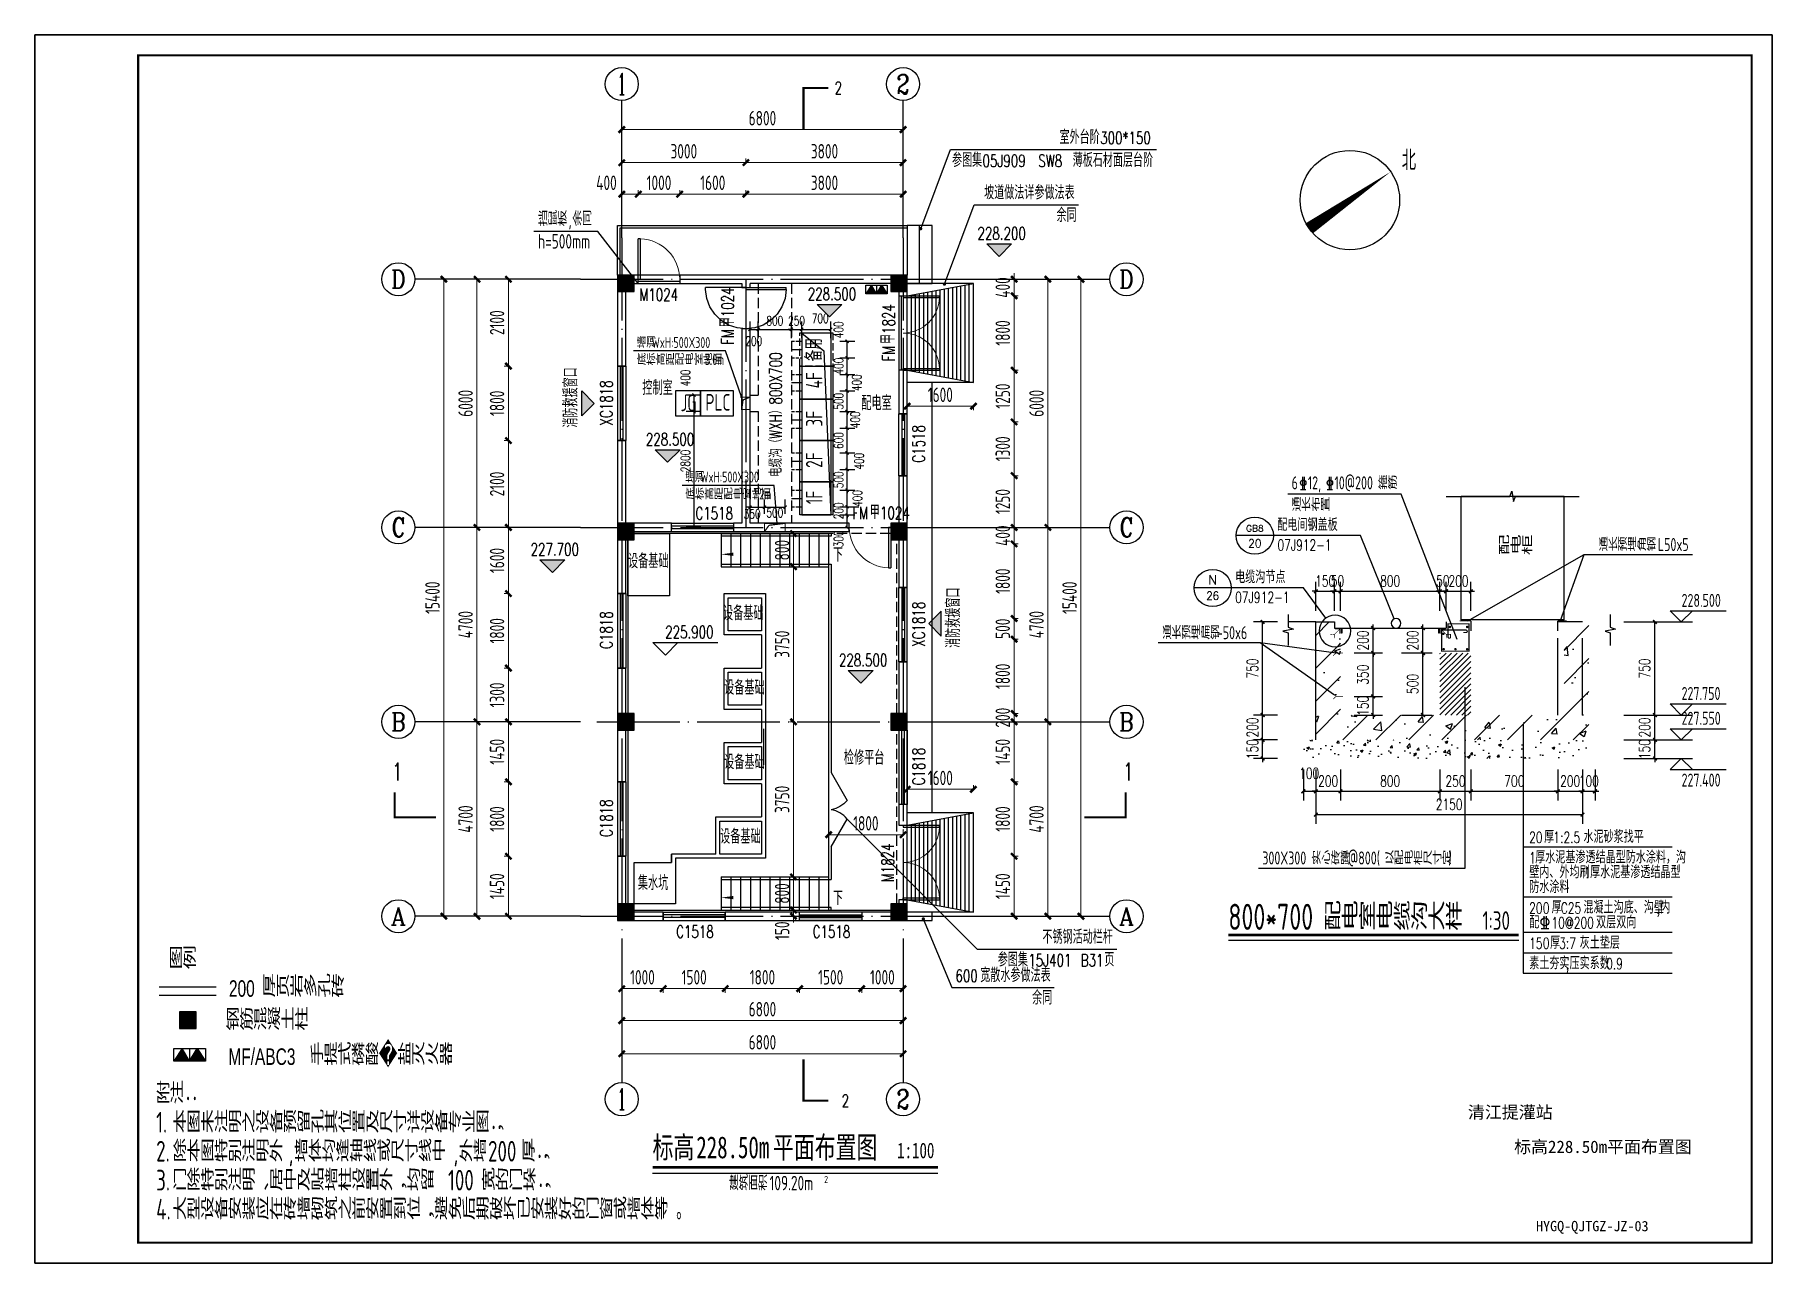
# Model space of a CAD drawing. Header units: millimetres. Extents: x 1742399 to 4898386, y 2481636 to 5226310.
# Drawn here: x 2075283 to 2117283, y 2586514 to 2616214 of the extents above; entities that cross this region are included whole.
import ezdxf
from ezdxf.enums import TextEntityAlignment as Align

# ---------------------------------------------------------------- set-up
doc = ezdxf.new("R2010")
doc.units = ezdxf.units.MM
doc.header["$LTSCALE"] = 1000
for name, pattern in [('DASH', [0.35, 0.25, -0.1]), ('DASHED2', [0.375, 0.25, -0.125]), ('DOTE', [2.42, 2, -0.2, 0.02, -0.2])]:
    doc.linetypes.add(name, pattern=pattern)
for name, color, linetype in [('AXIS', 3, 'Continuous'), ('AXIS_TEXT', 7, 'Continuous'), ('COLUMN', 4, 'Continuous'), ('DIM_ELEV', 3, 'Continuous'), ('DIM_LEAD', 3, 'Continuous'), ('DIM_SYMB', 3, 'Continuous'), ('DOOR_FIRE_TEXT', 7, 'Continuous'), ('DOTE', 1, 'DOTE'), ('GROUND', 2, 'Continuous'), ('JD-设备', 1, 'Continuous'), ('JZ-剖面线', 7, 'Continuous'), ('LATRINE', 6, 'Continuous'), ('PUB_DIM', 3, 'Continuous'), ('PUB_HATCH', 8, 'Continuous'), ('PUB_TEXT', 7, 'Continuous'), ('PUB_TITLE', 4, 'Continuous'), ('STAIR', 2, 'Continuous'), ('TWT_TEXT', 7, 'Continuous'), ('WALL', 4, 'Continuous'), ('WINDOW_TEXT', 7, 'Continuous'), ('WIRE-照明', 1, 'Continuous'), ('YHG-墙框柱', 4, 'Continuous'), ('YHG_粗线', 6, 'Continuous'), ('YHG_钢筋', 190, 'Continuous'), ('YHJ_公填', 8, 'Continuous'), ('YHJ_剖面_梁板', 4, 'Continuous'), ('YHJ_尺寸_公标', 3, 'Continuous'), ('YHJ_平面_砖墙', 4, 'Continuous'), ('YHJ_平面_门窗', 3, 'Continuous'), ('YHJ_引出、索引', 3, 'Continuous'), ('YHJ_文字_公文、说明', 7, 'Continuous'), ('YHJ_楼梯', 52, 'Continuous'), ('图层2', 7, 'Continuous'), ('图框', 7, 'Continuous'), ('建筑条件', 2, 'Continuous'), ('机械', 2, 'Continuous'), ('电缆沟', 7, 'Continuous'), ('附属构件', 6, 'Continuous'), ('高压系统表格层', 7, 'Continuous')]:
    doc.layers.add(name, color=color, linetype=linetype)
doc.styles.add('_TCH_AXIS', font='COMPLEX', dxfattribs={"bigfont": 'GBCBIG'})
doc.styles.add('_TCH_DIM', font='SIMPLEX', dxfattribs={"bigfont": 'GBCBIG'})
doc.styles.add('_TCH_DIM_T3', font='SIMPLEX', dxfattribs={"width": 0.705882, "bigfont": 'GBCBIG'})
doc.styles.add('_TCH_LABEL', font='COMPLEX', dxfattribs={"bigfont": 'GBCBIG'})
doc.styles.add('_TCH_WINDOW', font='SIMPLEX', dxfattribs={"bigfont": 'GBCBIG'})
doc.styles.add('biaotilan', font='', dxfattribs={"width": 0.7})
doc.styles.add('COMPLEX', font='COMPLEX')
doc.styles.add('IDQSTYLE', font='simplex.shx', dxfattribs={"width": 0.7, "bigfont": 'hzfs1.shx'})
doc.styles.add('TSSD_Rein', font='TSSDENG', dxfattribs={"width": 0.7, "bigfont": '@1HZTXT'})
doc.styles.add('TSSD_REIN_T3', font='tssdeng.shx', dxfattribs={"width": 0.7, "bigfont": 'hztxt.shx'})
doc.styles.add('tssdeng', font='tssdeng.shx', dxfattribs={"width": 0.7, "bigfont": 'hztxt.shx'})
doc.styles.add('YH_TEXT', font='@YH2', dxfattribs={"width": 0.7, "bigfont": '@YH1'})
doc.styles.add('样式 1', font='tssdeng.shx', dxfattribs={"width": 0.7, "bigfont": 'hztxt.shx'})
doc.styles.get('biaotilan').set_extended_font_data('SimSun')
doc.dimstyles.new('_TCH_ARCH&&100', dxfattribs={"dimtxt": 350, "dimasz": 150, "dimexe": 100, "dimexo": 200, "dimgap": 100, "dimtad": 1, "dimdec": 0, "dimzin": 0, "dimdsep": 46, "dimtxsty": 'TSSD_REIN_T3', "dimblk": 'ARCHTICK', "dimcen": 0.09, "dimclrt": 7, "dimazin": 2, "dimtfac": 1, "dimtdec": 0, "dimtix": 1, "dimtmove": 2, "dimatfit": 3, "dimfxl": 1, "dimfxlon": 1, "dimtolj": 1, "dimtzin": 0, "dimlwd": 18, "dimlwe": 18, "dimarcsym": 0})
doc.dimstyles.new('_TCH_ARCH&&30', dxfattribs={"dimtxt": 89.25, "dimasz": 30, "dimexe": 75, "dimexo": 90, "dimgap": 37.875, "dimtad": 1, "dimdec": 0, "dimzin": 0, "dimdsep": 46, "dimtxsty": '_TCH_DIM_T3', "dimblk": 'ARCHTICK', "dimcen": 0.09, "dimclrt": 7, "dimazin": 2, "dimtfac": 1, "dimtdec": 0, "dimtix": 1, "dimtmove": 2, "dimatfit": 3, "dimfxl": 75, "dimtolj": 1, "dimtzin": 0, "dimarcsym": 0})
doc.dimstyles.new('_TCH_ARCH_MM_M&&75', dxfattribs={"dimtxt": 223.125, "dimasz": 75, "dimexe": 187.5, "dimexo": 225, "dimgap": 94.6875, "dimtad": 1, "dimdec": 0, "dimzin": 0, "dimdsep": 46, "dimtxsty": '_TCH_DIM_T3', "dimblk": 'ARCHTICK', "dimcen": 0.09, "dimclrt": 7, "dimazin": 2, "dimtfac": 1, "dimtdec": 0, "dimtix": 1, "dimtmove": 2, "dimatfit": 3, "dimfxl": 75, "dimtolj": 1, "dimtzin": 0, "dimarcsym": 0})

msp = doc.modelspace()

# ---------------------------------------------------------------- texts
at = {"layer": 'AXIS', "color": 7, "style": '_TCH_LABEL', "width": 0.705882}
for p in [(2083921.8, 2598184), (2101590.6, 2598184)]:
    msp.add_text('1', height=425, dxfattribs=at).set_placement(p)
at = {"layer": 'DIM_ELEV', "color": 7, "style": '_TCH_DIM', "width": 0.705882}
for s, p in [('228.200', (2098070.8, 2611261)), ('228.500', (2093968.8, 2609798.4)), ('228.500', (2090055.3, 2606284.8)), ('227.700', (2087268.6, 2603622.1)), ('225.900', (2090521.6, 2601623.1)), ('228.500', (2094722.7, 2600946.2))]:
    msp.add_text(s, height=297.5, dxfattribs=at).set_placement(p)
at = {"layer": 'DIM_ELEV', "color": 7, "style": '_TCH_DIM'}
for p in [(2088402.8, 2606716.6), (2097650.6, 2601391.6)]:
    msp.add_text('消防救援窗口', height=337.59, rotation=90, dxfattribs=at).set_placement(p)
at = {"layer": 'DIM_LEAD', "color": 7, "style": '_TCH_DIM'}
for s, height, p in [('室外台阶', 337.59, (2100054.4, 2613573.5)), ('参图集', 337.59, (2097455.1, 2613017.2)), ('薄板石材面层台阶', 337.59, (2100372.3, 2613017.2)), ('坡道做法详参做法表', 337.59, (2098232, 2612233)), ('余同', 337.59, (2099982, 2611687.9)), ('不锈钢活动栏杆', 337.59, (2099642.2, 2594237.6)), ('参图集', 337.59, (2098561.7, 2593688.8)), ('页', 337.6, (2101139, 2593688.8)), ('宽散水参做法表', 337.59, (2098138.3, 2593314.5)), ('余同', 337.59, (2099393.1, 2592769.4))]:
    msp.add_text(s, height=height, dxfattribs=at).set_placement(p)
at = {"layer": 'DIM_LEAD', "color": 7}
for s, height, style, width, p in [('300*150', 297.5, '_TCH_DIM', 0.705882, (2101037.3, 2613573.5)), ('05J909', 297.5, '_TCH_DIM', 0.705882, (2098192.3, 2613017.2)), ('SW8', 297.5, '_TCH_DIM', 0.705882, (2099542.3, 2613017.2)), ('挡鼠板', 350, 'TSSD_Rein', 0.7, (2087448.7, 2611591.2)), ('余同', 350, 'TSSD_Rein', 0.7, (2088278, 2611591.2)), (',', 350, 'TSSD_Rein', 0.7, (2088183.7, 2611591.2)), ('h=500mm', 350, 'TSSD_Rein', 0.7, (2087448.7, 2611044.6)), ('15J401', 297.5, '_TCH_DIM', 0.705882, (2099299, 2593688.8)), ('B31', 297.5, '_TCH_DIM', 0.705882, (2100569, 2593688.8)), ('600', 297.5, '_TCH_DIM', 0.705882, (2097538.3, 2593314.5))]:
    msp.add_text(s, height=height, dxfattribs=dict(at, style=style, width=width)).set_placement(p)
at = {"layer": 'DIM_SYMB', "color": 7}
for s, height, style, width, p in [('2', 297.5, '_TCH_LABEL', 0.705882, (2094618.9, 2614779.5)), ('2', 297.5, '_TCH_LABEL', 0.705882, (2094789.2, 2590294.7)), ('标高', 528.69, 'biaotilan', 0.7, (2090217.2, 2589053.2)), ('228.50m', 528.69, 'biaotilan', 0.7, (2091275.8, 2589053.2)), ('平面布置图', 528.69, 'biaotilan', 0.7, (2093128.2, 2589053.2)), ('1:100', 377.64, 'biaotilan', 0.7, (2096130.6, 2589053.2))]:
    msp.add_text(s, height=height, dxfattribs=dict(at, style=style, width=width)).set_placement(p)
at = {"layer": 'DIM_SYMB', "color": 7, "style": '_TCH_DIM'}
for s, height, p in [('北', 482.3, (2108327.2, 2612938.4)), ('下', 337.6, (2094578, 2603478.7)), ('下', 337.6, (2094578, 2595178.7))]:
    msp.add_text(s, height=height, dxfattribs=at).set_placement(p)
at = {"layer": 'DOOR_FIRE_TEXT', "style": '_TCH_WINDOW', "width": 0.705882}
for s, p in [('1024', (2092182.3, 2609387.3)), ('1824', (2096073, 2608981.6)), ('FM', (2092182.3, 2608721.6)), ('FM', (2096073, 2608315.8))]:
    msp.add_text(s, height=297.5, rotation=90, dxfattribs=at).set_placement(p)
at = {"layer": 'DOOR_FIRE_TEXT', "style": '_TCH_WINDOW'}
for p in [(2092182.3, 2609141.6), (2096073, 2608735.8)]:
    msp.add_text('甲', height=337.6, rotation=90, dxfattribs=at).set_placement(p)
msp.add_text('甲', height=337.6, dxfattribs=at).set_placement((2095468.9, 2604503.7))
at = {"layer": 'DOOR_FIRE_TEXT', "style": '_TCH_WINDOW', "width": 0.705882}
for s, p in [('FM', (2095048.9, 2604503.7)), ('1024', (2095714.7, 2604503.7))]:
    msp.add_text(s, height=297.5, dxfattribs=at).set_placement(p)
at = {"layer": 'PUB_TEXT', "style": 'TSSD_Rein', "width": 0.7}
for s, height, p in [('建筑面积', 350, (2092064.5, 2588277.6)), ('109.20m', 350, (2093044.5, 2588277.6)), ('2', 175, (2094363.7, 2588452.6))]:
    msp.add_text(s, height=height, dxfattribs=at).set_placement(p)
at = {"layer": 'TWT_TEXT', "style": '样式 1', "width": 0.7}
msp.add_text('集水坑', height=350, dxfattribs=at).set_placement((2089862, 2595536.6))
at = {"layer": 'YHJ_引出、索引', "color": 7, "style": 'TSSD_Rein', "width": 0.7}
for s, p in [('墙洞', (2089831.4, 2608642.7)), ('WxH:500X300', (2090198.9, 2608642.7)), ('底标高距配电室地面', (2089831.4, 2608231)), ('3.0m', (2091485.1, 2608231)), ('底标高距配电室地面', (2091007.7, 2604978.9)), ('墙洞', (2091007.7, 2605390.6)), ('WxH:500X300', (2091375.2, 2605390.6)), ('1.2m', (2092661.4, 2604978.9))]:
    msp.add_text(s, height=262.5, dxfattribs=at).set_placement(p)
at = {"layer": 'YHJ_文字_公文、说明', "width": 0.7}
for s, height, style, p in [('图例', 500, 'YH_TEXT', (2078525.9, 2593636.8)), ('厚页岩多孔砖', 500, 'YH_TEXT', (2080776.9, 2592956.3)), ('200', 400, 'YH_TEXT', (2079976.9, 2592956.3)), ('钢筋混凝土柱', 500, 'YH_TEXT', (2079898.8, 2592153.5)), ('手提式磷酸\\M+1EFA7盐灭火器', 500, 'YH_TEXT', (2081935.7, 2591309.5)), ('MF/ABC3', 400, 'YH_TEXT', (2079962.4, 2591309.5)), ('附注：', 500, 'TSSD_Rein', (2078217.5, 2590373.2)), ('1.', 500, 'TSSD_Rein', (2078217.5, 2589673.2)), ('本图未注明之设备预留孔其位置及尺寸详设备专业图；', 500, 'TSSD_Rein', (2078621.3, 2589673.2)), ('2.', 500, 'TSSD_Rein', (2078217.5, 2588973.2)), ('除本图特别注明外', 500, 'TSSD_Rein', (2078621.3, 2588973.2)), ('墙体均逢轴线或尺寸线中', 500, 'TSSD_Rein', (2081555.9, 2588973.2)), ('外墙', 500, 'TSSD_Rein', (2085540.5, 2588973.2)), ('200', 500, 'TSSD_Rein', (2086240.5, 2588973.2)), ('厚；', 500, 'TSSD_Rein', (2087048.2, 2588973.2)), (',', 500, 'TSSD_Rein', (2081421.3, 2588973.2)), (',', 500, 'TSSD_Rein', (2085405.9, 2588973.2)), ('3.', 500, 'TSSD_Rein', (2078217.5, 2588273.2)), ('门除特别注明、居中及贴墙柱设置外，均留', 500, 'TSSD_Rein', (2078621.3, 2588273.2)), ('100', 500, 'TSSD_Rein', (2085271.3, 2588273.2)), ('宽的门垛；', 500, 'TSSD_Rein', (2086079, 2588273.2)), ('4.', 500, 'TSSD_Rein', (2078217.5, 2587573.2)), ('大型设备安装应在砖墙砌筑之前安置到位，避免后期破坏已安装好的门窗或墙体等。', 500, 'TSSD_Rein', (2078621.3, 2587573.2))]:
    msp.add_text(s, height=height, dxfattribs=dict(at, style=style)).set_placement(p)
at = {"layer": '图框', "style": 'biaotilan'}
for s, height, p in [('清江提灌站', 300, (2109927.4, 2590016.2)), ('标高228.50m平面布置图', 300, (2111043.4, 2589180.3)), ('HYGQ-QJTGZ-JZ-03', 250, (2111572.4, 2587288.4))]:
    msp.add_text(s, height=height, dxfattribs=at).set_placement(p)
at = {"layer": '电缆沟', "color": 2, "linetype": 'DASH', "ltscale": 1.5, "style": 'IDQSTYLE', "width": 0.7}
msp.add_text('电缆沟（WXH）800X700', height=300, rotation=90, dxfattribs=at).set_placement((2093342.7, 2605524.9))
at = {"layer": '电缆沟', "ltscale": 1.5, "style": 'tssdeng', "width": 0.7}
for s, p in [('控制室', (2089971.3, 2607504.1)), ('配电室', (2095263.5, 2607135.9)), ('设备基础', (2089623.2, 2603317)), ('设备基础', (2091919.6, 2602058.8)), ('设备基础', (2091946.9, 2600258.8)), ('设备基础', (2091946.9, 2598458.8)), ('检修平台', (2094841.6, 2598564.6)), ('设备基础', (2091849.6, 2596658.8))]:
    msp.add_text(s, height=350, dxfattribs=at).set_placement(p)

# ---------------------------------------------------------------- blocks, each defined once
blk = doc.blocks.new('HAYJZ A3')
blk.add_lwpolyline([(4975, -403417), (46975, -403417), (46975, -433117), (4975, -433117), (4975, -403417)])
at = {"const_width": 50}
blk.add_lwpolyline([(7475, -403917), (46475, -403917), (46475, -432617), (7475, -432617), (7475, -403917)], dxfattribs=at)
at = {"layer": 'PUB_TITLE'}
blk.add_lwpolyline([(4975, -433117), (46975, -433117), (46975, -403417), (4975, -403417)], close=True, dxfattribs=at)
blk = doc.blocks.new('AGGFASAFSADFDFDFSAGDCC')
at = {"layer": 'WIRE-照明', "color": 8, "linetype": 'DASH', "ltscale": 0.7}
blk.add_lwpolyline([(2096236, 2609004), (2097036, 2609004), (2097036, 2608204), (2096236, 2608204)], close=True, dxfattribs=at)
at = {"layer": 'WIRE-照明', "color": 8}
for points in [[(2096236, 2608204), (2097036, 2608204), (2097036, 2607404), (2096236, 2607404)], [(2093836, 2607004), (2093836, 2607604), (2093236, 2607604), (2093236, 2607004)], [(2093836, 2607604), (2093836, 2607004), (2094636, 2607004), (2094636, 2607604)], [(2096236, 2607404), (2097036, 2607404), (2097036, 2606404), (2096236, 2606404)], [(2096236, 2606404), (2097036, 2606404), (2097036, 2605404), (2096236, 2605404)], [(2096236, 2605404), (2097036, 2605404), (2097036, 2604604), (2096236, 2604604)]]:
    blk.add_lwpolyline(points, close=True, dxfattribs=at)
at = {"layer": '电缆沟', "color": 8, "linetype": 'DASH', "ltscale": 1.5, "style": 'tssdeng', "width": 0.7}
for s, rotation, p in [('备用', 90, (2096779, 2608319)), ('4F', 90, (2096787, 2607665)), ('JG', 360, (2093358, 2607114)), ('PLC', 360, (2093957, 2607128)), ('3F', 90, (2096787, 2606742)), ('2F', 90, (2096787, 2605743)), ('1F', 90, (2096787, 2604865))]:
    blk.add_text(s, height=400, rotation=rotation, dxfattribs=at).set_placement(p)
blk = doc.blocks.new('_ArchTick')
at = {"color": 0, "linetype": 'ByBlock', "const_width": 0.4}
blk.add_lwpolyline([(-0.5, -0.5), (0.5, 0.5)], dxfattribs=at)
blk = doc.blocks.new('*D795')
at = {"layer": 'Defpoints', "color": 0, "transparency": 16777216}
for p in [(2257192, 2566311), (2257292, 2566311), (2257292, 2566046)]:
    blk.add_point(p, dxfattribs=at)
at = {"layer": 'PUB_DIM', "color": 0, "lineweight": -2, "transparency": 16777216}
for p, q in [((2257192, 2566221), (2257192, 2565971)), ((2257292, 2566221), (2257292, 2565971)), ((2257192, 2566046), (2257292, 2566046))]:
    blk.add_line(p, q, dxfattribs=at)
at = {"layer": 'PUB_DIM', "color": 0, "lineweight": -2, "transparency": 16777216, "xscale": 30, "yscale": 30, "zscale": 30, "rotation": 180}
blk.add_blockref('_ArchTick', (2257192, 2566046), dxfattribs=at)
at = {"layer": 'PUB_DIM', "color": 0, "lineweight": -2, "transparency": 16777216, "xscale": 30, "yscale": 30, "zscale": 30}
blk.add_blockref('_ArchTick', (2257292, 2566046), dxfattribs=at)
at = {"layer": 'PUB_DIM', "color": 7, "transparency": 16777216, "insert": (2257239, 2566191), "char_height": 89.2, "attachment_point": 5, "style": '_TCH_DIM_T3'}
blk.add_mtext('\\A1;100', dxfattribs=at)
blk = doc.blocks.new('*D796')
at = {"layer": 'Defpoints', "color": 0, "transparency": 16777216}
for p in [(2257292, 2566311), (2257492, 2566311), (2257492, 2566046)]:
    blk.add_point(p, dxfattribs=at)
at = {"layer": 'PUB_DIM', "color": 0, "lineweight": -2, "transparency": 16777216}
for p, q in [((2257292, 2566221), (2257292, 2565971)), ((2257492, 2566221), (2257492, 2565971)), ((2257292, 2566046), (2257262, 2566046)), ((2257292, 2566046), (2257492, 2566046)), ((2257492, 2566046), (2257522, 2566046))]:
    blk.add_line(p, q, dxfattribs=at)
at = {"layer": 'PUB_DIM', "color": 0, "lineweight": -2, "transparency": 16777216, "xscale": 30, "yscale": 30, "zscale": 30}
blk.add_blockref('_ArchTick', (2257292, 2566046), dxfattribs=at)
at = {"layer": 'PUB_DIM', "color": 0, "lineweight": -2, "transparency": 16777216, "xscale": 30, "yscale": 30, "zscale": 30, "rotation": 180}
blk.add_blockref('_ArchTick', (2257492, 2566046), dxfattribs=at)
at = {"layer": 'PUB_DIM', "color": 7, "transparency": 16777216, "insert": (2257392, 2566129), "char_height": 89.2, "attachment_point": 5, "style": '_TCH_DIM_T3'}
blk.add_mtext('\\A1;200', dxfattribs=at)
blk = doc.blocks.new('*D797')
at = {"layer": 'Defpoints', "color": 0, "transparency": 16777216}
for p in [(2257492, 2566311), (2258292, 2566311), (2258292, 2566046)]:
    blk.add_point(p, dxfattribs=at)
at = {"layer": 'PUB_DIM', "color": 0, "lineweight": -2, "transparency": 16777216}
for p, q in [((2257492, 2566221), (2257492, 2565971)), ((2258292, 2566221), (2258292, 2565971)), ((2257492, 2566046), (2258292, 2566046))]:
    blk.add_line(p, q, dxfattribs=at)
at = {"layer": 'PUB_DIM', "color": 0, "lineweight": -2, "transparency": 16777216, "xscale": 30, "yscale": 30, "zscale": 30, "rotation": 180}
blk.add_blockref('_ArchTick', (2257492, 2566046), dxfattribs=at)
at = {"layer": 'PUB_DIM', "color": 0, "lineweight": -2, "transparency": 16777216, "xscale": 30, "yscale": 30, "zscale": 30}
blk.add_blockref('_ArchTick', (2258292, 2566046), dxfattribs=at)
at = {"layer": 'PUB_DIM', "color": 7, "transparency": 16777216, "insert": (2257892, 2566129), "char_height": 89.2, "attachment_point": 5, "style": '_TCH_DIM_T3'}
blk.add_mtext('\\A1;800', dxfattribs=at)
blk = doc.blocks.new('*D798')
at = {"layer": 'Defpoints', "color": 0, "transparency": 16777216}
for p in [(2258292, 2566311), (2258542, 2566311), (2258542, 2566046)]:
    blk.add_point(p, dxfattribs=at)
at = {"layer": 'PUB_DIM', "color": 0, "lineweight": -2, "transparency": 16777216}
for p, q in [((2258292, 2566221), (2258292, 2565971)), ((2258542, 2566221), (2258542, 2565971)), ((2258292, 2566046), (2258542, 2566046))]:
    blk.add_line(p, q, dxfattribs=at)
at = {"layer": 'PUB_DIM', "color": 0, "lineweight": -2, "transparency": 16777216, "xscale": 30, "yscale": 30, "zscale": 30, "rotation": 180}
blk.add_blockref('_ArchTick', (2258292, 2566046), dxfattribs=at)
at = {"layer": 'PUB_DIM', "color": 0, "lineweight": -2, "transparency": 16777216, "xscale": 30, "yscale": 30, "zscale": 30}
blk.add_blockref('_ArchTick', (2258542, 2566046), dxfattribs=at)
at = {"layer": 'PUB_DIM', "color": 7, "transparency": 16777216, "insert": (2258417, 2566129), "char_height": 89.2, "attachment_point": 5, "style": '_TCH_DIM_T3'}
blk.add_mtext('\\A1;250', dxfattribs=at)
blk = doc.blocks.new('*D799')
at = {"layer": 'Defpoints', "color": 0, "transparency": 16777216}
for p in [(2258542, 2566311), (2259242, 2566311), (2259242, 2566046)]:
    blk.add_point(p, dxfattribs=at)
at = {"layer": 'PUB_DIM', "color": 0, "lineweight": -2, "transparency": 16777216}
for p, q in [((2258542, 2566221), (2258542, 2565971)), ((2259242, 2566221), (2259242, 2565971)), ((2258542, 2566046), (2259242, 2566046))]:
    blk.add_line(p, q, dxfattribs=at)
at = {"layer": 'PUB_DIM', "color": 0, "lineweight": -2, "transparency": 16777216, "xscale": 30, "yscale": 30, "zscale": 30, "rotation": 180}
blk.add_blockref('_ArchTick', (2258542, 2566046), dxfattribs=at)
at = {"layer": 'PUB_DIM', "color": 0, "lineweight": -2, "transparency": 16777216, "xscale": 30, "yscale": 30, "zscale": 30}
blk.add_blockref('_ArchTick', (2259242, 2566046), dxfattribs=at)
at = {"layer": 'PUB_DIM', "color": 7, "transparency": 16777216, "insert": (2258892, 2566129), "char_height": 89.2, "attachment_point": 5, "style": '_TCH_DIM_T3'}
blk.add_mtext('\\A1;700', dxfattribs=at)
blk = doc.blocks.new('*D800')
at = {"layer": 'Defpoints', "color": 0, "transparency": 16777216}
for p in [(2259242, 2566311), (2259442, 2566311), (2259442, 2566046)]:
    blk.add_point(p, dxfattribs=at)
at = {"layer": 'PUB_DIM', "color": 0, "lineweight": -2, "transparency": 16777216}
for p, q in [((2259242, 2566221), (2259242, 2565971)), ((2259442, 2566221), (2259442, 2565971)), ((2259242, 2566046), (2259212, 2566046)), ((2259242, 2566046), (2259442, 2566046)), ((2259442, 2566046), (2259472, 2566046))]:
    blk.add_line(p, q, dxfattribs=at)
at = {"layer": 'PUB_DIM', "color": 0, "lineweight": -2, "transparency": 16777216, "xscale": 30, "yscale": 30, "zscale": 30}
blk.add_blockref('_ArchTick', (2259242, 2566046), dxfattribs=at)
at = {"layer": 'PUB_DIM', "color": 0, "lineweight": -2, "transparency": 16777216, "xscale": 30, "yscale": 30, "zscale": 30, "rotation": 180}
blk.add_blockref('_ArchTick', (2259442, 2566046), dxfattribs=at)
at = {"layer": 'PUB_DIM', "color": 7, "transparency": 16777216, "insert": (2259342, 2566129), "char_height": 89.2, "attachment_point": 5, "style": '_TCH_DIM_T3'}
blk.add_mtext('\\A1;200', dxfattribs=at)
blk = doc.blocks.new('*D801')
at = {"layer": 'Defpoints', "color": 0, "transparency": 16777216}
for p in [(2259442, 2566311), (2259542, 2566311), (2259542, 2566046)]:
    blk.add_point(p, dxfattribs=at)
at = {"layer": 'PUB_DIM', "color": 0, "lineweight": -2, "transparency": 16777216}
for p, q in [((2259442, 2566221), (2259442, 2565971)), ((2259542, 2566221), (2259542, 2565971)), ((2259442, 2566046), (2259412, 2566046)), ((2259442, 2566046), (2259542, 2566046)), ((2259542, 2566046), (2259572, 2566046))]:
    blk.add_line(p, q, dxfattribs=at)
at = {"layer": 'PUB_DIM', "color": 0, "lineweight": -2, "transparency": 16777216, "xscale": 30, "yscale": 30, "zscale": 30}
blk.add_blockref('_ArchTick', (2259442, 2566046), dxfattribs=at)
at = {"layer": 'PUB_DIM', "color": 0, "lineweight": -2, "transparency": 16777216, "xscale": 30, "yscale": 30, "zscale": 30, "rotation": 180}
blk.add_blockref('_ArchTick', (2259542, 2566046), dxfattribs=at)
at = {"layer": 'PUB_DIM', "color": 7, "transparency": 16777216, "insert": (2259492, 2566129), "char_height": 89.2, "attachment_point": 5, "style": '_TCH_DIM_T3'}
blk.add_mtext('\\A1;100', dxfattribs=at)
blk = doc.blocks.new('*D802')
at = {"layer": 'Defpoints', "color": 0, "transparency": 16777216}
for p in [(2257892, 2567361), (2258156, 2567361), (2257892, 2567161)]:
    blk.add_point(p, dxfattribs=at)
at = {"layer": 'PUB_DIM', "color": 0, "lineweight": -2, "transparency": 16777216}
for p, q in [((2257982, 2567361), (2258231, 2567361)), ((2258156, 2567361), (2258156, 2567391)), ((2258156, 2567161), (2258156, 2567361)), ((2257982, 2567161), (2258231, 2567161)), ((2258156, 2567161), (2258156, 2567131))]:
    blk.add_line(p, q, dxfattribs=at)
at = {"layer": 'PUB_DIM', "color": 0, "lineweight": -2, "transparency": 16777216, "xscale": 30, "yscale": 30, "zscale": 30}
for p, rotation in [((2258156, 2567361), 270), ((2258156, 2567161), 90)]:
    blk.add_blockref('_ArchTick', p, dxfattribs=dict(at, rotation=rotation))
at = {"layer": 'PUB_DIM', "color": 7, "transparency": 16777216, "insert": (2258073, 2567261), "char_height": 89.2, "attachment_point": 5, "rotation": 90, "style": '_TCH_DIM_T3'}
blk.add_mtext('\\A1;200', dxfattribs=at)
blk = doc.blocks.new('*D803')
at = {"layer": 'Defpoints', "color": 0, "transparency": 16777216}
for p in [(2257892, 2567161), (2258156, 2567161), (2257892, 2566661)]:
    blk.add_point(p, dxfattribs=at)
at = {"layer": 'PUB_DIM', "color": 0, "lineweight": -2, "transparency": 16777216}
for p, q in [((2257982, 2567161), (2258231, 2567161)), ((2258156, 2566661), (2258156, 2567161)), ((2257982, 2566661), (2258231, 2566661))]:
    blk.add_line(p, q, dxfattribs=at)
at = {"layer": 'PUB_DIM', "color": 0, "lineweight": -2, "transparency": 16777216, "xscale": 30, "yscale": 30, "zscale": 30}
for p, rotation in [((2258156, 2567161), 90), ((2258156, 2566661), 270)]:
    blk.add_blockref('_ArchTick', p, dxfattribs=dict(at, rotation=rotation))
at = {"layer": 'PUB_DIM', "color": 7, "transparency": 16777216, "insert": (2258073, 2566911), "char_height": 89.2, "attachment_point": 5, "rotation": 90, "style": '_TCH_DIM_T3'}
blk.add_mtext('\\A1;500', dxfattribs=at)
blk = doc.blocks.new('*D804')
at = {"layer": 'Defpoints', "color": 0, "transparency": 16777216}
for p in [(2257512, 2567361), (2257754, 2567361), (2257512, 2567161)]:
    blk.add_point(p, dxfattribs=at)
at = {"layer": 'PUB_DIM', "color": 0, "lineweight": -2, "transparency": 16777216}
for p, q in [((2257602, 2567361), (2257829, 2567361)), ((2257754, 2567361), (2257754, 2567391)), ((2257754, 2567161), (2257754, 2567361)), ((2257602, 2567161), (2257829, 2567161)), ((2257754, 2567161), (2257754, 2567131))]:
    blk.add_line(p, q, dxfattribs=at)
at = {"layer": 'PUB_DIM', "color": 0, "lineweight": -2, "transparency": 16777216, "xscale": 30, "yscale": 30, "zscale": 30}
for p, rotation in [((2257754, 2567361), 270), ((2257754, 2567161), 90)]:
    blk.add_blockref('_ArchTick', p, dxfattribs=dict(at, rotation=rotation))
at = {"layer": 'PUB_DIM', "color": 7, "transparency": 16777216, "insert": (2257672, 2567261), "char_height": 89.2, "attachment_point": 5, "rotation": 90, "style": '_TCH_DIM_T3'}
blk.add_mtext('\\A1;200', dxfattribs=at)
blk = doc.blocks.new('*D805')
at = {"layer": 'Defpoints', "color": 0, "transparency": 16777216}
for p in [(2257512, 2567161), (2257754, 2567161), (2257512, 2566811)]:
    blk.add_point(p, dxfattribs=at)
at = {"layer": 'PUB_DIM', "color": 0, "lineweight": -2, "transparency": 16777216}
for p, q in [((2257602, 2567161), (2257829, 2567161)), ((2257754, 2566811), (2257754, 2567161)), ((2257602, 2566811), (2257829, 2566811))]:
    blk.add_line(p, q, dxfattribs=at)
at = {"layer": 'PUB_DIM', "color": 0, "lineweight": -2, "transparency": 16777216, "xscale": 30, "yscale": 30, "zscale": 30}
for p, rotation in [((2257754, 2567161), 90), ((2257754, 2566811), 270)]:
    blk.add_blockref('_ArchTick', p, dxfattribs=dict(at, rotation=rotation))
at = {"layer": 'PUB_DIM', "color": 7, "transparency": 16777216, "insert": (2257672, 2566986), "char_height": 89.2, "attachment_point": 5, "rotation": 90, "style": '_TCH_DIM_T3'}
blk.add_mtext('\\A1;350', dxfattribs=at)
blk = doc.blocks.new('*D806')
at = {"layer": 'Defpoints', "color": 0, "transparency": 16777216}
for p in [(2257512, 2566811), (2257754, 2566811), (2257512, 2566661)]:
    blk.add_point(p, dxfattribs=at)
at = {"layer": 'PUB_DIM', "color": 0, "lineweight": -2, "transparency": 16777216}
for p, q in [((2257602, 2566811), (2257829, 2566811)), ((2257754, 2566811), (2257754, 2566841)), ((2257754, 2566661), (2257754, 2566811)), ((2257602, 2566661), (2257829, 2566661)), ((2257754, 2566661), (2257754, 2566631))]:
    blk.add_line(p, q, dxfattribs=at)
at = {"layer": 'PUB_DIM', "color": 0, "lineweight": -2, "transparency": 16777216, "xscale": 30, "yscale": 30, "zscale": 30}
for p, rotation in [((2257754, 2566811), 270), ((2257754, 2566661), 90)]:
    blk.add_blockref('_ArchTick', p, dxfattribs=dict(at, rotation=rotation))
at = {"layer": 'PUB_DIM', "color": 7, "transparency": 16777216, "insert": (2257672, 2566736), "char_height": 89.2, "attachment_point": 5, "rotation": 90, "style": '_TCH_DIM_T3'}
blk.add_mtext('\\A1;150', dxfattribs=at)
blk = doc.blocks.new('*D807')
at = {"layer": 'Defpoints', "color": 0, "transparency": 16777216}
for p in [(2259685, 2567411), (2260025, 2567411), (2259685, 2566661)]:
    blk.add_point(p, dxfattribs=at)
at = {"layer": 'PUB_DIM', "color": 0, "lineweight": -2, "transparency": 16777216}
for p, q in [((2259775, 2567411), (2260100, 2567411)), ((2260025, 2566661), (2260025, 2567411)), ((2259775, 2566661), (2260100, 2566661))]:
    blk.add_line(p, q, dxfattribs=at)
at = {"layer": 'PUB_DIM', "color": 0, "lineweight": -2, "transparency": 16777216, "xscale": 30, "yscale": 30, "zscale": 30}
for p, rotation in [((2260025, 2567411), 90), ((2260025, 2566661), 270)]:
    blk.add_blockref('_ArchTick', p, dxfattribs=dict(at, rotation=rotation))
at = {"layer": 'PUB_DIM', "color": 7, "transparency": 16777216, "insert": (2259942, 2567036), "char_height": 89.2, "attachment_point": 5, "rotation": 90, "style": '_TCH_DIM_T3'}
blk.add_mtext('\\A1;750', dxfattribs=at)
blk = doc.blocks.new('*D808')
at = {"layer": 'Defpoints', "color": 0, "transparency": 16777216}
for p in [(2259685, 2566661), (2260025, 2566661), (2259685, 2566461)]:
    blk.add_point(p, dxfattribs=at)
at = {"layer": 'PUB_DIM', "color": 0, "lineweight": -2, "transparency": 16777216}
for p, q in [((2259775, 2566661), (2260100, 2566661)), ((2260025, 2566661), (2260025, 2566691)), ((2260025, 2566461), (2260025, 2566661)), ((2259775, 2566461), (2260100, 2566461)), ((2260025, 2566461), (2260025, 2566431))]:
    blk.add_line(p, q, dxfattribs=at)
at = {"layer": 'PUB_DIM', "color": 0, "lineweight": -2, "transparency": 16777216, "xscale": 30, "yscale": 30, "zscale": 30}
for p, rotation in [((2260025, 2566661), 270), ((2260025, 2566461), 90)]:
    blk.add_blockref('_ArchTick', p, dxfattribs=dict(at, rotation=rotation))
at = {"layer": 'PUB_DIM', "color": 7, "transparency": 16777216, "insert": (2259942, 2566561), "char_height": 89.2, "attachment_point": 5, "rotation": 90, "style": '_TCH_DIM_T3'}
blk.add_mtext('\\A1;200', dxfattribs=at)
blk = doc.blocks.new('*D809')
at = {"layer": 'Defpoints', "color": 0, "transparency": 16777216}
for p in [(2259685, 2566461), (2260025, 2566461), (2259685, 2566311)]:
    blk.add_point(p, dxfattribs=at)
at = {"layer": 'PUB_DIM', "color": 0, "lineweight": -2, "transparency": 16777216}
for p, q in [((2260025, 2566461), (2260025, 2566491)), ((2259775, 2566461), (2260100, 2566461)), ((2260025, 2566311), (2260025, 2566461)), ((2259775, 2566311), (2260100, 2566311)), ((2260025, 2566311), (2260025, 2566281))]:
    blk.add_line(p, q, dxfattribs=at)
at = {"layer": 'PUB_DIM', "color": 0, "lineweight": -2, "transparency": 16777216, "xscale": 30, "yscale": 30, "zscale": 30}
for p, rotation in [((2260025, 2566461), 270), ((2260025, 2566311), 90)]:
    blk.add_blockref('_ArchTick', p, dxfattribs=dict(at, rotation=rotation))
at = {"layer": 'PUB_DIM', "color": 7, "transparency": 16777216, "insert": (2259942, 2566386), "char_height": 89.2, "attachment_point": 5, "rotation": 90, "style": '_TCH_DIM_T3'}
blk.add_mtext('\\A1;150', dxfattribs=at)
blk = doc.blocks.new('*D810')
at = {"layer": 'Defpoints', "color": 0, "transparency": 16777216}
for p in [(2258542, 2567658), (2258342, 2567411), (2258542, 2567411)]:
    blk.add_point(p, dxfattribs=at)
at = {"layer": 'PUB_DIM', "color": 0, "lineweight": -2, "transparency": 16777216}
for p, q in [((2258342, 2567658), (2258312, 2567658)), ((2258342, 2567501), (2258342, 2567733)), ((2258342, 2567658), (2258542, 2567658)), ((2258542, 2567501), (2258542, 2567733)), ((2258542, 2567658), (2258572, 2567658))]:
    blk.add_line(p, q, dxfattribs=at)
at = {"layer": 'PUB_DIM', "color": 0, "lineweight": -2, "transparency": 16777216, "xscale": 30, "yscale": 30, "zscale": 30}
blk.add_blockref('_ArchTick', (2258342, 2567658), dxfattribs=at)
at = {"layer": 'PUB_DIM', "color": 0, "lineweight": -2, "transparency": 16777216, "xscale": 30, "yscale": 30, "zscale": 30, "rotation": 180}
blk.add_blockref('_ArchTick', (2258542, 2567658), dxfattribs=at)
at = {"layer": 'PUB_DIM', "color": 7, "transparency": 16777216, "insert": (2258442, 2567741), "char_height": 89.2, "attachment_point": 5, "style": '_TCH_DIM_T3'}
blk.add_mtext('\\A1;200', dxfattribs=at)
blk = doc.blocks.new('*D811')
at = {"layer": 'Defpoints', "color": 0, "transparency": 16777216}
for p in [(2258342, 2567658), (2258292, 2567411), (2258342, 2567411)]:
    blk.add_point(p, dxfattribs=at)
at = {"layer": 'PUB_DIM', "color": 0, "lineweight": -2, "transparency": 16777216}
for p, q in [((2258292, 2567658), (2258262, 2567658)), ((2258292, 2567501), (2258292, 2567733)), ((2258292, 2567658), (2258342, 2567658)), ((2258342, 2567501), (2258342, 2567733)), ((2258342, 2567658), (2258372, 2567658))]:
    blk.add_line(p, q, dxfattribs=at)
at = {"layer": 'PUB_DIM', "color": 0, "lineweight": -2, "transparency": 16777216, "xscale": 30, "yscale": 30, "zscale": 30}
blk.add_blockref('_ArchTick', (2258292, 2567658), dxfattribs=at)
at = {"layer": 'PUB_DIM', "color": 0, "lineweight": -2, "transparency": 16777216, "xscale": 30, "yscale": 30, "zscale": 30, "rotation": 180}
blk.add_blockref('_ArchTick', (2258342, 2567658), dxfattribs=at)
at = {"layer": 'PUB_DIM', "color": 7, "transparency": 16777216, "insert": (2258317, 2567741), "char_height": 89.2, "attachment_point": 5, "style": '_TCH_DIM_T3'}
blk.add_mtext('\\A1;50', dxfattribs=at)
blk = doc.blocks.new('*D812')
at = {"layer": 'Defpoints', "color": 0, "transparency": 16777216}
for p in [(2258292, 2567658), (2257492, 2567411), (2258292, 2567411)]:
    blk.add_point(p, dxfattribs=at)
at = {"layer": 'PUB_DIM', "color": 0, "lineweight": -2, "transparency": 16777216}
for p, q in [((2257492, 2567501), (2257492, 2567733)), ((2257492, 2567658), (2258292, 2567658)), ((2258292, 2567501), (2258292, 2567733))]:
    blk.add_line(p, q, dxfattribs=at)
at = {"layer": 'PUB_DIM', "color": 0, "lineweight": -2, "transparency": 16777216, "xscale": 30, "yscale": 30, "zscale": 30, "rotation": 180}
blk.add_blockref('_ArchTick', (2257492, 2567658), dxfattribs=at)
at = {"layer": 'PUB_DIM', "color": 0, "lineweight": -2, "transparency": 16777216, "xscale": 30, "yscale": 30, "zscale": 30}
blk.add_blockref('_ArchTick', (2258292, 2567658), dxfattribs=at)
at = {"layer": 'PUB_DIM', "color": 7, "transparency": 16777216, "insert": (2257892, 2567741), "char_height": 89.2, "attachment_point": 5, "style": '_TCH_DIM_T3'}
blk.add_mtext('\\A1;800', dxfattribs=at)
blk = doc.blocks.new('*D813')
at = {"layer": 'Defpoints', "color": 0, "transparency": 16777216}
for p in [(2257492, 2567658), (2257442, 2567411), (2257492, 2567411)]:
    blk.add_point(p, dxfattribs=at)
at = {"layer": 'PUB_DIM', "color": 0, "lineweight": -2, "transparency": 16777216}
for p, q in [((2257442, 2567658), (2257412, 2567658)), ((2257442, 2567501), (2257442, 2567733)), ((2257442, 2567658), (2257492, 2567658)), ((2257492, 2567501), (2257492, 2567733)), ((2257492, 2567658), (2257522, 2567658))]:
    blk.add_line(p, q, dxfattribs=at)
at = {"layer": 'PUB_DIM', "color": 0, "lineweight": -2, "transparency": 16777216, "xscale": 30, "yscale": 30, "zscale": 30}
blk.add_blockref('_ArchTick', (2257442, 2567658), dxfattribs=at)
at = {"layer": 'PUB_DIM', "color": 0, "lineweight": -2, "transparency": 16777216, "xscale": 30, "yscale": 30, "zscale": 30, "rotation": 180}
blk.add_blockref('_ArchTick', (2257492, 2567658), dxfattribs=at)
at = {"layer": 'PUB_DIM', "color": 7, "transparency": 16777216, "insert": (2257467, 2567741), "char_height": 89.2, "attachment_point": 5, "style": '_TCH_DIM_T3'}
blk.add_mtext('\\A1;50', dxfattribs=at)
blk = doc.blocks.new('*D814')
at = {"layer": 'Defpoints', "color": 0, "transparency": 16777216}
for p in [(2257442, 2567658), (2257292, 2567411), (2257442, 2567411)]:
    blk.add_point(p, dxfattribs=at)
at = {"layer": 'PUB_DIM', "color": 0, "lineweight": -2, "transparency": 16777216}
for p, q in [((2257292, 2567658), (2257262, 2567658)), ((2257292, 2567501), (2257292, 2567733)), ((2257292, 2567658), (2257442, 2567658)), ((2257442, 2567501), (2257442, 2567733)), ((2257442, 2567658), (2257472, 2567658))]:
    blk.add_line(p, q, dxfattribs=at)
at = {"layer": 'PUB_DIM', "color": 0, "lineweight": -2, "transparency": 16777216, "xscale": 30, "yscale": 30, "zscale": 30}
blk.add_blockref('_ArchTick', (2257292, 2567658), dxfattribs=at)
at = {"layer": 'PUB_DIM', "color": 0, "lineweight": -2, "transparency": 16777216, "xscale": 30, "yscale": 30, "zscale": 30, "rotation": 180}
blk.add_blockref('_ArchTick', (2257442, 2567658), dxfattribs=at)
at = {"layer": 'PUB_DIM', "color": 7, "transparency": 16777216, "insert": (2257367, 2567741), "char_height": 89.2, "attachment_point": 5, "style": '_TCH_DIM_T3'}
blk.add_mtext('\\A1;150', dxfattribs=at)
blk = doc.blocks.new('*D815')
at = {"layer": 'Defpoints', "color": 0, "transparency": 16777216}
for p in [(2257292, 2566251), (2259442, 2566251), (2259442, 2565858)]:
    blk.add_point(p, dxfattribs=at)
at = {"layer": 'PUB_DIM', "color": 0, "lineweight": -2, "transparency": 16777216}
for p, q in [((2257292, 2566161), (2257292, 2565783)), ((2259442, 2566161), (2259442, 2565783)), ((2257292, 2565858), (2259442, 2565858))]:
    blk.add_line(p, q, dxfattribs=at)
at = {"layer": 'PUB_DIM', "color": 0, "lineweight": -2, "transparency": 16777216, "xscale": 30, "yscale": 30, "zscale": 30, "rotation": 180}
blk.add_blockref('_ArchTick', (2257292, 2565858), dxfattribs=at)
at = {"layer": 'PUB_DIM', "color": 0, "lineweight": -2, "transparency": 16777216, "xscale": 30, "yscale": 30, "zscale": 30}
blk.add_blockref('_ArchTick', (2259442, 2565858), dxfattribs=at)
at = {"layer": 'PUB_DIM', "color": 7, "transparency": 16777216, "insert": (2258367, 2565941), "char_height": 89.2, "attachment_point": 5, "style": '_TCH_DIM_T3'}
blk.add_mtext('\\A1;2150', dxfattribs=at)
blk = doc.blocks.new('*D816')
at = {"layer": 'Defpoints', "color": 0, "transparency": 16777216}
for p in [(2256864, 2566461), (2257073, 2566461), (2257073, 2566311)]:
    blk.add_point(p, dxfattribs=at)
at = {"layer": 'PUB_DIM', "color": 0, "lineweight": -2, "transparency": 16777216}
for p, q in [((2256864, 2566461), (2256864, 2566491)), ((2256983, 2566461), (2256789, 2566461)), ((2256864, 2566311), (2256864, 2566461)), ((2256983, 2566311), (2256789, 2566311)), ((2256864, 2566311), (2256864, 2566281))]:
    blk.add_line(p, q, dxfattribs=at)
at = {"layer": 'PUB_DIM', "color": 0, "lineweight": -2, "transparency": 16777216, "xscale": 30, "yscale": 30, "zscale": 30}
for p, rotation in [((2256864, 2566461), 270), ((2256864, 2566311), 90)]:
    blk.add_blockref('_ArchTick', p, dxfattribs=dict(at, rotation=rotation))
at = {"layer": 'PUB_DIM', "color": 7, "transparency": 16777216, "insert": (2256782, 2566386), "char_height": 89.2, "attachment_point": 5, "rotation": 90, "style": '_TCH_DIM_T3'}
blk.add_mtext('\\A1;150', dxfattribs=at)
blk = doc.blocks.new('*D817')
at = {"layer": 'Defpoints', "color": 0, "transparency": 16777216}
for p in [(2256864, 2566661), (2257073, 2566661), (2257073, 2566461)]:
    blk.add_point(p, dxfattribs=at)
at = {"layer": 'PUB_DIM', "color": 0, "lineweight": -2, "transparency": 16777216}
for p, q in [((2256983, 2566661), (2256789, 2566661)), ((2256864, 2566661), (2256864, 2566691)), ((2256864, 2566461), (2256864, 2566661)), ((2256983, 2566461), (2256789, 2566461)), ((2256864, 2566461), (2256864, 2566431))]:
    blk.add_line(p, q, dxfattribs=at)
at = {"layer": 'PUB_DIM', "color": 0, "lineweight": -2, "transparency": 16777216, "xscale": 30, "yscale": 30, "zscale": 30}
for p, rotation in [((2256864, 2566661), 270), ((2256864, 2566461), 90)]:
    blk.add_blockref('_ArchTick', p, dxfattribs=dict(at, rotation=rotation))
at = {"layer": 'PUB_DIM', "color": 7, "transparency": 16777216, "insert": (2256782, 2566561), "char_height": 89.2, "attachment_point": 5, "rotation": 90, "style": '_TCH_DIM_T3'}
blk.add_mtext('\\A1;200', dxfattribs=at)
blk = doc.blocks.new('*D818')
at = {"layer": 'Defpoints', "color": 0, "transparency": 16777216}
for p in [(2256864, 2567411), (2257073, 2567411), (2257073, 2566661)]:
    blk.add_point(p, dxfattribs=at)
at = {"layer": 'PUB_DIM', "color": 0, "lineweight": -2, "transparency": 16777216}
for p, q in [((2256983, 2567411), (2256789, 2567411)), ((2256864, 2566661), (2256864, 2567411)), ((2256983, 2566661), (2256789, 2566661))]:
    blk.add_line(p, q, dxfattribs=at)
at = {"layer": 'PUB_DIM', "color": 0, "lineweight": -2, "transparency": 16777216, "xscale": 30, "yscale": 30, "zscale": 30}
for p, rotation in [((2256864, 2567411), 90), ((2256864, 2566661), 270)]:
    blk.add_blockref('_ArchTick', p, dxfattribs=dict(at, rotation=rotation))
at = {"layer": 'PUB_DIM', "color": 7, "transparency": 16777216, "insert": (2256782, 2567036), "char_height": 89.2, "attachment_point": 5, "rotation": 90, "style": '_TCH_DIM_T3'}
blk.add_mtext('\\A1;750', dxfattribs=at)
blk = doc.blocks.new('_FZH')
blk.add_lwpolyline([(-0.5, -0.5), (0.5, -0.5), (0.5, 0.5), (-0.5, 0.5)], close=True)
at = {"layer": 'PUB_HATCH'}
blk.add_solid([(-0.5, -0.5), (0.5, -0.5), (-0.5, 0.5), (0.5, 0.5)], dxfattribs=at)
blk = doc.blocks.new('$WINLIB2D$00000001')
at = {"color": 0}
for points in [[(-0.5, 0.5), (-0.5, -0.5)], [(-0.5, 0.5), (0.5, 0.5)], [(0.5, -0.5), (0.5, 0.5)], [(0.5, 0.167), (-0.5, 0.167)], [(0.5, -0.167), (-0.5, -0.167)], [(-0.5, -0.5), (0.5, -0.5)]]:
    blk.add_lwpolyline(points, dxfattribs=at)
blk = doc.blocks.new('$DorLib2D$00000002')
for p, q in [((-0.5, 0), (-0.5, 0.4875)), ((-0.475, 0.4875), (-0.5, 0.4875)), ((-0.475, 0), (-0.475, 0.4875)), ((0.475, 0), (0.475, 0.4875)), ((0.475, 0.4875), (0.5, 0.4875)), ((0.5, 0), (0.5, 0.4875)), ((-0.5, 0), (-0.475, 0)), ((0.5, 0), (0.475, 0))]:
    blk.add_line(p, q)
at = {"lineweight": 13}
for centre, start, end in [((-0.4875, 0), 0, 88.53072), ((0.4875, 0), 91.46928, 180)]:
    blk.add_arc(centre, 0.4875, start, end, dxfattribs=at)
blk = doc.blocks.new('_AXISO')
blk.add_circle((0, 0), 0.5)
at = {"layer": 'AXIS_TEXT', "style": 'COMPLEX', "width": 1.041667}
blk.add_attdef('A', text='', height=0.56, dxfattribs=at).set_placement((-0.25, -0.28), (0.25, -0.28), align=Align.FIT)
blk = doc.blocks.new('*D254')
at = {"layer": 'AXIS', "color": 0, "lineweight": 18, "transparency": 16777216}
for p, q in [((2085174, 2610304), (2085073, 2610304)), ((2085173, 2594904), (2085173, 2610304)), ((2085174, 2594904), (2085073, 2594904))]:
    blk.add_line(p, q, dxfattribs=at)
at = {"layer": 'Defpoints', "color": 0, "transparency": 16777216}
for p in [(2085173, 2610304), (2088473, 2610304), (2088473, 2594904)]:
    blk.add_point(p, dxfattribs=at)
at = {"layer": 'AXIS', "color": 0, "lineweight": 18, "transparency": 16777216, "xscale": 150, "yscale": 150, "zscale": 150}
for p, rotation in [((2085173, 2610304), 90), ((2085173, 2594904), 270)]:
    blk.add_blockref('_ArchTick', p, dxfattribs=dict(at, rotation=rotation))
at = {"layer": 'AXIS', "color": 7, "transparency": 16777216, "insert": (2084898, 2602604), "char_height": 350, "attachment_point": 5, "rotation": 90, "style": 'TSSD_REIN_T3'}
blk.add_mtext('\\A1;15400', dxfattribs=at)
blk = doc.blocks.new('*D255')
at = {"layer": 'AXIS', "color": 0, "lineweight": 18, "transparency": 16777216}
for p, q in [((2085974, 2610304), (2085873, 2610304)), ((2085973, 2604304), (2085973, 2610304)), ((2085974, 2604304), (2085873, 2604304))]:
    blk.add_line(p, q, dxfattribs=at)
at = {"layer": 'Defpoints', "color": 0, "transparency": 16777216}
for p in [(2085973, 2610304), (2088473, 2610304), (2088473, 2604304)]:
    blk.add_point(p, dxfattribs=at)
at = {"layer": 'AXIS', "color": 0, "lineweight": 18, "transparency": 16777216, "xscale": 150, "yscale": 150, "zscale": 150}
for p, rotation in [((2085973, 2610304), 90), ((2085973, 2604304), 270)]:
    blk.add_blockref('_ArchTick', p, dxfattribs=dict(at, rotation=rotation))
at = {"layer": 'AXIS', "color": 7, "transparency": 16777216, "insert": (2085698, 2607304), "char_height": 350, "attachment_point": 5, "rotation": 90, "style": 'TSSD_REIN_T3'}
blk.add_mtext('\\A1;6000', dxfattribs=at)
blk = doc.blocks.new('*D256')
at = {"layer": 'AXIS', "color": 0, "lineweight": 18, "transparency": 16777216}
for p, q in [((2085974, 2604304), (2085873, 2604304)), ((2085973, 2599604), (2085973, 2604304)), ((2085974, 2599604), (2085873, 2599604))]:
    blk.add_line(p, q, dxfattribs=at)
at = {"layer": 'Defpoints', "color": 0, "transparency": 16777216}
for p in [(2085973, 2604304), (2088473, 2604304), (2088473, 2599604)]:
    blk.add_point(p, dxfattribs=at)
at = {"layer": 'AXIS', "color": 0, "lineweight": 18, "transparency": 16777216, "xscale": 150, "yscale": 150, "zscale": 150}
for p, rotation in [((2085973, 2604304), 90), ((2085973, 2599604), 270)]:
    blk.add_blockref('_ArchTick', p, dxfattribs=dict(at, rotation=rotation))
at = {"layer": 'AXIS', "color": 7, "transparency": 16777216, "insert": (2085698, 2601954), "char_height": 350, "attachment_point": 5, "rotation": 90, "style": 'TSSD_REIN_T3'}
blk.add_mtext('\\A1;4700', dxfattribs=at)
blk = doc.blocks.new('*D257')
at = {"layer": 'AXIS', "color": 0, "lineweight": 18, "transparency": 16777216}
for p, q in [((2085974, 2599604), (2085873, 2599604)), ((2085973, 2594904), (2085973, 2599604)), ((2085974, 2594904), (2085873, 2594904))]:
    blk.add_line(p, q, dxfattribs=at)
at = {"layer": 'Defpoints', "color": 0, "transparency": 16777216}
for p in [(2085973, 2599604), (2088473, 2599604), (2088473, 2594904)]:
    blk.add_point(p, dxfattribs=at)
at = {"layer": 'AXIS', "color": 0, "lineweight": 18, "transparency": 16777216, "xscale": 150, "yscale": 150, "zscale": 150}
for p, rotation in [((2085973, 2599604), 90), ((2085973, 2594904), 270)]:
    blk.add_blockref('_ArchTick', p, dxfattribs=dict(at, rotation=rotation))
at = {"layer": 'AXIS', "color": 7, "transparency": 16777216, "insert": (2085698, 2597254), "char_height": 350, "attachment_point": 5, "rotation": 90, "style": 'TSSD_REIN_T3'}
blk.add_mtext('\\A1;4700', dxfattribs=at)
blk = doc.blocks.new('*D258')
at = {"layer": 'AXIS', "color": 0, "lineweight": 18, "transparency": 16777216}
for p, q in [((2100572, 2610304), (2100673, 2610304)), ((2100573, 2594904), (2100573, 2610304)), ((2100572, 2594904), (2100673, 2594904))]:
    blk.add_line(p, q, dxfattribs=at)
at = {"layer": 'Defpoints', "color": 0, "transparency": 16777216}
for p in [(2097273, 2610304), (2100573, 2610304), (2097273, 2594904)]:
    blk.add_point(p, dxfattribs=at)
at = {"layer": 'AXIS', "color": 0, "lineweight": 18, "transparency": 16777216, "xscale": 150, "yscale": 150, "zscale": 150}
for p, rotation in [((2100573, 2610304), 90), ((2100573, 2594904), 270)]:
    blk.add_blockref('_ArchTick', p, dxfattribs=dict(at, rotation=rotation))
at = {"layer": 'AXIS', "color": 7, "transparency": 16777216, "insert": (2100298, 2602604), "char_height": 350, "attachment_point": 5, "rotation": 90, "style": 'TSSD_REIN_T3'}
blk.add_mtext('\\A1;15400', dxfattribs=at)
blk = doc.blocks.new('*D259')
at = {"layer": 'AXIS', "color": 0, "lineweight": 18, "transparency": 16777216}
for p, q in [((2099772, 2610304), (2099873, 2610304)), ((2099773, 2604304), (2099773, 2610304)), ((2099772, 2604304), (2099873, 2604304))]:
    blk.add_line(p, q, dxfattribs=at)
at = {"layer": 'Defpoints', "color": 0, "transparency": 16777216}
for p in [(2097273, 2610304), (2099773, 2610304), (2097273, 2604304)]:
    blk.add_point(p, dxfattribs=at)
at = {"layer": 'AXIS', "color": 0, "lineweight": 18, "transparency": 16777216, "xscale": 150, "yscale": 150, "zscale": 150}
for p, rotation in [((2099773, 2610304), 90), ((2099773, 2604304), 270)]:
    blk.add_blockref('_ArchTick', p, dxfattribs=dict(at, rotation=rotation))
at = {"layer": 'AXIS', "color": 7, "transparency": 16777216, "insert": (2099498, 2607304), "char_height": 350, "attachment_point": 5, "rotation": 90, "style": 'TSSD_REIN_T3'}
blk.add_mtext('\\A1;6000', dxfattribs=at)
blk = doc.blocks.new('*D260')
at = {"layer": 'AXIS', "color": 0, "lineweight": 18, "transparency": 16777216}
for p, q in [((2099772, 2604304), (2099873, 2604304)), ((2099773, 2599604), (2099773, 2604304)), ((2099772, 2599604), (2099873, 2599604))]:
    blk.add_line(p, q, dxfattribs=at)
at = {"layer": 'Defpoints', "color": 0, "transparency": 16777216}
for p in [(2097273, 2604304), (2099773, 2604304), (2097273, 2599604)]:
    blk.add_point(p, dxfattribs=at)
at = {"layer": 'AXIS', "color": 0, "lineweight": 18, "transparency": 16777216, "xscale": 150, "yscale": 150, "zscale": 150}
for p, rotation in [((2099773, 2604304), 90), ((2099773, 2599604), 270)]:
    blk.add_blockref('_ArchTick', p, dxfattribs=dict(at, rotation=rotation))
at = {"layer": 'AXIS', "color": 7, "transparency": 16777216, "insert": (2099498, 2601954), "char_height": 350, "attachment_point": 5, "rotation": 90, "style": 'TSSD_REIN_T3'}
blk.add_mtext('\\A1;4700', dxfattribs=at)
blk = doc.blocks.new('*D261')
at = {"layer": 'AXIS', "color": 0, "lineweight": 18, "transparency": 16777216}
for p, q in [((2099772, 2599604), (2099873, 2599604)), ((2099773, 2594904), (2099773, 2599604)), ((2099772, 2594904), (2099873, 2594904))]:
    blk.add_line(p, q, dxfattribs=at)
at = {"layer": 'Defpoints', "color": 0, "transparency": 16777216}
for p in [(2097273, 2599604), (2099773, 2599604), (2097273, 2594904)]:
    blk.add_point(p, dxfattribs=at)
at = {"layer": 'AXIS', "color": 0, "lineweight": 18, "transparency": 16777216, "xscale": 150, "yscale": 150, "zscale": 150}
for p, rotation in [((2099773, 2599604), 90), ((2099773, 2594904), 270)]:
    blk.add_blockref('_ArchTick', p, dxfattribs=dict(at, rotation=rotation))
at = {"layer": 'AXIS', "color": 7, "transparency": 16777216, "insert": (2099498, 2597254), "char_height": 350, "attachment_point": 5, "rotation": 90, "style": 'TSSD_REIN_T3'}
blk.add_mtext('\\A1;4700', dxfattribs=at)
blk = doc.blocks.new('*D262')
at = {"layer": 'AXIS', "color": 0, "lineweight": 18, "transparency": 16777216}
for p, q in [((2089473, 2613921), (2089473, 2614022)), ((2089473, 2613922), (2096273, 2613922)), ((2096273, 2613921), (2096273, 2614022))]:
    blk.add_line(p, q, dxfattribs=at)
at = {"layer": 'Defpoints', "color": 0, "transparency": 16777216}
for p in [(2096273, 2613922), (2089473, 2611304), (2096273, 2611304)]:
    blk.add_point(p, dxfattribs=at)
at = {"layer": 'AXIS', "color": 0, "lineweight": 18, "transparency": 16777216, "xscale": 150, "yscale": 150, "zscale": 150, "rotation": 180}
blk.add_blockref('_ArchTick', (2089473, 2613922), dxfattribs=at)
at = {"layer": 'AXIS', "color": 0, "lineweight": 18, "transparency": 16777216, "xscale": 150, "yscale": 150, "zscale": 150}
blk.add_blockref('_ArchTick', (2096273, 2613922), dxfattribs=at)
at = {"layer": 'AXIS', "color": 7, "transparency": 16777216, "insert": (2092873, 2614197), "char_height": 350, "attachment_point": 5, "style": 'TSSD_REIN_T3'}
blk.add_mtext('\\A1;6800', dxfattribs=at)
blk = doc.blocks.new('*D263')
at = {"layer": 'AXIS', "color": 0, "lineweight": 18, "transparency": 16777216}
for p, q in [((2089473, 2613121), (2089473, 2613222)), ((2089473, 2613122), (2092473, 2613122)), ((2092473, 2613121), (2092473, 2613222))]:
    blk.add_line(p, q, dxfattribs=at)
at = {"layer": 'Defpoints', "color": 0, "transparency": 16777216}
for p in [(2092473, 2613122), (2089473, 2611304), (2092473, 2611304)]:
    blk.add_point(p, dxfattribs=at)
at = {"layer": 'AXIS', "color": 0, "lineweight": 18, "transparency": 16777216, "xscale": 150, "yscale": 150, "zscale": 150, "rotation": 180}
blk.add_blockref('_ArchTick', (2089473, 2613122), dxfattribs=at)
at = {"layer": 'AXIS', "color": 0, "lineweight": 18, "transparency": 16777216, "xscale": 150, "yscale": 150, "zscale": 150}
blk.add_blockref('_ArchTick', (2092473, 2613122), dxfattribs=at)
at = {"layer": 'AXIS', "color": 7, "transparency": 16777216, "insert": (2090973, 2613397), "char_height": 350, "attachment_point": 5, "style": 'TSSD_REIN_T3'}
blk.add_mtext('\\A1;3000', dxfattribs=at)
blk = doc.blocks.new('*D264')
at = {"layer": 'AXIS', "color": 0, "lineweight": 18, "transparency": 16777216}
for p, q in [((2092473, 2613121), (2092473, 2613222)), ((2092473, 2613122), (2096273, 2613122)), ((2096273, 2613121), (2096273, 2613222))]:
    blk.add_line(p, q, dxfattribs=at)
at = {"layer": 'Defpoints', "color": 0, "transparency": 16777216}
for p in [(2096273, 2613122), (2092473, 2611304), (2096273, 2611304)]:
    blk.add_point(p, dxfattribs=at)
at = {"layer": 'AXIS', "color": 0, "lineweight": 18, "transparency": 16777216, "xscale": 150, "yscale": 150, "zscale": 150, "rotation": 180}
blk.add_blockref('_ArchTick', (2092473, 2613122), dxfattribs=at)
at = {"layer": 'AXIS', "color": 0, "lineweight": 18, "transparency": 16777216, "xscale": 150, "yscale": 150, "zscale": 150}
blk.add_blockref('_ArchTick', (2096273, 2613122), dxfattribs=at)
at = {"layer": 'AXIS', "color": 7, "transparency": 16777216, "insert": (2094373, 2613397), "char_height": 350, "attachment_point": 5, "style": 'TSSD_REIN_T3'}
blk.add_mtext('\\A1;3800', dxfattribs=at)
blk = doc.blocks.new('*D265')
at = {"layer": 'AXIS', "color": 0, "lineweight": 18, "transparency": 16777216}
for p, q in [((2089473, 2591582), (2089473, 2591481)), ((2089473, 2591581), (2096273, 2591581)), ((2096273, 2591582), (2096273, 2591481))]:
    blk.add_line(p, q, dxfattribs=at)
at = {"layer": 'Defpoints', "color": 0, "transparency": 16777216}
for p in [(2089473, 2593904), (2096273, 2593904), (2096273, 2591581)]:
    blk.add_point(p, dxfattribs=at)
at = {"layer": 'AXIS', "color": 0, "lineweight": 18, "transparency": 16777216, "xscale": 150, "yscale": 150, "zscale": 150, "rotation": 180}
blk.add_blockref('_ArchTick', (2089473, 2591581), dxfattribs=at)
at = {"layer": 'AXIS', "color": 0, "lineweight": 18, "transparency": 16777216, "xscale": 150, "yscale": 150, "zscale": 150}
blk.add_blockref('_ArchTick', (2096273, 2591581), dxfattribs=at)
at = {"layer": 'AXIS', "color": 7, "transparency": 16777216, "insert": (2092873, 2591856), "char_height": 350, "attachment_point": 5, "style": 'TSSD_REIN_T3'}
blk.add_mtext('\\A1;6800', dxfattribs=at)
blk = doc.blocks.new('*D266')
at = {"layer": 'AXIS', "color": 0, "lineweight": 18, "transparency": 16777216}
for p, q in [((2089473, 2592382), (2089473, 2592281)), ((2089473, 2592381), (2096273, 2592381)), ((2096273, 2592382), (2096273, 2592281))]:
    blk.add_line(p, q, dxfattribs=at)
at = {"layer": 'Defpoints', "color": 0, "transparency": 16777216}
for p in [(2089473, 2593904), (2096273, 2593904), (2096273, 2592381)]:
    blk.add_point(p, dxfattribs=at)
at = {"layer": 'AXIS', "color": 0, "lineweight": 18, "transparency": 16777216, "xscale": 150, "yscale": 150, "zscale": 150, "rotation": 180}
blk.add_blockref('_ArchTick', (2089473, 2592381), dxfattribs=at)
at = {"layer": 'AXIS', "color": 0, "lineweight": 18, "transparency": 16777216, "xscale": 150, "yscale": 150, "zscale": 150}
blk.add_blockref('_ArchTick', (2096273, 2592381), dxfattribs=at)
at = {"layer": 'AXIS', "color": 7, "transparency": 16777216, "insert": (2092873, 2592656), "char_height": 350, "attachment_point": 5, "style": 'TSSD_REIN_T3'}
blk.add_mtext('\\A1;6800', dxfattribs=at)
blk = doc.blocks.new('$DorLib2D$00000001')
for p, q in [((0.45, 0.975), (0.5, 0.975)), ((0.45, 0), (0.45, 0.975)), ((0.5, 0), (0.5, 0.975)), ((0.5, 0), (0.45, 0))]:
    blk.add_line(p, q)
at = {"lineweight": 13}
blk.add_arc((0.475, 0), 0.975, 91.4693, 180, dxfattribs=at)
blk = doc.blocks.new('*D267')
at = {"layer": 'Defpoints', "color": 0, "transparency": 16777216}
for p in [(2095273, 2594361), (2096273, 2594361), (2096273, 2593153)]:
    blk.add_point(p, dxfattribs=at)
at = {"layer": 'PUB_DIM', "color": 0, "lineweight": 18, "transparency": 16777216}
for p, q in [((2095273, 2593154), (2095273, 2593053)), ((2095273, 2593153), (2096273, 2593153)), ((2096273, 2593154), (2096273, 2593053))]:
    blk.add_line(p, q, dxfattribs=at)
at = {"layer": 'PUB_DIM', "color": 0, "lineweight": 18, "transparency": 16777216, "xscale": 150, "yscale": 150, "zscale": 150, "rotation": 180}
blk.add_blockref('_ArchTick', (2095273, 2593153), dxfattribs=at)
at = {"layer": 'PUB_DIM', "color": 0, "lineweight": 18, "transparency": 16777216, "xscale": 150, "yscale": 150, "zscale": 150}
blk.add_blockref('_ArchTick', (2096273, 2593153), dxfattribs=at)
at = {"layer": 'PUB_DIM', "color": 7, "transparency": 16777216, "insert": (2095773, 2593428), "char_height": 350, "attachment_point": 5, "style": 'TSSD_REIN_T3'}
blk.add_mtext('\\A1;1000', dxfattribs=at)
blk = doc.blocks.new('*D268')
at = {"layer": 'Defpoints', "color": 0, "transparency": 16777216}
for p in [(2093773, 2594361), (2095273, 2594361), (2095273, 2593153)]:
    blk.add_point(p, dxfattribs=at)
at = {"layer": 'PUB_DIM', "color": 0, "lineweight": 18, "transparency": 16777216}
for p, q in [((2093773, 2593154), (2093773, 2593053)), ((2093773, 2593153), (2095273, 2593153)), ((2095273, 2593154), (2095273, 2593053))]:
    blk.add_line(p, q, dxfattribs=at)
at = {"layer": 'PUB_DIM', "color": 0, "lineweight": 18, "transparency": 16777216, "xscale": 150, "yscale": 150, "zscale": 150, "rotation": 180}
blk.add_blockref('_ArchTick', (2093773, 2593153), dxfattribs=at)
at = {"layer": 'PUB_DIM', "color": 0, "lineweight": 18, "transparency": 16777216, "xscale": 150, "yscale": 150, "zscale": 150}
blk.add_blockref('_ArchTick', (2095273, 2593153), dxfattribs=at)
at = {"layer": 'PUB_DIM', "color": 7, "transparency": 16777216, "insert": (2094523, 2593428), "char_height": 350, "attachment_point": 5, "style": 'TSSD_REIN_T3'}
blk.add_mtext('\\A1;1500', dxfattribs=at)
blk = doc.blocks.new('*D269')
at = {"layer": 'Defpoints', "color": 0, "transparency": 16777216}
for p in [(2091973, 2594361), (2093773, 2594361), (2093773, 2593153)]:
    blk.add_point(p, dxfattribs=at)
at = {"layer": 'PUB_DIM', "color": 0, "lineweight": 18, "transparency": 16777216}
for p, q in [((2091973, 2593154), (2091973, 2593053)), ((2091973, 2593153), (2093773, 2593153)), ((2093773, 2593154), (2093773, 2593053))]:
    blk.add_line(p, q, dxfattribs=at)
at = {"layer": 'PUB_DIM', "color": 0, "lineweight": 18, "transparency": 16777216, "xscale": 150, "yscale": 150, "zscale": 150, "rotation": 180}
blk.add_blockref('_ArchTick', (2091973, 2593153), dxfattribs=at)
at = {"layer": 'PUB_DIM', "color": 0, "lineweight": 18, "transparency": 16777216, "xscale": 150, "yscale": 150, "zscale": 150}
blk.add_blockref('_ArchTick', (2093773, 2593153), dxfattribs=at)
at = {"layer": 'PUB_DIM', "color": 7, "transparency": 16777216, "insert": (2092873, 2593428), "char_height": 350, "attachment_point": 5, "style": 'TSSD_REIN_T3'}
blk.add_mtext('\\A1;1800', dxfattribs=at)
blk = doc.blocks.new('*D270')
at = {"layer": 'Defpoints', "color": 0, "transparency": 16777216}
for p in [(2090473, 2594361), (2091973, 2594361), (2091973, 2593153)]:
    blk.add_point(p, dxfattribs=at)
at = {"layer": 'PUB_DIM', "color": 0, "lineweight": 18, "transparency": 16777216}
for p, q in [((2090473, 2593154), (2090473, 2593053)), ((2090473, 2593153), (2091973, 2593153)), ((2091973, 2593154), (2091973, 2593053))]:
    blk.add_line(p, q, dxfattribs=at)
at = {"layer": 'PUB_DIM', "color": 0, "lineweight": 18, "transparency": 16777216, "xscale": 150, "yscale": 150, "zscale": 150, "rotation": 180}
blk.add_blockref('_ArchTick', (2090473, 2593153), dxfattribs=at)
at = {"layer": 'PUB_DIM', "color": 0, "lineweight": 18, "transparency": 16777216, "xscale": 150, "yscale": 150, "zscale": 150}
blk.add_blockref('_ArchTick', (2091973, 2593153), dxfattribs=at)
at = {"layer": 'PUB_DIM', "color": 7, "transparency": 16777216, "insert": (2091223, 2593428), "char_height": 350, "attachment_point": 5, "style": 'TSSD_REIN_T3'}
blk.add_mtext('\\A1;1500', dxfattribs=at)
blk = doc.blocks.new('*D271')
at = {"layer": 'Defpoints', "color": 0, "transparency": 16777216}
for p in [(2089473, 2594361), (2090473, 2594361), (2090473, 2593153)]:
    blk.add_point(p, dxfattribs=at)
at = {"layer": 'PUB_DIM', "color": 0, "lineweight": 18, "transparency": 16777216}
for p, q in [((2089473, 2593154), (2089473, 2593053)), ((2089473, 2593153), (2090473, 2593153)), ((2090473, 2593154), (2090473, 2593053))]:
    blk.add_line(p, q, dxfattribs=at)
at = {"layer": 'PUB_DIM', "color": 0, "lineweight": 18, "transparency": 16777216, "xscale": 150, "yscale": 150, "zscale": 150, "rotation": 180}
blk.add_blockref('_ArchTick', (2089473, 2593153), dxfattribs=at)
at = {"layer": 'PUB_DIM', "color": 0, "lineweight": 18, "transparency": 16777216, "xscale": 150, "yscale": 150, "zscale": 150}
blk.add_blockref('_ArchTick', (2090473, 2593153), dxfattribs=at)
at = {"layer": 'PUB_DIM', "color": 7, "transparency": 16777216, "insert": (2089973, 2593428), "char_height": 350, "attachment_point": 5, "style": 'TSSD_REIN_T3'}
blk.add_mtext('\\A1;1000', dxfattribs=at)
blk = doc.blocks.new('*D272')
at = {"layer": 'Defpoints', "color": 0, "transparency": 16777216}
for p in [(2097273, 2610304), (2098958, 2610304), (2097273, 2609904)]:
    blk.add_point(p, dxfattribs=at)
at = {"layer": 'PUB_DIM', "color": 0, "lineweight": 18, "transparency": 16777216}
for p, q in [((2098957, 2610304), (2099058, 2610304)), ((2098958, 2610304), (2098958, 2610454)), ((2098958, 2609904), (2098958, 2610304)), ((2098957, 2609904), (2099058, 2609904)), ((2098958, 2609904), (2098958, 2609754))]:
    blk.add_line(p, q, dxfattribs=at)
at = {"layer": 'PUB_DIM', "color": 0, "lineweight": 18, "transparency": 16777216, "xscale": 150, "yscale": 150, "zscale": 150}
for p, rotation in [((2098958, 2610304), 270), ((2098958, 2609904), 90)]:
    blk.add_blockref('_ArchTick', p, dxfattribs=dict(at, rotation=rotation))
at = {"layer": 'PUB_DIM', "color": 7, "transparency": 16777216, "insert": (2098683, 2610104), "char_height": 350, "attachment_point": 5, "rotation": 90, "style": 'TSSD_REIN_T3'}
blk.add_mtext('\\A1;400', dxfattribs=at)
blk = doc.blocks.new('*D273')
at = {"layer": 'Defpoints', "color": 0, "transparency": 16777216}
for p in [(2097273, 2609904), (2098958, 2609904), (2097273, 2608104)]:
    blk.add_point(p, dxfattribs=at)
at = {"layer": 'PUB_DIM', "color": 0, "lineweight": 18, "transparency": 16777216}
for p, q in [((2098957, 2609904), (2099058, 2609904)), ((2098958, 2608104), (2098958, 2609904)), ((2098957, 2608104), (2099058, 2608104))]:
    blk.add_line(p, q, dxfattribs=at)
at = {"layer": 'PUB_DIM', "color": 0, "lineweight": 18, "transparency": 16777216, "xscale": 150, "yscale": 150, "zscale": 150}
for p, rotation in [((2098958, 2609904), 90), ((2098958, 2608104), 270)]:
    blk.add_blockref('_ArchTick', p, dxfattribs=dict(at, rotation=rotation))
at = {"layer": 'PUB_DIM', "color": 7, "transparency": 16777216, "insert": (2098683, 2609004), "char_height": 350, "attachment_point": 5, "rotation": 90, "style": 'TSSD_REIN_T3'}
blk.add_mtext('\\A1;1800', dxfattribs=at)
blk = doc.blocks.new('*D274')
at = {"layer": 'Defpoints', "color": 0, "transparency": 16777216}
for p in [(2097273, 2608104), (2098958, 2608104), (2097273, 2606854)]:
    blk.add_point(p, dxfattribs=at)
at = {"layer": 'PUB_DIM', "color": 0, "lineweight": 18, "transparency": 16777216}
for p, q in [((2098957, 2608104), (2099058, 2608104)), ((2098958, 2606854), (2098958, 2608104)), ((2098957, 2606854), (2099058, 2606854))]:
    blk.add_line(p, q, dxfattribs=at)
at = {"layer": 'PUB_DIM', "color": 0, "lineweight": 18, "transparency": 16777216, "xscale": 150, "yscale": 150, "zscale": 150}
for p, rotation in [((2098958, 2608104), 90), ((2098958, 2606854), 270)]:
    blk.add_blockref('_ArchTick', p, dxfattribs=dict(at, rotation=rotation))
at = {"layer": 'PUB_DIM', "color": 7, "transparency": 16777216, "insert": (2098683, 2607479), "char_height": 350, "attachment_point": 5, "rotation": 90, "style": 'TSSD_REIN_T3'}
blk.add_mtext('\\A1;1250', dxfattribs=at)
blk = doc.blocks.new('*D275')
at = {"layer": 'Defpoints', "color": 0, "transparency": 16777216}
for p in [(2097273, 2606854), (2098958, 2606854), (2097273, 2605554)]:
    blk.add_point(p, dxfattribs=at)
at = {"layer": 'PUB_DIM', "color": 0, "lineweight": 18, "transparency": 16777216}
for p, q in [((2098957, 2606854), (2099058, 2606854)), ((2098958, 2605554), (2098958, 2606854)), ((2098957, 2605554), (2099058, 2605554))]:
    blk.add_line(p, q, dxfattribs=at)
at = {"layer": 'PUB_DIM', "color": 0, "lineweight": 18, "transparency": 16777216, "xscale": 150, "yscale": 150, "zscale": 150}
for p, rotation in [((2098958, 2606854), 90), ((2098958, 2605554), 270)]:
    blk.add_blockref('_ArchTick', p, dxfattribs=dict(at, rotation=rotation))
at = {"layer": 'PUB_DIM', "color": 7, "transparency": 16777216, "insert": (2098683, 2606204), "char_height": 350, "attachment_point": 5, "rotation": 90, "style": 'TSSD_REIN_T3'}
blk.add_mtext('\\A1;1300', dxfattribs=at)
blk = doc.blocks.new('*D276')
at = {"layer": 'Defpoints', "color": 0, "transparency": 16777216}
for p in [(2097273, 2605554), (2098958, 2605554), (2097273, 2604304)]:
    blk.add_point(p, dxfattribs=at)
at = {"layer": 'PUB_DIM', "color": 0, "lineweight": 18, "transparency": 16777216}
for p, q in [((2098957, 2605554), (2099058, 2605554)), ((2098958, 2604304), (2098958, 2605554)), ((2098957, 2604304), (2099058, 2604304))]:
    blk.add_line(p, q, dxfattribs=at)
at = {"layer": 'PUB_DIM', "color": 0, "lineweight": 18, "transparency": 16777216, "xscale": 150, "yscale": 150, "zscale": 150}
for p, rotation in [((2098958, 2605554), 90), ((2098958, 2604304), 270)]:
    blk.add_blockref('_ArchTick', p, dxfattribs=dict(at, rotation=rotation))
at = {"layer": 'PUB_DIM', "color": 7, "transparency": 16777216, "insert": (2098683, 2604929), "char_height": 350, "attachment_point": 5, "rotation": 90, "style": 'TSSD_REIN_T3'}
blk.add_mtext('\\A1;1250', dxfattribs=at)
blk = doc.blocks.new('*D277')
at = {"layer": 'Defpoints', "color": 0, "transparency": 16777216}
for p in [(2097273, 2604304), (2098958, 2604304), (2097273, 2603904)]:
    blk.add_point(p, dxfattribs=at)
at = {"layer": 'PUB_DIM', "color": 0, "lineweight": 18, "transparency": 16777216}
for p, q in [((2098958, 2604304), (2098958, 2604454)), ((2098957, 2604304), (2099058, 2604304)), ((2098958, 2603904), (2098958, 2604304)), ((2098957, 2603904), (2099058, 2603904)), ((2098958, 2603904), (2098958, 2603754))]:
    blk.add_line(p, q, dxfattribs=at)
at = {"layer": 'PUB_DIM', "color": 0, "lineweight": 18, "transparency": 16777216, "xscale": 150, "yscale": 150, "zscale": 150}
for p, rotation in [((2098958, 2604304), 270), ((2098958, 2603904), 90)]:
    blk.add_blockref('_ArchTick', p, dxfattribs=dict(at, rotation=rotation))
at = {"layer": 'PUB_DIM', "color": 7, "transparency": 16777216, "insert": (2098683, 2604104), "char_height": 350, "attachment_point": 5, "rotation": 90, "style": 'TSSD_REIN_T3'}
blk.add_mtext('\\A1;400', dxfattribs=at)
blk = doc.blocks.new('*D278')
at = {"layer": 'Defpoints', "color": 0, "transparency": 16777216}
for p in [(2097273, 2603904), (2098958, 2603904), (2097273, 2602104)]:
    blk.add_point(p, dxfattribs=at)
at = {"layer": 'PUB_DIM', "color": 0, "lineweight": 18, "transparency": 16777216}
for p, q in [((2098957, 2603904), (2099058, 2603904)), ((2098958, 2602104), (2098958, 2603904)), ((2098957, 2602104), (2099058, 2602104))]:
    blk.add_line(p, q, dxfattribs=at)
at = {"layer": 'PUB_DIM', "color": 0, "lineweight": 18, "transparency": 16777216, "xscale": 150, "yscale": 150, "zscale": 150}
for p, rotation in [((2098958, 2603904), 90), ((2098958, 2602104), 270)]:
    blk.add_blockref('_ArchTick', p, dxfattribs=dict(at, rotation=rotation))
at = {"layer": 'PUB_DIM', "color": 7, "transparency": 16777216, "insert": (2098683, 2603004), "char_height": 350, "attachment_point": 5, "rotation": 90, "style": 'TSSD_REIN_T3'}
blk.add_mtext('\\A1;1800', dxfattribs=at)
blk = doc.blocks.new('*D279')
at = {"layer": 'Defpoints', "color": 0, "transparency": 16777216}
for p in [(2097273, 2602104), (2098958, 2602104), (2097273, 2601604)]:
    blk.add_point(p, dxfattribs=at)
at = {"layer": 'PUB_DIM', "color": 0, "lineweight": 18, "transparency": 16777216}
for p, q in [((2098957, 2602104), (2099058, 2602104)), ((2098958, 2602104), (2098958, 2602254)), ((2098958, 2601604), (2098958, 2602104)), ((2098957, 2601604), (2099058, 2601604)), ((2098958, 2601604), (2098958, 2601454))]:
    blk.add_line(p, q, dxfattribs=at)
at = {"layer": 'PUB_DIM', "color": 0, "lineweight": 18, "transparency": 16777216, "xscale": 150, "yscale": 150, "zscale": 150}
for p, rotation in [((2098958, 2602104), 270), ((2098958, 2601604), 90)]:
    blk.add_blockref('_ArchTick', p, dxfattribs=dict(at, rotation=rotation))
at = {"layer": 'PUB_DIM', "color": 7, "transparency": 16777216, "insert": (2098683, 2601854), "char_height": 350, "attachment_point": 5, "rotation": 90, "style": 'TSSD_REIN_T3'}
blk.add_mtext('\\A1;500', dxfattribs=at)
blk = doc.blocks.new('*D280')
at = {"layer": 'Defpoints', "color": 0, "transparency": 16777216}
for p in [(2097273, 2601604), (2098958, 2601604), (2097273, 2599804)]:
    blk.add_point(p, dxfattribs=at)
at = {"layer": 'PUB_DIM', "color": 0, "lineweight": 18, "transparency": 16777216}
for p, q in [((2098957, 2601604), (2099058, 2601604)), ((2098958, 2599804), (2098958, 2601604)), ((2098957, 2599804), (2099058, 2599804))]:
    blk.add_line(p, q, dxfattribs=at)
at = {"layer": 'PUB_DIM', "color": 0, "lineweight": 18, "transparency": 16777216, "xscale": 150, "yscale": 150, "zscale": 150}
for p, rotation in [((2098958, 2601604), 90), ((2098958, 2599804), 270)]:
    blk.add_blockref('_ArchTick', p, dxfattribs=dict(at, rotation=rotation))
at = {"layer": 'PUB_DIM', "color": 7, "transparency": 16777216, "insert": (2098683, 2600704), "char_height": 350, "attachment_point": 5, "rotation": 90, "style": 'TSSD_REIN_T3'}
blk.add_mtext('\\A1;1800', dxfattribs=at)
blk = doc.blocks.new('*D281')
at = {"layer": 'Defpoints', "color": 0, "transparency": 16777216}
for p in [(2097273, 2599804), (2098958, 2599804), (2097273, 2599604)]:
    blk.add_point(p, dxfattribs=at)
at = {"layer": 'PUB_DIM', "color": 0, "lineweight": 18, "transparency": 16777216}
for p, q in [((2098957, 2599804), (2099058, 2599804)), ((2098958, 2599804), (2098958, 2599954)), ((2098958, 2599604), (2098958, 2599804)), ((2098957, 2599604), (2099058, 2599604)), ((2098958, 2599604), (2098958, 2599454))]:
    blk.add_line(p, q, dxfattribs=at)
at = {"layer": 'PUB_DIM', "color": 0, "lineweight": 18, "transparency": 16777216, "xscale": 150, "yscale": 150, "zscale": 150}
for p, rotation in [((2098958, 2599804), 270), ((2098958, 2599604), 90)]:
    blk.add_blockref('_ArchTick', p, dxfattribs=dict(at, rotation=rotation))
at = {"layer": 'PUB_DIM', "color": 7, "transparency": 16777216, "insert": (2098683, 2599704), "char_height": 350, "attachment_point": 5, "rotation": 90, "style": 'TSSD_REIN_T3'}
blk.add_mtext('\\A1;200', dxfattribs=at)
blk = doc.blocks.new('*D282')
at = {"layer": 'Defpoints', "color": 0, "transparency": 16777216}
for p in [(2097273, 2599604), (2098958, 2599604), (2097273, 2598154)]:
    blk.add_point(p, dxfattribs=at)
at = {"layer": 'PUB_DIM', "color": 0, "lineweight": 18, "transparency": 16777216}
for p, q in [((2098957, 2599604), (2099058, 2599604)), ((2098958, 2598154), (2098958, 2599604)), ((2098957, 2598154), (2099058, 2598154))]:
    blk.add_line(p, q, dxfattribs=at)
at = {"layer": 'PUB_DIM', "color": 0, "lineweight": 18, "transparency": 16777216, "xscale": 150, "yscale": 150, "zscale": 150}
for p, rotation in [((2098958, 2599604), 90), ((2098958, 2598154), 270)]:
    blk.add_blockref('_ArchTick', p, dxfattribs=dict(at, rotation=rotation))
at = {"layer": 'PUB_DIM', "color": 7, "transparency": 16777216, "insert": (2098683, 2598879), "char_height": 350, "attachment_point": 5, "rotation": 90, "style": 'TSSD_REIN_T3'}
blk.add_mtext('\\A1;1450', dxfattribs=at)
blk = doc.blocks.new('*D283')
at = {"layer": 'Defpoints', "color": 0, "transparency": 16777216}
for p in [(2097273, 2598154), (2098958, 2598154), (2097273, 2596354)]:
    blk.add_point(p, dxfattribs=at)
at = {"layer": 'PUB_DIM', "color": 0, "lineweight": 18, "transparency": 16777216}
for p, q in [((2098957, 2598154), (2099058, 2598154)), ((2098958, 2596354), (2098958, 2598154)), ((2098957, 2596354), (2099058, 2596354))]:
    blk.add_line(p, q, dxfattribs=at)
at = {"layer": 'PUB_DIM', "color": 0, "lineweight": 18, "transparency": 16777216, "xscale": 150, "yscale": 150, "zscale": 150}
for p, rotation in [((2098958, 2598154), 90), ((2098958, 2596354), 270)]:
    blk.add_blockref('_ArchTick', p, dxfattribs=dict(at, rotation=rotation))
at = {"layer": 'PUB_DIM', "color": 7, "transparency": 16777216, "insert": (2098683, 2597254), "char_height": 350, "attachment_point": 5, "rotation": 90, "style": 'TSSD_REIN_T3'}
blk.add_mtext('\\A1;1800', dxfattribs=at)
blk = doc.blocks.new('*D284')
at = {"layer": 'Defpoints', "color": 0, "transparency": 16777216}
for p in [(2097273, 2596354), (2098958, 2596354), (2097273, 2594904)]:
    blk.add_point(p, dxfattribs=at)
at = {"layer": 'PUB_DIM', "color": 0, "lineweight": 18, "transparency": 16777216}
for p, q in [((2098957, 2596354), (2099058, 2596354)), ((2098958, 2594904), (2098958, 2596354)), ((2098957, 2594904), (2099058, 2594904))]:
    blk.add_line(p, q, dxfattribs=at)
at = {"layer": 'PUB_DIM', "color": 0, "lineweight": 18, "transparency": 16777216, "xscale": 150, "yscale": 150, "zscale": 150}
for p, rotation in [((2098958, 2596354), 90), ((2098958, 2594904), 270)]:
    blk.add_blockref('_ArchTick', p, dxfattribs=dict(at, rotation=rotation))
at = {"layer": 'PUB_DIM', "color": 7, "transparency": 16777216, "insert": (2098683, 2595629), "char_height": 350, "attachment_point": 5, "rotation": 90, "style": 'TSSD_REIN_T3'}
blk.add_mtext('\\A1;1450', dxfattribs=at)
blk = doc.blocks.new('*D285')
at = {"layer": 'Defpoints', "color": 0, "transparency": 16777216}
for p in [(2089873, 2612360), (2089473, 2611304), (2089873, 2611304)]:
    blk.add_point(p, dxfattribs=at)
at = {"layer": 'PUB_DIM', "color": 0, "lineweight": 18, "transparency": 16777216}
for p, q in [((2089473, 2612359), (2089473, 2612460)), ((2089873, 2612359), (2089873, 2612460)), ((2089473, 2612360), (2089873, 2612360))]:
    blk.add_line(p, q, dxfattribs=at)
at = {"layer": 'PUB_DIM', "color": 0, "lineweight": 18, "transparency": 16777216, "xscale": 150, "yscale": 150, "zscale": 150, "rotation": 180}
blk.add_blockref('_ArchTick', (2089473, 2612360), dxfattribs=at)
at = {"layer": 'PUB_DIM', "color": 0, "lineweight": 18, "transparency": 16777216, "xscale": 150, "yscale": 150, "zscale": 150}
blk.add_blockref('_ArchTick', (2089873, 2612360), dxfattribs=at)
at = {"layer": 'PUB_DIM', "color": 7, "transparency": 16777216, "insert": (2089103, 2612635), "char_height": 350, "attachment_point": 5, "style": 'TSSD_REIN_T3'}
blk.add_mtext('\\A1;400', dxfattribs=at)
blk = doc.blocks.new('*D286')
at = {"layer": 'Defpoints', "color": 0, "transparency": 16777216}
for p in [(2090873, 2612360), (2089873, 2611304), (2090873, 2611304)]:
    blk.add_point(p, dxfattribs=at)
at = {"layer": 'PUB_DIM', "color": 0, "lineweight": 18, "transparency": 16777216}
for p, q in [((2089873, 2612359), (2089873, 2612460)), ((2090873, 2612359), (2090873, 2612460)), ((2089873, 2612360), (2090873, 2612360))]:
    blk.add_line(p, q, dxfattribs=at)
at = {"layer": 'PUB_DIM', "color": 0, "lineweight": 18, "transparency": 16777216, "xscale": 150, "yscale": 150, "zscale": 150, "rotation": 180}
blk.add_blockref('_ArchTick', (2089873, 2612360), dxfattribs=at)
at = {"layer": 'PUB_DIM', "color": 0, "lineweight": 18, "transparency": 16777216, "xscale": 150, "yscale": 150, "zscale": 150}
blk.add_blockref('_ArchTick', (2090873, 2612360), dxfattribs=at)
at = {"layer": 'PUB_DIM', "color": 7, "transparency": 16777216, "insert": (2090373, 2612635), "char_height": 350, "attachment_point": 5, "style": 'TSSD_REIN_T3'}
blk.add_mtext('\\A1;1000', dxfattribs=at)
blk = doc.blocks.new('*D287')
at = {"layer": 'Defpoints', "color": 0, "transparency": 16777216}
for p in [(2092473, 2612360), (2090873, 2611304), (2092473, 2611304)]:
    blk.add_point(p, dxfattribs=at)
at = {"layer": 'PUB_DIM', "color": 0, "lineweight": 18, "transparency": 16777216}
for p, q in [((2090873, 2612359), (2090873, 2612460)), ((2092473, 2612359), (2092473, 2612460)), ((2090873, 2612360), (2092473, 2612360))]:
    blk.add_line(p, q, dxfattribs=at)
at = {"layer": 'PUB_DIM', "color": 0, "lineweight": 18, "transparency": 16777216, "xscale": 150, "yscale": 150, "zscale": 150, "rotation": 180}
blk.add_blockref('_ArchTick', (2090873, 2612360), dxfattribs=at)
at = {"layer": 'PUB_DIM', "color": 0, "lineweight": 18, "transparency": 16777216, "xscale": 150, "yscale": 150, "zscale": 150}
blk.add_blockref('_ArchTick', (2092473, 2612360), dxfattribs=at)
at = {"layer": 'PUB_DIM', "color": 7, "transparency": 16777216, "insert": (2091673, 2612635), "char_height": 350, "attachment_point": 5, "style": 'TSSD_REIN_T3'}
blk.add_mtext('\\A1;1600', dxfattribs=at)
blk = doc.blocks.new('*D288')
at = {"layer": 'Defpoints', "color": 0, "transparency": 16777216}
for p in [(2096273, 2612360), (2092473, 2611304), (2096273, 2611304)]:
    blk.add_point(p, dxfattribs=at)
at = {"layer": 'PUB_DIM', "color": 0, "lineweight": 18, "transparency": 16777216}
for p, q in [((2092473, 2612359), (2092473, 2612460)), ((2096273, 2612359), (2096273, 2612460)), ((2092473, 2612360), (2096273, 2612360))]:
    blk.add_line(p, q, dxfattribs=at)
at = {"layer": 'PUB_DIM', "color": 0, "lineweight": 18, "transparency": 16777216, "xscale": 150, "yscale": 150, "zscale": 150, "rotation": 180}
blk.add_blockref('_ArchTick', (2092473, 2612360), dxfattribs=at)
at = {"layer": 'PUB_DIM', "color": 0, "lineweight": 18, "transparency": 16777216, "xscale": 150, "yscale": 150, "zscale": 150}
blk.add_blockref('_ArchTick', (2096273, 2612360), dxfattribs=at)
at = {"layer": 'PUB_DIM', "color": 7, "transparency": 16777216, "insert": (2094373, 2612635), "char_height": 350, "attachment_point": 5, "style": 'TSSD_REIN_T3'}
blk.add_mtext('\\A1;3800', dxfattribs=at)
blk = doc.blocks.new('*D289')
at = {"layer": 'Defpoints', "color": 0, "transparency": 16777216}
for p in [(2086733, 2610304), (2088473, 2610304), (2088473, 2608204)]:
    blk.add_point(p, dxfattribs=at)
at = {"layer": 'PUB_DIM', "color": 0, "lineweight": 18, "transparency": 16777216}
for p, q in [((2086734, 2610304), (2086633, 2610304)), ((2086733, 2608204), (2086733, 2610304)), ((2086734, 2608204), (2086633, 2608204))]:
    blk.add_line(p, q, dxfattribs=at)
at = {"layer": 'PUB_DIM', "color": 0, "lineweight": 18, "transparency": 16777216, "xscale": 150, "yscale": 150, "zscale": 150}
for p, rotation in [((2086733, 2610304), 90), ((2086733, 2608204), 270)]:
    blk.add_blockref('_ArchTick', p, dxfattribs=dict(at, rotation=rotation))
at = {"layer": 'PUB_DIM', "color": 7, "transparency": 16777216, "insert": (2086458, 2609254), "char_height": 350, "attachment_point": 5, "rotation": 90, "style": 'TSSD_REIN_T3'}
blk.add_mtext('\\A1;2100', dxfattribs=at)
blk = doc.blocks.new('*D290')
at = {"layer": 'Defpoints', "color": 0, "transparency": 16777216}
for p in [(2086733, 2608204), (2088473, 2608204), (2088473, 2606404)]:
    blk.add_point(p, dxfattribs=at)
at = {"layer": 'PUB_DIM', "color": 0, "lineweight": 18, "transparency": 16777216}
for p, q in [((2086734, 2608204), (2086633, 2608204)), ((2086733, 2606404), (2086733, 2608204)), ((2086734, 2606404), (2086633, 2606404))]:
    blk.add_line(p, q, dxfattribs=at)
at = {"layer": 'PUB_DIM', "color": 0, "lineweight": 18, "transparency": 16777216, "xscale": 150, "yscale": 150, "zscale": 150}
for p, rotation in [((2086733, 2608204), 90), ((2086733, 2606404), 270)]:
    blk.add_blockref('_ArchTick', p, dxfattribs=dict(at, rotation=rotation))
at = {"layer": 'PUB_DIM', "color": 7, "transparency": 16777216, "insert": (2086458, 2607304), "char_height": 350, "attachment_point": 5, "rotation": 90, "style": 'TSSD_REIN_T3'}
blk.add_mtext('\\A1;1800', dxfattribs=at)
blk = doc.blocks.new('*D291')
at = {"layer": 'Defpoints', "color": 0, "transparency": 16777216}
for p in [(2086733, 2606404), (2088473, 2606404), (2088473, 2604304)]:
    blk.add_point(p, dxfattribs=at)
at = {"layer": 'PUB_DIM', "color": 0, "lineweight": 18, "transparency": 16777216}
for p, q in [((2086734, 2606404), (2086633, 2606404)), ((2086733, 2604304), (2086733, 2606404)), ((2086734, 2604304), (2086633, 2604304))]:
    blk.add_line(p, q, dxfattribs=at)
at = {"layer": 'PUB_DIM', "color": 0, "lineweight": 18, "transparency": 16777216, "xscale": 150, "yscale": 150, "zscale": 150}
for p, rotation in [((2086733, 2606404), 90), ((2086733, 2604304), 270)]:
    blk.add_blockref('_ArchTick', p, dxfattribs=dict(at, rotation=rotation))
at = {"layer": 'PUB_DIM', "color": 7, "transparency": 16777216, "insert": (2086458, 2605354), "char_height": 350, "attachment_point": 5, "rotation": 90, "style": 'TSSD_REIN_T3'}
blk.add_mtext('\\A1;2100', dxfattribs=at)
blk = doc.blocks.new('*D292')
at = {"layer": 'Defpoints', "color": 0, "transparency": 16777216}
for p in [(2086733, 2604304), (2088473, 2604304), (2088473, 2602704)]:
    blk.add_point(p, dxfattribs=at)
at = {"layer": 'PUB_DIM', "color": 0, "lineweight": 18, "transparency": 16777216}
for p, q in [((2086734, 2604304), (2086633, 2604304)), ((2086733, 2602704), (2086733, 2604304)), ((2086734, 2602704), (2086633, 2602704))]:
    blk.add_line(p, q, dxfattribs=at)
at = {"layer": 'PUB_DIM', "color": 0, "lineweight": 18, "transparency": 16777216, "xscale": 150, "yscale": 150, "zscale": 150}
for p, rotation in [((2086733, 2604304), 90), ((2086733, 2602704), 270)]:
    blk.add_blockref('_ArchTick', p, dxfattribs=dict(at, rotation=rotation))
at = {"layer": 'PUB_DIM', "color": 7, "transparency": 16777216, "insert": (2086458, 2603504), "char_height": 350, "attachment_point": 5, "rotation": 90, "style": 'TSSD_REIN_T3'}
blk.add_mtext('\\A1;1600', dxfattribs=at)
blk = doc.blocks.new('*D293')
at = {"layer": 'Defpoints', "color": 0, "transparency": 16777216}
for p in [(2086733, 2602704), (2088473, 2602704), (2088473, 2600904)]:
    blk.add_point(p, dxfattribs=at)
at = {"layer": 'PUB_DIM', "color": 0, "lineweight": 18, "transparency": 16777216}
for p, q in [((2086734, 2602704), (2086633, 2602704)), ((2086733, 2600904), (2086733, 2602704)), ((2086734, 2600904), (2086633, 2600904))]:
    blk.add_line(p, q, dxfattribs=at)
at = {"layer": 'PUB_DIM', "color": 0, "lineweight": 18, "transparency": 16777216, "xscale": 150, "yscale": 150, "zscale": 150}
for p, rotation in [((2086733, 2602704), 90), ((2086733, 2600904), 270)]:
    blk.add_blockref('_ArchTick', p, dxfattribs=dict(at, rotation=rotation))
at = {"layer": 'PUB_DIM', "color": 7, "transparency": 16777216, "insert": (2086458, 2601804), "char_height": 350, "attachment_point": 5, "rotation": 90, "style": 'TSSD_REIN_T3'}
blk.add_mtext('\\A1;1800', dxfattribs=at)
blk = doc.blocks.new('*D294')
at = {"layer": 'Defpoints', "color": 0, "transparency": 16777216}
for p in [(2086733, 2600904), (2088473, 2600904), (2088473, 2599604)]:
    blk.add_point(p, dxfattribs=at)
at = {"layer": 'PUB_DIM', "color": 0, "lineweight": 18, "transparency": 16777216}
for p, q in [((2086734, 2600904), (2086633, 2600904)), ((2086733, 2599604), (2086733, 2600904)), ((2086734, 2599604), (2086633, 2599604))]:
    blk.add_line(p, q, dxfattribs=at)
at = {"layer": 'PUB_DIM', "color": 0, "lineweight": 18, "transparency": 16777216, "xscale": 150, "yscale": 150, "zscale": 150}
for p, rotation in [((2086733, 2600904), 90), ((2086733, 2599604), 270)]:
    blk.add_blockref('_ArchTick', p, dxfattribs=dict(at, rotation=rotation))
at = {"layer": 'PUB_DIM', "color": 7, "transparency": 16777216, "insert": (2086458, 2600254), "char_height": 350, "attachment_point": 5, "rotation": 90, "style": 'TSSD_REIN_T3'}
blk.add_mtext('\\A1;1300', dxfattribs=at)
blk = doc.blocks.new('*D295')
at = {"layer": 'Defpoints', "color": 0, "transparency": 16777216}
for p in [(2086733, 2599604), (2088473, 2599604), (2088473, 2598154)]:
    blk.add_point(p, dxfattribs=at)
at = {"layer": 'PUB_DIM', "color": 0, "lineweight": 18, "transparency": 16777216}
for p, q in [((2086734, 2599604), (2086633, 2599604)), ((2086733, 2598154), (2086733, 2599604)), ((2086734, 2598154), (2086633, 2598154))]:
    blk.add_line(p, q, dxfattribs=at)
at = {"layer": 'PUB_DIM', "color": 0, "lineweight": 18, "transparency": 16777216, "xscale": 150, "yscale": 150, "zscale": 150}
for p, rotation in [((2086733, 2599604), 90), ((2086733, 2598154), 270)]:
    blk.add_blockref('_ArchTick', p, dxfattribs=dict(at, rotation=rotation))
at = {"layer": 'PUB_DIM', "color": 7, "transparency": 16777216, "insert": (2086458, 2598879), "char_height": 350, "attachment_point": 5, "rotation": 90, "style": 'TSSD_REIN_T3'}
blk.add_mtext('\\A1;1450', dxfattribs=at)
blk = doc.blocks.new('*D296')
at = {"layer": 'Defpoints', "color": 0, "transparency": 16777216}
for p in [(2086733, 2598154), (2088473, 2598154), (2088473, 2596354)]:
    blk.add_point(p, dxfattribs=at)
at = {"layer": 'PUB_DIM', "color": 0, "lineweight": 18, "transparency": 16777216}
for p, q in [((2086734, 2598154), (2086633, 2598154)), ((2086733, 2596354), (2086733, 2598154)), ((2086734, 2596354), (2086633, 2596354))]:
    blk.add_line(p, q, dxfattribs=at)
at = {"layer": 'PUB_DIM', "color": 0, "lineweight": 18, "transparency": 16777216, "xscale": 150, "yscale": 150, "zscale": 150}
for p, rotation in [((2086733, 2598154), 90), ((2086733, 2596354), 270)]:
    blk.add_blockref('_ArchTick', p, dxfattribs=dict(at, rotation=rotation))
at = {"layer": 'PUB_DIM', "color": 7, "transparency": 16777216, "insert": (2086458, 2597254), "char_height": 350, "attachment_point": 5, "rotation": 90, "style": 'TSSD_REIN_T3'}
blk.add_mtext('\\A1;1800', dxfattribs=at)
blk = doc.blocks.new('*D297')
at = {"layer": 'Defpoints', "color": 0, "transparency": 16777216}
for p in [(2086733, 2596354), (2088473, 2596354), (2088473, 2594904)]:
    blk.add_point(p, dxfattribs=at)
at = {"layer": 'PUB_DIM', "color": 0, "lineweight": 18, "transparency": 16777216}
for p, q in [((2086734, 2596354), (2086633, 2596354)), ((2086733, 2594904), (2086733, 2596354)), ((2086734, 2594904), (2086633, 2594904))]:
    blk.add_line(p, q, dxfattribs=at)
at = {"layer": 'PUB_DIM', "color": 0, "lineweight": 18, "transparency": 16777216, "xscale": 150, "yscale": 150, "zscale": 150}
for p, rotation in [((2086733, 2596354), 90), ((2086733, 2594904), 270)]:
    blk.add_blockref('_ArchTick', p, dxfattribs=dict(at, rotation=rotation))
at = {"layer": 'PUB_DIM', "color": 7, "transparency": 16777216, "insert": (2086458, 2595629), "char_height": 350, "attachment_point": 5, "rotation": 90, "style": 'TSSD_REIN_T3'}
blk.add_mtext('\\A1;1450', dxfattribs=at)
blk = doc.blocks.new('$DorLib2D$00000148')
at = {"color": 0}
for points in [[(0.45, 0.975), (0.237, 0.946), (0.036, 0.871), (-0.144, 0.753), (-0.294, 0.599), (-0.407, 0.417), (-0.476, 0.213), (-0.5, 0)], [(0.45, 0.975), (0.5, 0.975)], [(0.45, 0), (0.45, 0.975)], [(0.5, 0), (0.5, 0.975)], [(0.5, 0), (0.45, 0)]]:
    blk.add_lwpolyline(points, dxfattribs=at)
at = {"color": 0, "linetype": 'DASHED2'}
for points in [[(-0.5, 0), (-0.476, -0.213), (-0.407, -0.417), (-0.294, -0.599), (-0.144, -0.753), (0.036, -0.871), (0.237, -0.946), (0.45, -0.975)], [(0.5, 0), (0.5, -0.975)], [(0.45, -0.975), (0.5, -0.975)]]:
    blk.add_lwpolyline(points, dxfattribs=at)
blk = doc.blocks.new('*D319')
at = {"layer": 'Defpoints', "color": 0, "transparency": 16777216}
for p in [(2096273, 2596875), (2094473, 2595854), (2096273, 2595854)]:
    blk.add_point(p, dxfattribs=at)
at = {"layer": 'PUB_DIM', "color": 0, "lineweight": 18, "transparency": 16777216}
for p, q in [((2094473, 2596874), (2094473, 2596975)), ((2094473, 2596875), (2096273, 2596875)), ((2096273, 2596874), (2096273, 2596975))]:
    blk.add_line(p, q, dxfattribs=at)
at = {"layer": 'PUB_DIM', "color": 0, "lineweight": 18, "transparency": 16777216, "xscale": 150, "yscale": 150, "zscale": 150, "rotation": 180}
blk.add_blockref('_ArchTick', (2094473, 2596875), dxfattribs=at)
at = {"layer": 'PUB_DIM', "color": 0, "lineweight": 18, "transparency": 16777216, "xscale": 150, "yscale": 150, "zscale": 150}
blk.add_blockref('_ArchTick', (2096273, 2596875), dxfattribs=at)
at = {"layer": 'PUB_DIM', "color": 7, "transparency": 16777216, "insert": (2095373, 2597150), "char_height": 350, "attachment_point": 5, "style": 'TSSD_REIN_T3'}
blk.add_mtext('\\A1;1800', dxfattribs=at)
blk = doc.blocks.new('*D428')
at = {"layer": 'Defpoints', "color": 0, "transparency": 16777216}
for p in [(2093624, 2604154), (2094473, 2604154), (2094473, 2603354)]:
    blk.add_point(p, dxfattribs=at)
at = {"layer": 'PUB_DIM', "color": 0, "lineweight": 18, "transparency": 16777216}
for p, q in [((2093625, 2604154), (2093524, 2604154)), ((2093624, 2603354), (2093624, 2604154)), ((2093625, 2603354), (2093524, 2603354))]:
    blk.add_line(p, q, dxfattribs=at)
at = {"layer": 'PUB_DIM', "color": 0, "lineweight": 18, "transparency": 16777216, "xscale": 150, "yscale": 150, "zscale": 150}
for p, rotation in [((2093624, 2604154), 90), ((2093624, 2603354), 270)]:
    blk.add_blockref('_ArchTick', p, dxfattribs=dict(at, rotation=rotation))
at = {"layer": 'PUB_DIM', "color": 7, "transparency": 16777216, "insert": (2093349, 2603754), "char_height": 350, "attachment_point": 5, "rotation": 90, "style": 'TSSD_REIN_T3'}
blk.add_mtext('\\A1;800', dxfattribs=at)
blk = doc.blocks.new('*D429')
at = {"layer": 'Defpoints', "color": 0, "transparency": 16777216}
for p in [(2093624, 2603354), (2094473, 2603354), (2094473, 2599604)]:
    blk.add_point(p, dxfattribs=at)
at = {"layer": 'PUB_DIM', "color": 0, "lineweight": 18, "transparency": 16777216}
for p, q in [((2093625, 2603354), (2093524, 2603354)), ((2093624, 2599604), (2093624, 2603354)), ((2093625, 2599604), (2093524, 2599604))]:
    blk.add_line(p, q, dxfattribs=at)
at = {"layer": 'PUB_DIM', "color": 0, "lineweight": 18, "transparency": 16777216, "xscale": 150, "yscale": 150, "zscale": 150}
for p, rotation in [((2093624, 2603354), 90), ((2093624, 2599604), 270)]:
    blk.add_blockref('_ArchTick', p, dxfattribs=dict(at, rotation=rotation))
at = {"layer": 'PUB_DIM', "color": 7, "transparency": 16777216, "insert": (2093349, 2601479), "char_height": 350, "attachment_point": 5, "rotation": 90, "style": 'TSSD_REIN_T3'}
blk.add_mtext('\\A1;3750', dxfattribs=at)
blk = doc.blocks.new('*D430')
at = {"layer": 'Defpoints', "color": 0, "transparency": 16777216}
for p in [(2093624, 2599604), (2094473, 2599604), (2094473, 2595854)]:
    blk.add_point(p, dxfattribs=at)
at = {"layer": 'PUB_DIM', "color": 0, "lineweight": 18, "transparency": 16777216}
for p, q in [((2093625, 2599604), (2093524, 2599604)), ((2093624, 2595854), (2093624, 2599604)), ((2093625, 2595854), (2093524, 2595854))]:
    blk.add_line(p, q, dxfattribs=at)
at = {"layer": 'PUB_DIM', "color": 0, "lineweight": 18, "transparency": 16777216, "xscale": 150, "yscale": 150, "zscale": 150}
for p, rotation in [((2093624, 2599604), 90), ((2093624, 2595854), 270)]:
    blk.add_blockref('_ArchTick', p, dxfattribs=dict(at, rotation=rotation))
at = {"layer": 'PUB_DIM', "color": 7, "transparency": 16777216, "insert": (2093349, 2597729), "char_height": 350, "attachment_point": 5, "rotation": 90, "style": 'TSSD_REIN_T3'}
blk.add_mtext('\\A1;3750', dxfattribs=at)
blk = doc.blocks.new('*D431')
at = {"layer": 'Defpoints', "color": 0, "transparency": 16777216}
for p in [(2093624, 2595854), (2094473, 2595854), (2094473, 2595054)]:
    blk.add_point(p, dxfattribs=at)
at = {"layer": 'PUB_DIM', "color": 0, "lineweight": 18, "transparency": 16777216}
for p, q in [((2093625, 2595854), (2093524, 2595854)), ((2093624, 2595054), (2093624, 2595854)), ((2093625, 2595054), (2093524, 2595054))]:
    blk.add_line(p, q, dxfattribs=at)
at = {"layer": 'PUB_DIM', "color": 0, "lineweight": 18, "transparency": 16777216, "xscale": 150, "yscale": 150, "zscale": 150}
for p, rotation in [((2093624, 2595854), 90), ((2093624, 2595054), 270)]:
    blk.add_blockref('_ArchTick', p, dxfattribs=dict(at, rotation=rotation))
at = {"layer": 'PUB_DIM', "color": 7, "transparency": 16777216, "insert": (2093349, 2595454), "char_height": 350, "attachment_point": 5, "rotation": 90, "style": 'TSSD_REIN_T3'}
blk.add_mtext('\\A1;800', dxfattribs=at)
blk = doc.blocks.new('*D432')
at = {"layer": 'Defpoints', "color": 0, "transparency": 16777216}
for p in [(2093624, 2595054), (2094473, 2595054), (2094473, 2594904)]:
    blk.add_point(p, dxfattribs=at)
at = {"layer": 'PUB_DIM', "color": 0, "lineweight": 18, "transparency": 16777216}
for p, q in [((2093624, 2595054), (2093624, 2595204)), ((2093625, 2595054), (2093524, 2595054)), ((2093625, 2594904), (2093524, 2594904)), ((2093624, 2594904), (2093624, 2595054)), ((2093624, 2594904), (2093624, 2594754))]:
    blk.add_line(p, q, dxfattribs=at)
at = {"layer": 'PUB_DIM', "color": 0, "lineweight": 18, "transparency": 16777216, "xscale": 150, "yscale": 150, "zscale": 150}
for p, rotation in [((2093624, 2595054), 270), ((2093624, 2594904), 90)]:
    blk.add_blockref('_ArchTick', p, dxfattribs=dict(at, rotation=rotation))
at = {"layer": 'PUB_DIM', "color": 7, "transparency": 16777216, "insert": (2093349, 2594554), "char_height": 350, "attachment_point": 5, "rotation": 90, "style": 'TSSD_REIN_T3'}
blk.add_mtext('\\A1;150', dxfattribs=at)
blk = doc.blocks.new('*D433')
at = {"layer": 'Defpoints', "color": 0, "transparency": 16777216}
for p in [(2096373, 2607804), (2097973, 2607804), (2097973, 2607235)]:
    blk.add_point(p, dxfattribs=at)
at = {"layer": 'PUB_DIM', "color": 0, "lineweight": 18, "transparency": 16777216}
for p, q in [((2096373, 2607236), (2096373, 2607135)), ((2096373, 2607235), (2097973, 2607235)), ((2097973, 2607236), (2097973, 2607135))]:
    blk.add_line(p, q, dxfattribs=at)
at = {"layer": 'PUB_DIM', "color": 0, "lineweight": 18, "transparency": 16777216, "xscale": 150, "yscale": 150, "zscale": 150, "rotation": 180}
blk.add_blockref('_ArchTick', (2096373, 2607235), dxfattribs=at)
at = {"layer": 'PUB_DIM', "color": 0, "lineweight": 18, "transparency": 16777216, "xscale": 150, "yscale": 150, "zscale": 150}
blk.add_blockref('_ArchTick', (2097973, 2607235), dxfattribs=at)
at = {"layer": 'PUB_DIM', "color": 7, "transparency": 16777216, "insert": (2097173, 2607510), "char_height": 350, "attachment_point": 5, "style": 'TSSD_REIN_T3'}
blk.add_mtext('\\A1;1600', dxfattribs=at)
blk = doc.blocks.new('*D434')
at = {"layer": 'Defpoints', "color": 0, "transparency": 16777216}
for p in [(2097973, 2597972), (2096373, 2597404), (2097973, 2597404)]:
    blk.add_point(p, dxfattribs=at)
at = {"layer": 'PUB_DIM', "color": 0, "lineweight": 18, "transparency": 16777216}
for p, q in [((2096373, 2597971), (2096373, 2598072)), ((2096373, 2597972), (2097973, 2597972)), ((2097973, 2597971), (2097973, 2598072))]:
    blk.add_line(p, q, dxfattribs=at)
at = {"layer": 'PUB_DIM', "color": 0, "lineweight": 18, "transparency": 16777216, "xscale": 150, "yscale": 150, "zscale": 150, "rotation": 180}
blk.add_blockref('_ArchTick', (2096373, 2597972), dxfattribs=at)
at = {"layer": 'PUB_DIM', "color": 0, "lineweight": 18, "transparency": 16777216, "xscale": 150, "yscale": 150, "zscale": 150}
blk.add_blockref('_ArchTick', (2097973, 2597972), dxfattribs=at)
at = {"layer": 'PUB_DIM', "color": 7, "transparency": 16777216, "insert": (2097173, 2598247), "char_height": 350, "attachment_point": 5, "style": 'TSSD_REIN_T3'}
blk.add_mtext('\\A1;1600', dxfattribs=at)
blk = doc.blocks.new('*D648')
at = {"layer": 'Defpoints', "color": 0, "transparency": 16777216}
for p in [(2094523, 2608804), (2094920, 2608804), (2094523, 2608404)]:
    blk.add_point(p, dxfattribs=at)
at = {"layer": 'YHJ_尺寸_公标', "color": 0, "lineweight": -2, "transparency": 16777216}
for p, q in [((2094748, 2608804), (2095107, 2608804)), ((2094920, 2608404), (2094920, 2608804)), ((2094748, 2608404), (2095107, 2608404))]:
    blk.add_line(p, q, dxfattribs=at)
at = {"layer": 'YHJ_尺寸_公标', "color": 0, "lineweight": -2, "transparency": 16777216, "xscale": 75, "yscale": 75, "zscale": 75}
for p, rotation in [((2094920, 2608804), 90), ((2094920, 2608404), 270)]:
    blk.add_blockref('_ArchTick', p, dxfattribs=dict(at, rotation=rotation))
at = {"layer": 'YHJ_尺寸_公标', "color": 7, "transparency": 16777216, "insert": (2094713, 2609081), "char_height": 223.1, "attachment_point": 5, "rotation": 90, "style": '_TCH_DIM_T3'}
blk.add_mtext('\\A1;400', dxfattribs=at)
blk = doc.blocks.new('*D649')
at = {"layer": 'Defpoints', "color": 0, "transparency": 16777216}
for p in [(2094523, 2608404), (2094920, 2608404), (2094523, 2608004)]:
    blk.add_point(p, dxfattribs=at)
at = {"layer": 'YHJ_尺寸_公标', "color": 0, "lineweight": -2, "transparency": 16777216}
for p, q in [((2094748, 2608404), (2095107, 2608404)), ((2094920, 2608404), (2094920, 2608479)), ((2094920, 2608004), (2094920, 2608404)), ((2094748, 2608004), (2095107, 2608004)), ((2094920, 2608004), (2094920, 2607929))]:
    blk.add_line(p, q, dxfattribs=at)
at = {"layer": 'YHJ_尺寸_公标', "color": 0, "lineweight": -2, "transparency": 16777216, "xscale": 75, "yscale": 75, "zscale": 75}
for p, rotation in [((2094920, 2608404), 270), ((2094920, 2608004), 90)]:
    blk.add_blockref('_ArchTick', p, dxfattribs=dict(at, rotation=rotation))
at = {"layer": 'YHJ_尺寸_公标', "color": 7, "transparency": 16777216, "insert": (2094713, 2608204), "char_height": 223.1, "attachment_point": 5, "rotation": 90, "style": '_TCH_DIM_T3'}
blk.add_mtext('\\A1;400', dxfattribs=at)
blk = doc.blocks.new('*D650')
at = {"layer": 'Defpoints', "color": 0, "transparency": 16777216}
for p in [(2094523, 2608004), (2094920, 2608004), (2094523, 2607604)]:
    blk.add_point(p, dxfattribs=at)
at = {"layer": 'YHJ_尺寸_公标', "color": 0, "lineweight": -2, "transparency": 16777216}
for p, q in [((2094748, 2608004), (2095107, 2608004)), ((2094920, 2607604), (2094920, 2608004)), ((2094748, 2607604), (2095107, 2607604))]:
    blk.add_line(p, q, dxfattribs=at)
at = {"layer": 'YHJ_尺寸_公标', "color": 0, "lineweight": -2, "transparency": 16777216, "xscale": 75, "yscale": 75, "zscale": 75}
for p, rotation in [((2094920, 2608004), 90), ((2094920, 2607604), 270)]:
    blk.add_blockref('_ArchTick', p, dxfattribs=dict(at, rotation=rotation))
at = {"layer": 'YHJ_尺寸_公标', "color": 7, "transparency": 16777216, "insert": (2095154, 2607804), "char_height": 223.1, "attachment_point": 5, "rotation": 90, "style": '_TCH_DIM_T3'}
blk.add_mtext('\\A1;400', dxfattribs=at)
blk = doc.blocks.new('*D651')
at = {"layer": 'Defpoints', "color": 0, "transparency": 16777216}
for p in [(2094523, 2607604), (2094920, 2607604), (2094523, 2607104)]:
    blk.add_point(p, dxfattribs=at)
at = {"layer": 'YHJ_尺寸_公标', "color": 0, "lineweight": -2, "transparency": 16777216}
for p, q in [((2094748, 2607604), (2095107, 2607604)), ((2094920, 2607604), (2094920, 2607679)), ((2094920, 2607104), (2094920, 2607604)), ((2094748, 2607104), (2095107, 2607104)), ((2094920, 2607104), (2094920, 2607029))]:
    blk.add_line(p, q, dxfattribs=at)
at = {"layer": 'YHJ_尺寸_公标', "color": 0, "lineweight": -2, "transparency": 16777216, "xscale": 75, "yscale": 75, "zscale": 75}
for p, rotation in [((2094920, 2607604), 270), ((2094920, 2607104), 90)]:
    blk.add_blockref('_ArchTick', p, dxfattribs=dict(at, rotation=rotation))
at = {"layer": 'YHJ_尺寸_公标', "color": 7, "transparency": 16777216, "insert": (2094713, 2607354), "char_height": 223.1, "attachment_point": 5, "rotation": 90, "style": '_TCH_DIM_T3'}
blk.add_mtext('\\A1;500', dxfattribs=at)
blk = doc.blocks.new('*D652')
at = {"layer": 'Defpoints', "color": 0, "transparency": 16777216}
for p in [(2094523, 2607104), (2094920, 2607104), (2094523, 2606704)]:
    blk.add_point(p, dxfattribs=at)
at = {"layer": 'YHJ_尺寸_公标', "color": 0, "lineweight": -2, "transparency": 16777216}
for p, q in [((2094748, 2607104), (2095107, 2607104)), ((2094920, 2606704), (2094920, 2607104)), ((2094748, 2606704), (2095107, 2606704))]:
    blk.add_line(p, q, dxfattribs=at)
at = {"layer": 'YHJ_尺寸_公标', "color": 0, "lineweight": -2, "transparency": 16777216, "xscale": 75, "yscale": 75, "zscale": 75}
for p, rotation in [((2094920, 2607104), 90), ((2094920, 2606704), 270)]:
    blk.add_blockref('_ArchTick', p, dxfattribs=dict(at, rotation=rotation))
at = {"layer": 'YHJ_尺寸_公标', "color": 7, "transparency": 16777216, "insert": (2095115, 2606904), "char_height": 223.1, "attachment_point": 5, "rotation": 90, "style": '_TCH_DIM_T3'}
blk.add_mtext('\\A1;400', dxfattribs=at)
blk = doc.blocks.new('*D653')
at = {"layer": 'Defpoints', "color": 0, "transparency": 16777216}
for p in [(2094523, 2606704), (2094920, 2606704), (2094523, 2606104)]:
    blk.add_point(p, dxfattribs=at)
at = {"layer": 'YHJ_尺寸_公标', "color": 0, "lineweight": -2, "transparency": 16777216}
for p, q in [((2094748, 2606704), (2095107, 2606704)), ((2094920, 2606104), (2094920, 2606704)), ((2094748, 2606104), (2095107, 2606104))]:
    blk.add_line(p, q, dxfattribs=at)
at = {"layer": 'YHJ_尺寸_公标', "color": 0, "lineweight": -2, "transparency": 16777216, "xscale": 75, "yscale": 75, "zscale": 75}
for p, rotation in [((2094920, 2606704), 90), ((2094920, 2606104), 270)]:
    blk.add_blockref('_ArchTick', p, dxfattribs=dict(at, rotation=rotation))
at = {"layer": 'YHJ_尺寸_公标', "color": 7, "transparency": 16777216, "insert": (2094713, 2606404), "char_height": 223.1, "attachment_point": 5, "rotation": 90, "style": '_TCH_DIM_T3'}
blk.add_mtext('\\A1;600', dxfattribs=at)
blk = doc.blocks.new('*D654')
at = {"layer": 'Defpoints', "color": 0, "transparency": 16777216}
for p in [(2094523, 2606104), (2094920, 2606104), (2094523, 2605704)]:
    blk.add_point(p, dxfattribs=at)
at = {"layer": 'YHJ_尺寸_公标', "color": 0, "lineweight": -2, "transparency": 16777216}
for p, q in [((2094748, 2606104), (2095107, 2606104)), ((2094920, 2605704), (2094920, 2606104)), ((2094748, 2605704), (2095107, 2605704))]:
    blk.add_line(p, q, dxfattribs=at)
at = {"layer": 'YHJ_尺寸_公标', "color": 0, "lineweight": -2, "transparency": 16777216, "xscale": 75, "yscale": 75, "zscale": 75}
for p, rotation in [((2094920, 2606104), 90), ((2094920, 2605704), 270)]:
    blk.add_blockref('_ArchTick', p, dxfattribs=dict(at, rotation=rotation))
at = {"layer": 'YHJ_尺寸_公标', "color": 7, "transparency": 16777216, "insert": (2095210, 2605904), "char_height": 223.1, "attachment_point": 5, "rotation": 90, "style": '_TCH_DIM_T3'}
blk.add_mtext('\\A1;400', dxfattribs=at)
blk = doc.blocks.new('*D655')
at = {"layer": 'Defpoints', "color": 0, "transparency": 16777216}
for p in [(2094523, 2605704), (2094920, 2605704), (2094523, 2605204)]:
    blk.add_point(p, dxfattribs=at)
at = {"layer": 'YHJ_尺寸_公标', "color": 0, "lineweight": -2, "transparency": 16777216}
for p, q in [((2094748, 2605704), (2095107, 2605704)), ((2094920, 2605704), (2094920, 2605779)), ((2094920, 2605204), (2094920, 2605704)), ((2094748, 2605204), (2095107, 2605204)), ((2094920, 2605204), (2094920, 2605129))]:
    blk.add_line(p, q, dxfattribs=at)
at = {"layer": 'YHJ_尺寸_公标', "color": 0, "lineweight": -2, "transparency": 16777216, "xscale": 75, "yscale": 75, "zscale": 75}
for p, rotation in [((2094920, 2605704), 270), ((2094920, 2605204), 90)]:
    blk.add_blockref('_ArchTick', p, dxfattribs=dict(at, rotation=rotation))
at = {"layer": 'YHJ_尺寸_公标', "color": 7, "transparency": 16777216, "insert": (2094713, 2605454), "char_height": 223.1, "attachment_point": 5, "rotation": 90, "style": '_TCH_DIM_T3'}
blk.add_mtext('\\A1;500', dxfattribs=at)
blk = doc.blocks.new('*D656')
at = {"layer": 'Defpoints', "color": 0, "transparency": 16777216}
for p in [(2094523, 2605204), (2094920, 2605204), (2094523, 2604804)]:
    blk.add_point(p, dxfattribs=at)
at = {"layer": 'YHJ_尺寸_公标', "color": 0, "lineweight": -2, "transparency": 16777216}
for p, q in [((2094748, 2605204), (2095107, 2605204)), ((2094920, 2604804), (2094920, 2605204)), ((2094748, 2604804), (2095107, 2604804))]:
    blk.add_line(p, q, dxfattribs=at)
at = {"layer": 'YHJ_尺寸_公标', "color": 0, "lineweight": -2, "transparency": 16777216, "xscale": 75, "yscale": 75, "zscale": 75}
for p, rotation in [((2094920, 2605204), 90), ((2094920, 2604804), 270)]:
    blk.add_blockref('_ArchTick', p, dxfattribs=dict(at, rotation=rotation))
at = {"layer": 'YHJ_尺寸_公标', "color": 7, "transparency": 16777216, "insert": (2095170, 2605004), "char_height": 223.1, "attachment_point": 5, "rotation": 90, "style": '_TCH_DIM_T3'}
blk.add_mtext('\\A1;400', dxfattribs=at)
blk = doc.blocks.new('*D657')
at = {"layer": 'Defpoints', "color": 0, "transparency": 16777216}
for p in [(2094523, 2604804), (2094523, 2604604), (2094920, 2604804)]:
    blk.add_point(p, dxfattribs=at)
at = {"layer": 'YHJ_尺寸_公标', "color": 0, "lineweight": -2, "transparency": 16777216}
for p, q in [((2094920, 2604804), (2094920, 2604879)), ((2094748, 2604804), (2095107, 2604804)), ((2094748, 2604604), (2095107, 2604604)), ((2094920, 2604604), (2094920, 2604804)), ((2094920, 2604604), (2094920, 2604529))]:
    blk.add_line(p, q, dxfattribs=at)
at = {"layer": 'YHJ_尺寸_公标', "color": 0, "lineweight": -2, "transparency": 16777216, "xscale": 75, "yscale": 75, "zscale": 75}
for p, rotation in [((2094920, 2604804), 270), ((2094920, 2604604), 90)]:
    blk.add_blockref('_ArchTick', p, dxfattribs=dict(at, rotation=rotation))
at = {"layer": 'YHJ_尺寸_公标', "color": 7, "transparency": 16777216, "insert": (2094713, 2604704), "char_height": 223.1, "attachment_point": 5, "rotation": 90, "style": '_TCH_DIM_T3'}
blk.add_mtext('\\A1;200', dxfattribs=at)
blk = doc.blocks.new('*D658')
at = {"layer": 'Defpoints', "color": 0, "transparency": 16777216}
for p in [(2094523, 2604604), (2094920, 2604604), (2094523, 2604304)]:
    blk.add_point(p, dxfattribs=at)
at = {"layer": 'YHJ_尺寸_公标', "color": 0, "lineweight": -2, "transparency": 16777216}
for p, q in [((2094748, 2604604), (2095107, 2604604)), ((2094920, 2604304), (2094920, 2604604)), ((2094748, 2604304), (2095107, 2604304))]:
    blk.add_line(p, q, dxfattribs=at)
at = {"layer": 'YHJ_尺寸_公标', "color": 0, "lineweight": -2, "transparency": 16777216, "xscale": 75, "yscale": 75, "zscale": 75}
for p, rotation in [((2094920, 2604604), 90), ((2094920, 2604304), 270)]:
    blk.add_blockref('_ArchTick', p, dxfattribs=dict(at, rotation=rotation))
at = {"layer": 'YHJ_尺寸_公标', "color": 7, "transparency": 16777216, "insert": (2094713, 2604026), "char_height": 223.1, "attachment_point": 5, "rotation": 90, "style": '_TCH_DIM_T3'}
blk.add_mtext('\\A1;300', dxfattribs=at)
blk = doc.blocks.new('*D659')
at = {"layer": 'Defpoints', "color": 0, "transparency": 16777216}
for p in [(2091219, 2607504), (2091610, 2607504), (2091610, 2607104)]:
    blk.add_point(p, dxfattribs=at)
at = {"layer": 'YHJ_尺寸_公标', "color": 0, "lineweight": -2, "transparency": 16777216}
for p, q in [((2091385, 2607504), (2091032, 2607504)), ((2091219, 2607104), (2091219, 2607504)), ((2091385, 2607104), (2091032, 2607104))]:
    blk.add_line(p, q, dxfattribs=at)
at = {"layer": 'YHJ_尺寸_公标', "color": 0, "lineweight": -2, "transparency": 16777216, "xscale": 75, "yscale": 75, "zscale": 75}
for p, rotation in [((2091219, 2607504), 90), ((2091219, 2607104), 270)]:
    blk.add_blockref('_ArchTick', p, dxfattribs=dict(at, rotation=rotation))
at = {"layer": 'YHJ_尺寸_公标', "color": 7, "transparency": 16777216, "insert": (2091013, 2607917), "char_height": 223.1, "attachment_point": 5, "rotation": 90, "style": '_TCH_DIM_T3'}
blk.add_mtext('\\A1;400', dxfattribs=at)
blk = doc.blocks.new('*D660')
at = {"layer": 'Defpoints', "color": 0, "transparency": 16777216}
for p in [(2091219, 2607104), (2091610, 2607104), (2091610, 2604304)]:
    blk.add_point(p, dxfattribs=at)
at = {"layer": 'YHJ_尺寸_公标', "color": 0, "lineweight": -2, "transparency": 16777216}
for p, q in [((2091385, 2607104), (2091032, 2607104)), ((2091219, 2604304), (2091219, 2607104)), ((2091385, 2604304), (2091032, 2604304))]:
    blk.add_line(p, q, dxfattribs=at)
at = {"layer": 'YHJ_尺寸_公标', "color": 0, "lineweight": -2, "transparency": 16777216, "xscale": 75, "yscale": 75, "zscale": 75}
for p, rotation in [((2091219, 2607104), 90), ((2091219, 2604304), 270)]:
    blk.add_blockref('_ArchTick', p, dxfattribs=dict(at, rotation=rotation))
at = {"layer": 'YHJ_尺寸_公标', "color": 7, "transparency": 16777216, "insert": (2091013, 2605910), "char_height": 223.1, "attachment_point": 5, "rotation": 90, "style": '_TCH_DIM_T3'}
blk.add_mtext('\\A1;2800', dxfattribs=at)
blk = doc.blocks.new('*D661')
at = {"layer": 'Defpoints', "color": 0, "transparency": 16777216}
for p in [(2092773, 2609092), (2092573, 2608650), (2092773, 2608650)]:
    blk.add_point(p, dxfattribs=at)
at = {"layer": 'YHJ_尺寸_公标', "color": 0, "lineweight": -2, "transparency": 16777216}
for p, q in [((2092573, 2608875), (2092573, 2609279)), ((2092573, 2609092), (2092773, 2609092)), ((2092773, 2608875), (2092773, 2609279))]:
    blk.add_line(p, q, dxfattribs=at)
at = {"layer": 'YHJ_尺寸_公标', "color": 0, "lineweight": -2, "transparency": 16777216, "xscale": 75, "yscale": 75, "zscale": 75, "rotation": 180}
blk.add_blockref('_ArchTick', (2092573, 2609092), dxfattribs=at)
at = {"layer": 'YHJ_尺寸_公标', "color": 0, "lineweight": -2, "transparency": 16777216, "xscale": 75, "yscale": 75, "zscale": 75}
blk.add_blockref('_ArchTick', (2092773, 2609092), dxfattribs=at)
at = {"layer": 'YHJ_尺寸_公标', "color": 7, "transparency": 16777216, "insert": (2092664, 2608808), "char_height": 223.1, "attachment_point": 5, "style": '_TCH_DIM_T3'}
blk.add_mtext('\\A1;200', dxfattribs=at)
blk = doc.blocks.new('*D662')
at = {"layer": 'Defpoints', "color": 0, "transparency": 16777216}
for p in [(2093573, 2609092), (2092773, 2608650), (2093573, 2608650)]:
    blk.add_point(p, dxfattribs=at)
at = {"layer": 'YHJ_尺寸_公标', "color": 0, "lineweight": -2, "transparency": 16777216}
for p, q in [((2092773, 2608875), (2092773, 2609279)), ((2092773, 2609092), (2093573, 2609092)), ((2093573, 2608875), (2093573, 2609279))]:
    blk.add_line(p, q, dxfattribs=at)
at = {"layer": 'YHJ_尺寸_公标', "color": 0, "lineweight": -2, "transparency": 16777216, "xscale": 75, "yscale": 75, "zscale": 75, "rotation": 180}
blk.add_blockref('_ArchTick', (2092773, 2609092), dxfattribs=at)
at = {"layer": 'YHJ_尺寸_公标', "color": 0, "lineweight": -2, "transparency": 16777216, "xscale": 75, "yscale": 75, "zscale": 75}
blk.add_blockref('_ArchTick', (2093573, 2609092), dxfattribs=at)
at = {"layer": 'YHJ_尺寸_公标', "color": 7, "transparency": 16777216, "insert": (2093173, 2609298), "char_height": 223.1, "attachment_point": 5, "style": '_TCH_DIM_T3'}
blk.add_mtext('\\A1;800', dxfattribs=at)
blk = doc.blocks.new('*D663')
at = {"layer": 'Defpoints', "color": 0, "transparency": 16777216}
for p in [(2093823, 2609092), (2093573, 2608650), (2093823, 2608650)]:
    blk.add_point(p, dxfattribs=at)
at = {"layer": 'YHJ_尺寸_公标', "color": 0, "lineweight": -2, "transparency": 16777216}
for p, q in [((2093573, 2609092), (2093498, 2609092)), ((2093573, 2608875), (2093573, 2609279)), ((2093573, 2609092), (2093823, 2609092)), ((2093823, 2608875), (2093823, 2609279)), ((2093823, 2609092), (2093898, 2609092))]:
    blk.add_line(p, q, dxfattribs=at)
at = {"layer": 'YHJ_尺寸_公标', "color": 0, "lineweight": -2, "transparency": 16777216, "xscale": 75, "yscale": 75, "zscale": 75}
blk.add_blockref('_ArchTick', (2093573, 2609092), dxfattribs=at)
at = {"layer": 'YHJ_尺寸_公标', "color": 0, "lineweight": -2, "transparency": 16777216, "xscale": 75, "yscale": 75, "zscale": 75, "rotation": 180}
blk.add_blockref('_ArchTick', (2093823, 2609092), dxfattribs=at)
at = {"layer": 'YHJ_尺寸_公标', "color": 7, "transparency": 16777216, "insert": (2093698, 2609298), "char_height": 223.1, "attachment_point": 5, "style": '_TCH_DIM_T3'}
blk.add_mtext('\\A1;250', dxfattribs=at)
blk = doc.blocks.new('*D664')
at = {"layer": 'Defpoints', "color": 0, "transparency": 16777216}
for p in [(2094523, 2609092), (2093823, 2608650), (2094523, 2608650)]:
    blk.add_point(p, dxfattribs=at)
at = {"layer": 'YHJ_尺寸_公标', "color": 0, "lineweight": -2, "transparency": 16777216}
for p, q in [((2093823, 2608875), (2093823, 2609279)), ((2093823, 2609092), (2094523, 2609092)), ((2094523, 2608875), (2094523, 2609279))]:
    blk.add_line(p, q, dxfattribs=at)
at = {"layer": 'YHJ_尺寸_公标', "color": 0, "lineweight": -2, "transparency": 16777216, "xscale": 75, "yscale": 75, "zscale": 75, "rotation": 180}
blk.add_blockref('_ArchTick', (2093823, 2609092), dxfattribs=at)
at = {"layer": 'YHJ_尺寸_公标', "color": 0, "lineweight": -2, "transparency": 16777216, "xscale": 75, "yscale": 75, "zscale": 75}
blk.add_blockref('_ArchTick', (2094523, 2609092), dxfattribs=at)
at = {"layer": 'YHJ_尺寸_公标', "color": 7, "transparency": 16777216, "insert": (2094270, 2609357), "char_height": 223.1, "attachment_point": 5, "style": '_TCH_DIM_T3'}
blk.add_mtext('\\A1;700', dxfattribs=at)
blk = doc.blocks.new('*D665')
at = {"layer": 'Defpoints', "color": 0, "transparency": 16777216}
for p in [(2092923, 2604794), (2092573, 2604404), (2092923, 2604404)]:
    blk.add_point(p, dxfattribs=at)
at = {"layer": 'YHJ_尺寸_公标', "color": 0, "lineweight": -2, "transparency": 16777216}
for p, q in [((2092573, 2604629), (2092573, 2604982)), ((2092923, 2604629), (2092923, 2604982)), ((2092573, 2604794), (2092498, 2604794)), ((2092573, 2604794), (2092923, 2604794)), ((2092923, 2604794), (2092998, 2604794))]:
    blk.add_line(p, q, dxfattribs=at)
at = {"layer": 'YHJ_尺寸_公标', "color": 0, "lineweight": -2, "transparency": 16777216, "xscale": 75, "yscale": 75, "zscale": 75}
blk.add_blockref('_ArchTick', (2092573, 2604794), dxfattribs=at)
at = {"layer": 'YHJ_尺寸_公标', "color": 0, "lineweight": -2, "transparency": 16777216, "xscale": 75, "yscale": 75, "zscale": 75, "rotation": 180}
blk.add_blockref('_ArchTick', (2092923, 2604794), dxfattribs=at)
at = {"layer": 'YHJ_尺寸_公标', "color": 7, "transparency": 16777216, "insert": (2092625, 2604629), "char_height": 223.1, "attachment_point": 5, "style": '_TCH_DIM_T3'}
blk.add_mtext('\\A1;350', dxfattribs=at)
blk = doc.blocks.new('*D666')
at = {"layer": 'Defpoints', "color": 0, "transparency": 16777216}
for p in [(2093423, 2604794), (2092923, 2604404), (2093423, 2604404)]:
    blk.add_point(p, dxfattribs=at)
at = {"layer": 'YHJ_尺寸_公标', "color": 0, "lineweight": -2, "transparency": 16777216}
for p, q in [((2092923, 2604629), (2092923, 2604982)), ((2093423, 2604629), (2093423, 2604982)), ((2092923, 2604794), (2093423, 2604794))]:
    blk.add_line(p, q, dxfattribs=at)
at = {"layer": 'YHJ_尺寸_公标', "color": 0, "lineweight": -2, "transparency": 16777216, "xscale": 75, "yscale": 75, "zscale": 75, "rotation": 180}
blk.add_blockref('_ArchTick', (2092923, 2604794), dxfattribs=at)
at = {"layer": 'YHJ_尺寸_公标', "color": 0, "lineweight": -2, "transparency": 16777216, "xscale": 75, "yscale": 75, "zscale": 75}
blk.add_blockref('_ArchTick', (2093423, 2604794), dxfattribs=at)
at = {"layer": 'YHJ_尺寸_公标', "color": 7, "transparency": 16777216, "insert": (2093173, 2604658), "char_height": 223.1, "attachment_point": 5, "style": '_TCH_DIM_T3'}
blk.add_mtext('\\A1;500', dxfattribs=at)
blk = doc.blocks.new('adgfadfasdfasfasfasdfdscxcc')
h = blk.add_hatch()
h.set_pattern_fill('混凝土', color=8, scale=30)
h.set_pattern_definition([(50, (0, 0), (215.178055, -18.8256405), [22.5, -247.5]), (355, (0, 0), (-41.6254, 225.65764), [18, -198]), (100.4514, (17.93, -1.57), (173.552815, 206.831863), [19.122057, -210.342634]), (46.1842, (0, 60), (320.172315, -49.655704), [33.75, -371.25]), (96.6356, (26.68, 55.86), (280.398812, 292.23536), [28.683086, -315.5139]), (351.1842, (0, 60), (280.398584, 292.23558), [27, -297]), (21, (30, 45), (179.072116, -120.785667), [22.5, -247.5]), (326, (30, 45), (72.9946, 217.545014), [18, -198]), (71.4514, (44.92, 34.93), (252.066789, 96.759149), [19.122057, -210.342634]), (37.5, (0, 0), (3.6479566, 99.8681561), [0, -195.6, 0, -201, 0, -198.75]), (7.5, (0, 0), (78.9208612, 118.3235136), [0, -114.6, 0, -191.1, 0, -75.75]), (327.5, (-66.9, 0), (160.1467309, -6.7664615), [0, -75, 0, -234, 0, -310.5]), (317.5, (-96.9, 0), (174.955851, 30.0314947), [0, -97.5, 0, -155.4, 0, -220.5])])
h.paths.add_polyline_path([(2258964.4, 2566460.6), (2258491.9, 2566460.6), (2258491.9, 2566310.6), (2258964.4, 2566310.6)])
h.paths.add_polyline_path([(2258491.9, 2566460.6), (2257292.4, 2566460.6), (2257192.4, 2566460.6), (2257192.4, 2566310.6), (2258491.9, 2566310.6)])
h.paths.add_polyline_path([(2259542.4, 2566460.6), (2258964.4, 2566460.6), (2258964.4, 2566310.6), (2259442.4, 2566310.6), (2259542.4, 2566310.6)])
at = {"layer": 'YHJ_剖面_梁板'}
h = blk.add_hatch(dxfattribs=at)
h.set_pattern_fill('钢筋混凝土', color=8, scale=75)
h.set_pattern_definition([(45, (50, 0), (-132.582521, 132.582521), []), (50, (50, 0), (537.945137, -47.0641), [56.25, -618.75]), (355, (50, 0), (-104.0635, 564.1441), [45, -495]), (100.4514, (94.83, -3.9), (433.88204, 517.07966), [47.80514, -525.85658]), (46.1842, (50, 150), (800.43079, -124.13926), [84.375, -928.125]), (96.6356, (116.7, 139.66), (700.99703, 730.5884), [71.70772, -788.78475]), (351.1842, (50, 150), (700.99646, 730.58895), [67.5, -742.5]), (21, (125, 112.5), (447.68029, -301.96417), [56.25, -618.75]), (326, (125, 112.5), (182.4865, 543.86253), [45, -495]), (71.4514, (162.3, 87.34), (630.16697, 241.89787), [47.80514, -525.85658]), (37.5, (50, 0), (9.119891, 249.67039), [0, -489, 0, -502.5, 0, -496.875]), (7.5, (50, 0), (197.302153, 295.808784), [0, -286.5, 0, -477.75, 0, -189.375]), (327.5, (-117.25, 0), (400.366827, -16.916154), [0, -187.5, 0, -585, 0, -776.25]), (317.5, (-192.25, 0), (437.389627, 75.078737), [0, -243.75, 0, -388.5, 0, -551.25])])
h.paths.add_polyline_path([(2258541.9, 2566660.6), (2258292.4, 2566660.6), (2257492.4, 2566660.6), (2257492.4, 2566810.6), (2257456.1, 2566810.6), (2257443.6, 2566821.4), (2257292.4, 2566928.1), (2257292.4, 2566460.6), (2258541.9, 2566460.6)])
h.paths.add_polyline_path([(2257492.4, 2567160.6), (2257456.1, 2567160.6), (2257292.4, 2567182.9), (2257292.4, 2566928.1), (2257443.6, 2566821.4), (2257456.1, 2566810.6), (2257492.4, 2566810.6)])
h.paths.add_polyline_path([(2257320.5, 2567338.5, -0.1516464), (2257342.9, 2567410.6), (2257292.4, 2567410.6), (2257292.4, 2567182.9), (2257456.1, 2567160.6), (2257492.4, 2567160.6), (2257492.4, 2567219.2, -0.5231468)])
h.paths.add_polyline_path([(2257492.4, 2567360.6), (2257442.4, 2567360.6), (2257442.4, 2567410.6), (2257342.9, 2567410.6, 0.1516464), (2257320.5, 2567338.5, 0.5231468), (2257492.4, 2567219.2)], flags=17)
h.paths.add_polyline_path([(2259492.4, 2567410.6), (2259292.4, 2567410.6), (2259292.4, 2566660.6), (2258592.4, 2566660.6), (2258541.9, 2566660.6), (2258541.9, 2566460.6), (2259492.4, 2566460.6)])
h.paths.add_polyline_path([(2257738.9, 2566638.3), (2257738.9, 2566832.9), (2257605, 2566832.9), (2257605, 2566638.3)], flags=24)
at = {"layer": '机械'}
h = blk.add_hatch(color=8, dxfattribs=at)
h.dxf.hatch_style = 1
h.paths.add_polyline_path([(2257498.3, 2567320.6), (2257501.5, 2567320.6), (2257501.5, 2567352.6), (2257498.3, 2567352.6)])
h = blk.add_hatch(color=8, dxfattribs=at)
h.dxf.hatch_style = 1
h.paths.add_polyline_path([(2258283.2, 2567320.6), (2258286.4, 2567320.6), (2258286.4, 2567352.6), (2258283.2, 2567352.6)])
h = blk.add_hatch(dxfattribs=at)
h.set_pattern_fill('ANSI31', color=8, scale=20)
h.set_pattern_definition([(45, (1643685.97, 2445734.703), (-22.4506403, 22.4506403), [])])
edge = h.paths.add_edge_path()
edge.add_line((2258542.4, 2567200.6), (2258542.4, 2566660.6))
edge.add_line((2258542.4, 2566660.6), (2258292.4, 2566660.6))
edge.add_line((2258292.4, 2566660.6), (2258292.4, 2567160.6))
edge.add_line((2258292.4, 2567160.6), (2258542.4, 2567160.6))
at = {"const_width": 8}
for points in [[(2257447.8, 2567354.9), (2257485.4, 2567354.9), (2257485.4, 2567317.6)], [(2258338.1, 2567354.9), (2258300.4, 2567354.9), (2258300.4, 2567317.6)]]:
    blk.add_lwpolyline(points, dxfattribs=at)
at = {"layer": 'COLUMN'}
for p, q in [((2257442.4, 2567410.6), (2257442.4, 2567360.6)), ((2257442.4, 2567360.6), (2258342.4, 2567360.6)), ((2258342.4, 2567410.6), (2258342.4, 2567360.6)), ((2259442.4, 2567410.6), (2259242.4, 2567410.6))]:
    blk.add_line(p, q, dxfattribs=at)
at = {"layer": 'COLUMN', "const_width": 0.0000000001}
for points in [[(2258542.4, 2566660.6), (2259242.4, 2566660.6), (2259242.4, 2567410.6), (2259442.4, 2567410.6), (2259442.4, 2566460.6), (2257292.4, 2566460.6), (2257292.4, 2567360.6), (2257292.4, 2567360.6)], [(2257442.4, 2567360.6), (2257492.4, 2567360.6), (2257492.4, 2566660.6), (2258292.4, 2566660.6)], [(2258292.4, 2567410.6), (2258542.4, 2567410.6), (2258542.4, 2567160.6)], [(2258292.4, 2567160.6), (2258292.4, 2567160.6), (2258292.4, 2567360.6), (2258292.4, 2567360.6)], [(2259442.4, 2567410.6), (2259664.8, 2567410.6)], [(2257292.4, 2567280.6), (2257069.9, 2567280.6)], [(2259442.4, 2567280.6), (2259664.8, 2567280.6)], [(2258542.4, 2567160.6), (2258292.4, 2567160.6)], [(2258292.4, 2567160.6), (2258292.4, 2566660.6)], [(2258542.4, 2567160.6), (2258542.4, 2566660.6)], [(2258292.4, 2566660.6), (2258542.4, 2566660.6)]]:
    blk.add_lwpolyline(points, dxfattribs=at)
for points in [[(2258341.2, 2567410.6), (2258342.4, 2567410.6), (2257443.5, 2567410.6), (2257442.4, 2567410.6)], [(2257292.4, 2566460.6), (2257192.4, 2566460.6), (2257192.4, 2566310.6), (2259442.4, 2566310.6), (2259542.4, 2566310.6), (2259542.4, 2566460.6)]]:
    blk.add_lwpolyline(points, close=True, dxfattribs=at)
at = {"layer": 'DIM_SYMB'}
for points in [[(2258342.4, 2568422.4), (2258855.9, 2568422.5), (2258871.2, 2568464.5), (2258886, 2568380.5), (2258900.9, 2568422.5), (2259414.5, 2568422.6)], [(2257069.9, 2567470.6), (2257069.9, 2567368.1), (2257111.9, 2567352.8), (2257027.9, 2567338), (2257069.9, 2567323.1), (2257069.9, 2567220.6)], [(2259664.8, 2567470.6), (2259664.8, 2567368.1), (2259706.8, 2567352.8), (2259622.8, 2567338), (2259664.8, 2567323.1), (2259664.8, 2567220.6)]]:
    blk.add_lwpolyline(points, dxfattribs=at)
at = {"layer": 'JD-设备', "linetype": 'Continuous', "ltscale": 0.666667}
for p, q in [((2259294.5, 2568422.5), (2258462.4, 2568422.4)), ((2258462.4, 2567427.5), (2258462.4, 2568422.4)), ((2259294.5, 2567427.5), (2259294.5, 2568422.5)), ((2259294.5, 2567427.5), (2258462.4, 2567427.5))]:
    blk.add_line(p, q, dxfattribs=at)
at = {"layer": 'JZ-剖面线', "color": 3, "ltscale": 0.666667, "const_width": 4.8}
for points in [[(2257442.6, 2567311), (2257482.2, 2567350.6)], [(2258343.3, 2567311), (2258303.7, 2567350.6)], [(2257442.6, 2567311), (2257409.8, 2567308.5)], [(2257456.1, 2567160.6), (2257431, 2567182.1)], [(2257442.6, 2567311), (2257440.1, 2567278.2)], [(2258343.3, 2567311), (2258376.1, 2567308.5)], [(2258343.3, 2567311), (2258345.8, 2567278.2)], [(2257456.1, 2567160.6), (2257431, 2567139.2)], [(2257456.1, 2567160.6), (2257512, 2567160.6)], [(2257456.1, 2566810.6), (2257431, 2566832.1)], [(2257456.1, 2566810.6), (2257431, 2566789.2)], [(2257456.1, 2566810.6), (2257512, 2566810.6)]]:
    blk.add_lwpolyline(points, dxfattribs=at)
at = {"layer": 'JZ-剖面线', "color": 7, "linetype": 'Continuous', "ltscale": 0.666667, "const_width": 9.6}
for points in [[(2258452.1, 2567419.9), (2258542.4, 2567419.9)], [(2258542.4, 2567419.9), (2258542.4, 2567338)], [(2259314.5, 2567419.9), (2259241.5, 2567419.9)], [(2259241.5, 2567419.9), (2259241.5, 2567338)]]:
    blk.add_lwpolyline(points, dxfattribs=at)
at = {"layer": 'PUB_DIM', "color": 7}
for p, q in [((2257169, 2568479.5), (2257213.1, 2568479.5)), ((2257184.4, 2568579.2), (2257184.4, 2568479.5)), ((2257197.6, 2568579.2), (2257197.6, 2568479.5)), ((2257383.8, 2568479.5), (2257427.9, 2568479.5)), ((2257399.2, 2568579.2), (2257399.2, 2568479.5)), ((2257412.5, 2568579.2), (2257412.5, 2568479.5)), ((2259107, 2564941.4), (2259170, 2564941.4)), ((2259129.1, 2565041.2), (2259129.1, 2564941.4)), ((2259148, 2565041.2), (2259148, 2564941.4))]:
    blk.add_line(p, q, dxfattribs=at)
at = {"layer": 'PUB_DIM'}
for p, q in [((2257981.1, 2568439.9), (2257066.2, 2568439.9)), ((2258432.6, 2567270.4), (2257981.1, 2568439.9)), ((2256950.9, 2568106.6), (2256650.9, 2568106.6)), ((2257653.7, 2568106.6), (2256950.9, 2568106.6)), ((2257924.7, 2567436.3), (2257653.7, 2568106.6)), ((2258516.4, 2567419.9), (2259455, 2567953.3)), ((2259264.4, 2567421.3), (2259455, 2567953.3)), ((2259455, 2567953.3), (2260328.5, 2567953.3)), ((2256611.4, 2567684.9), (2256311.4, 2567684.9)), ((2257194.1, 2567684.9), (2256611.4, 2567684.9)), ((2257372.6, 2567441.3), (2257194.1, 2567684.9)), ((2260236.7, 2567410.6), (2260146.7, 2567500.6)), ((2260146.7, 2567500.6), (2260599, 2567500.6)), ((2260236.7, 2567410.6), (2260326.7, 2567500.6)), ((2260026.7, 2567410.6), (2260326.7, 2567410.6)), ((2256845.1, 2567243.7), (2256022.4, 2567243.7)), ((2257443.6, 2566821.4), (2256845.1, 2567243.7)), ((2257456.1, 2567160.6), (2256845.1, 2567243.7)), ((2258491.9, 2566884.2), (2258491.9, 2565424.7)), ((2260026.7, 2566660.6), (2260326.7, 2566660.6)), ((2260236.7, 2566660.6), (2260146.7, 2566750.6)), ((2260146.7, 2566750.6), (2260599, 2566750.6)), ((2260236.7, 2566660.6), (2260326.7, 2566750.6)), ((2258964.4, 2566585.1), (2258964.4, 2565598.7)), ((2260236.7, 2566460.6), (2260146.7, 2566550.6)), ((2260146.7, 2566550.6), (2260599, 2566550.6)), ((2260236.7, 2566460.6), (2260326.7, 2566550.6)), ((2260026.7, 2566460.6), (2260326.7, 2566460.6)), ((2260026.7, 2566310.6), (2260326.7, 2566310.6)), ((2260236.7, 2566310.6), (2260146.7, 2566220.6)), ((2260146.7, 2566220.6), (2260599, 2566220.6)), ((2260236.7, 2566310.6), (2260326.7, 2566220.6)), ((2258964.4, 2565598.7), (2260164.9, 2565598.7)), ((2258964.4, 2565598.7), (2258964.4, 2564580.2)), ((2258491.9, 2565424.7), (2256829.9, 2565424.7)), ((2258964.4, 2565194.5), (2260164.9, 2565194.5)), ((2258964.4, 2564909.9), (2260164.9, 2564909.9)), ((2258964.4, 2564745.1), (2260164.9, 2564745.1)), ((2258964.4, 2564580.2), (2260164.9, 2564580.2))]:
    blk.add_line(p, q, dxfattribs=at)
for points in [[(2257575.2, 2567338.5, 1), (2257320.5, 2567338.5, 1)], [(2257978.1, 2567400.3, 1), (2257900.4, 2567400.3, 1)]]:
    blk.add_lwpolyline(points, format="xyb", close=True, dxfattribs=at)
at = {"layer": 'PUB_DIM', "const_width": 21}
blk.add_lwpolyline([(2256587.6, 2564887.6), (2258927.9, 2564887.6)], dxfattribs=at)
at = {"layer": 'PUB_DIM'}
blk.add_lwpolyline([(2256587.6, 2564845.6), (2258927.9, 2564845.6)], dxfattribs=at)
at = {"layer": 'PUB_DIM', "color": 7}
for centre, radius in [((2257191, 2568532), 22), ((2257405.9, 2568532), 22), ((2259138.5, 2564993.9), 31.5)]:
    blk.add_circle(centre, radius, dxfattribs=at)
at = {"layer": 'PUB_DIM'}
for centre in [(2256800.9, 2568106.6), (2256461.4, 2567684.9)]:
    blk.add_circle(centre, 150, dxfattribs=at)
at = {"layer": 'WALL'}
for p, q in [((2259242.4, 2566660.6), (2259242.4, 2567280.6)), ((2259242.4, 2566661.4), (2259242.4, 2567280.6)), ((2259442.4, 2566661.4), (2259442.4, 2567280.6)), ((2259442.4, 2566660.6), (2259442.4, 2567280.6))]:
    blk.add_line(p, q, dxfattribs=at)
at = {"layer": 'YHG_钢筋', "const_width": 10}
blk.add_lwpolyline([(2258480.2, 2567325.6), (2258502.6, 2567325.6, 1), (2258502.6, 2567345.6), (2258307.4, 2567345.6), (2258307.4, 2567175.6), (2258527.4, 2567175.6), (2258527.4, 2567395.6), (2258357.7, 2567395.6), (2258357.7, 2567290.1, 1), (2258377.7, 2567290.1), (2258377.7, 2567314.1)], format="xyb", dxfattribs=at)
for points in [[(2258315.8, 2567315.4, 1), (2258325.8, 2567315.4, 1)], [(2258367.9, 2567370.4, 1), (2258377.9, 2567370.4, 1)], [(2258506.2, 2567370.4, 1), (2258516.2, 2567370.4, 1)], [(2258317.6, 2567191.1, 1), (2258327.6, 2567191.1, 1)], [(2258412.4, 2567191.1, 1), (2258422.4, 2567191.1, 1)], [(2258506.5, 2567190.6, 1), (2258516.5, 2567190.6, 1)]]:
    blk.add_lwpolyline(points, format="xyb", close=True, dxfattribs=at)
at = {"layer": 'YHJ_剖面_梁板'}
for points in [[(2257292.4, 2567410.6), (2257069.9, 2567410.6)], [(2257292.4, 2566460.6), (2257292.4, 2567410.6), (2257442.4, 2567410.6), (2257442.4, 2567360.6), (2257492.4, 2567360.6)]]:
    blk.add_lwpolyline(points, dxfattribs=at)
at = {"layer": '高压系统表格层'}
for points in [[(2257498.3, 2567352.6), (2257501.5, 2567352.6), (2257501.5, 2567320.6), (2257498.3, 2567320.6)], [(2258283.2, 2567352.6), (2258286.4, 2567352.6), (2258286.4, 2567320.6), (2258283.2, 2567320.6)]]:
    blk.add_lwpolyline(points, close=True, dxfattribs=at)
at = {"layer": 'DIM_LEAD', "color": 7, "style": 'TSSD_Rein', "width": 0.7}
blk.add_text('配电柜', height=140, dxfattribs=at).set_placement((2258761.8, 2567956.3))
at = {"layer": 'PUB_DIM', "color": 7}
for s, height, style, width, p in [('6', 105, 'TSSD_Rein', 0.7, (2257097.7, 2568479.5)), ('12,', 105, 'TSSD_Rein', 0.7, (2257227.8, 2568479.5)), ('10@200', 105, 'TSSD_Rein', 0.7, (2257442.6, 2568479.5)), ('箍筋', 105, 'TSSD_Rein', 0.7, (2257793.1, 2568479.5)), ('通长布置', 105, 'TSSD_Rein', 0.7, (2257097.7, 2568303.4)), ('07J912-1', 89.25, '_TCH_DIM', 0.705882, (2256982.4, 2567985.8)), ('通长预埋角钢', 105, 'TSSD_Rein', 0.7, (2259570.2, 2567982.3)), ('L50x5', 105, 'TSSD_Rein', 0.7, (2260048.3, 2567982.3)), ('07J912-1', 89.25, '_TCH_DIM', 0.705882, (2256642.9, 2567564.1)), ('228.500', 105, 'TSSD_Rein', 0.7, (2260239.4, 2567532.1)), ('通长预埋扁钢', 105, 'TSSD_Rein', 0.7, (2256053.9, 2567271.9)), ('-50x6', 105, 'TSSD_Rein', 0.7, (2256494.9, 2567271.9)), ('227.750', 105, 'TSSD_Rein', 0.7, (2260239.4, 2566782.1)), ('227.550', 105, 'TSSD_Rein', 0.7, (2260239.4, 2566582.1)), ('227.400', 105, 'TSSD_Rein', 0.7, (2260239.4, 2566084.1)), ('20', 89.25, '_TCH_DIM', 0.705882, (2259012.3, 2565630.2)), ('1:2.5', 89.25, '_TCH_DIM', 0.705882, (2259206, 2565630.2)), ('300X300', 105, 'TSSD_Rein', 0.7, (2256861.4, 2565456.2)), ('实心砖蹲', 105, 'TSSD_Rein', 0.7, (2257257.1, 2565456.2)), ('@800(', 105, 'TSSD_Rein', 0.7, (2257551.1, 2565456.2)), ('以配电柜尺寸定', 105, 'TSSD_Rein', 0.7, (2257845.1, 2565456.2)), (')', 105, 'TSSD_Rein', 0.7, (2258359.6, 2565456.2)), ('1', 89.2, '_TCH_DIM', 0.705882, (2259012.3, 2565465.4)), ('1', 89.2, '_TCH_DIM', 0.705882, (2259454.6, 2565345.7)), ('800*700', 210, 'TSSD_Rein', 0.7, (2256587.6, 2564929.6)), ('配电室电缆沟大样', 210, 'TSSD_Rein', 0.7, (2257356.5, 2564929.6)), ('1:30', 150, 'TSSD_Rein', 0.7, (2258635.4, 2564929.6)), ('200', 89.25, '_TCH_DIM', 0.705882, (2259012.3, 2565061.1)), ('C25', 89.25, '_TCH_DIM', 0.705882, (2259266, 2565061.1)), ('10@200', 89.25, '_TCH_DIM', 0.705882, (2259191, 2564941.4)), (',', 89.2, '_TCH_DIM', 0.705882, (2260038.8, 2565061.1)), ('150', 89.25, '_TCH_DIM', 0.705882, (2259012.3, 2564776.6)), ('3:7', 89.25, '_TCH_DIM', 0.705882, (2259254, 2564776.6)), ('0.9', 89.25, '_TCH_DIM', 0.705882, (2259632.1, 2564611.7)), (',', 89.2, '_TCH_DIM', 0.705882, (2259307.2, 2564611.7))]:
    blk.add_text(s, height=height, dxfattribs=dict(at, style=style, width=width)).set_placement(p)
at = {"layer": 'PUB_DIM', "color": 7, "style": '_TCH_LABEL'}
for s, height, p, p2 in [('GB8', 50.44, (2256730.1, 2568139.3), (2256871.8, 2568139.3)), ('20', 65.9, (2256747.6, 2568011), (2256854.3, 2568011)), ('N', 75.7, (2256427.1, 2567713), (2256495.6, 2567713)), ('26', 65.9, (2256408, 2567589.3), (2256514.7, 2567589.3))]:
    blk.add_text(s, height=height, dxfattribs=at).set_placement(p, p2, align=Align.FIT)
at = {"layer": 'PUB_DIM', "color": 7, "style": '_TCH_DIM'}
for s, height, p in [('配电间钢盖板', 101.28, (2256982.4, 2568144.8)), ('电缆沟节点', 101.28, (2256642.9, 2567723.1)), ('厚', 101.3, (2259132.3, 2565630.2)), ('水泥砂浆找平', 101.28, (2259449, 2565630.2)), ('厚水泥基渗透结晶型防水涂料，沟', 101.277, (2259060.3, 2565465.4)), ('壁内、外均刷', 101.28, (2259012.3, 2565345.7)), ('厚水泥基渗透结晶型', 101.28, (2259502.6, 2565345.7)), ('防水涂料', 101.28, (2259012.3, 2565226)), ('厚', 101.3, (2259192.3, 2565061.1)), ('混凝土沟底、沟壁', 101.28, (2259449, 2565061.1)), ('内', 101.3, (2260068.8, 2565061.1)), ('配', 101.3, (2259012.3, 2564941.4)), ('双层双向', 101.28, (2259551, 2564941.4)), ('厚', 101.3, (2259180.3, 2564776.6)), ('灰土垫层', 101.28, (2259419, 2564776.6)), ('素土夯实', 101.28, (2259012.3, 2564611.7)), ('压实系数', 101.28, (2259337.2, 2564611.7))]:
    blk.add_text(s, height=height, dxfattribs=at).set_placement(p)
at = {"layer": 'PUB_DIM'}
for p1, p2, distance, picture, middle in [((2257292.4, 2567410.6), (2257442.4, 2567410.6), 247.9, '*D814', (2257367.4, 2567741)), ((2257442.4, 2567410.6), (2257492.4, 2567410.6), 247.9, '*D813', (2257467.4, 2567741)), ((2257492.4, 2567410.6), (2258292.4, 2567410.6), 247.9, '*D812', (2257892.4, 2567741)), ((2258292.4, 2567410.6), (2258342.4, 2567410.6), 247.9, '*D811', (2258317.4, 2567741)), ((2258342.4, 2567410.6), (2258542.4, 2567410.6), 247.9, '*D810', (2258442.4, 2567741)), ((2257073.1, 2566660.6), (2257073.1, 2567410.6), 208.6, '*D818', (2256781.9, 2567035.6)), ((2257512, 2567160.6), (2257512, 2567360.6), -242.5, '*D804', (2257672, 2567260.6)), ((2257892.4, 2567160.6), (2257892.4, 2567360.6), -263.3, '*D802', (2258073.2, 2567260.6)), ((2259685.4, 2566660.6), (2259685.4, 2567410.6), -339.5, '*D807', (2259942.4, 2567035.6)), ((2257512, 2566810.6), (2257512, 2567160.6), -242.5, '*D805', (2257672, 2566985.6)), ((2257892.4, 2566660.6), (2257892.4, 2567160.6), -263.3, '*D803', (2258073.2, 2566910.6)), ((2257512, 2566660.6), (2257512, 2566810.6), -242.5, '*D806', (2257672, 2566735.6)), ((2257073.1, 2566460.6), (2257073.1, 2566660.6), 208.6, '*D817', (2256781.9, 2566560.6)), ((2259685.4, 2566460.6), (2259685.4, 2566660.6), -339.5, '*D808', (2259942.4, 2566560.6)), ((2257073.1, 2566310.6), (2257073.1, 2566460.6), 208.6, '*D816', (2256781.9, 2566385.6)), ((2259685.4, 2566310.6), (2259685.4, 2566460.6), -339.5, '*D809', (2259942.4, 2566385.6)), ((2257292.4, 2566310.6), (2257492.4, 2566310.6), -264.1, '*D796', (2257392.4, 2566129)), ((2257292.4, 2566250.6), (2259442.4, 2566250.6), -392.5, '*D815', (2258367.4, 2565940.6)), ((2257492.4, 2566310.6), (2258292.4, 2566310.6), -264.1, '*D797', (2257892.4, 2566129)), ((2258292.4, 2566310.6), (2258542.4, 2566310.6), -264.1, '*D798', (2258417.4, 2566129)), ((2258542.4, 2566310.6), (2259242.4, 2566310.6), -264.1, '*D799', (2258892.4, 2566129)), ((2259242.4, 2566310.6), (2259442.4, 2566310.6), -264.1, '*D800', (2259342.4, 2566129)), ((2259442.4, 2566310.6), (2259542.4, 2566310.6), -264.1, '*D801', (2259492.4, 2566129))]:
    dim = blk.add_aligned_dim(p1=p1, p2=p2, distance=distance, dimstyle='_TCH_ARCH&&30', dxfattribs=at)
    dim.commit()
    dim.dimension.update_dxf_attribs({"geometry": picture, "text_midpoint": middle})
dim = blk.add_linear_dim(base=(2257292.4, 2566046.5), p1=(2257192.4, 2566310.6), p2=(2257292.4, 2566310.6), angle=0, dimstyle='_TCH_ARCH&&30', dxfattribs=at)
dim.commit()
dim.dimension.update_dxf_attribs({"geometry": '*D795', "text_midpoint": (2257239.1, 2566191.5), "dimtype": 161})

# ---------------------------------------------------------------- dimensions: what is measured, and where the dimension line sits
at = {"layer": 'AXIS'}
for p1, p2, distance, picture, middle in [((2089473, 2611303.7), (2096273, 2611303.7), 2618.5, '*D262', (2092873, 2614197.2)), ((2089473, 2611303.7), (2092473, 2611303.7), 1818.5, '*D263', (2090973, 2613397.2)), ((2092473, 2611303.7), (2096273, 2611303.7), 1818.5, '*D264', (2094373, 2613397.2)), ((2088473, 2594903.7), (2088473, 2610303.7), 3300, '*D254', (2084898, 2602603.7)), ((2088473, 2604303.7), (2088473, 2610303.7), 2500, '*D255', (2085698, 2607303.7)), ((2097273, 2594903.7), (2097273, 2610303.7), -3300, '*D258', (2100298, 2602603.7)), ((2097273, 2604303.7), (2097273, 2610303.7), -2500, '*D259', (2099498, 2607303.7)), ((2088473, 2599603.7), (2088473, 2604303.7), 2500, '*D256', (2085698, 2601953.7)), ((2097273, 2599603.7), (2097273, 2604303.7), -2500, '*D260', (2099498, 2601953.7)), ((2088473, 2594903.7), (2088473, 2599603.7), 2500, '*D257', (2085698, 2597253.7)), ((2097273, 2594903.7), (2097273, 2599603.7), -2500, '*D261', (2099498, 2597253.7)), ((2089473, 2593903.7), (2096273, 2593903.7), -2322.2, '*D265', (2092873, 2591856.5)), ((2089473, 2593903.7), (2096273, 2593903.7), -1522.2, '*D266', (2092873, 2592656.5))]:
    dim = msp.add_aligned_dim(p1=p1, p2=p2, distance=distance, dimstyle='_TCH_ARCH&&100', dxfattribs=at)
    dim.commit()
    dim.dimension.update_dxf_attribs({"geometry": picture, "text_midpoint": middle})
at = {"layer": 'PUB_DIM'}
for base, p1, p2, angle, picture, middle in [((2089873, 2612359.9), (2089473, 2611303.7), (2089873, 2611303.7), 0, '*D285', (2089103, 2612634.9)), ((2093624.1, 2595053.7), (2094473, 2594903.7), (2094473, 2595053.7), 90, '*D432', (2093349.1, 2594553.7))]:
    dim = msp.add_linear_dim(base=base, p1=p1, p2=p2, angle=angle, dimstyle='_TCH_ARCH&&100', dxfattribs=at)
    dim.commit()
    dim.dimension.update_dxf_attribs({"geometry": picture, "text_midpoint": middle, "dimtype": 161})
for p1, p2, distance, picture, middle in [((2089873, 2611303.7), (2090873, 2611303.7), 1056.2, '*D286', (2090373, 2612634.9)), ((2090873, 2611303.7), (2092473, 2611303.7), 1056.2, '*D287', (2091673, 2612634.9)), ((2092473, 2611303.7), (2096273, 2611303.7), 1056.2, '*D288', (2094373, 2612634.9)), ((2088473, 2608203.7), (2088473, 2610303.7), 1739.8, '*D289', (2086458.2, 2609253.7)), ((2097273, 2609903.7), (2097273, 2610303.7), -1685.1, '*D272', (2098683, 2610103.7)), ((2097273, 2608103.7), (2097273, 2609903.7), -1685.1, '*D273', (2098683, 2609003.7)), ((2088473, 2606403.7), (2088473, 2608203.7), 1739.8, '*D290', (2086458.2, 2607303.7)), ((2096373, 2607803.7), (2097973, 2607803.7), -568.3, '*D433', (2097173, 2607510.4)), ((2097273, 2606853.7), (2097273, 2608103.7), -1685.1, '*D274', (2098683, 2607478.7)), ((2097273, 2605553.7), (2097273, 2606853.7), -1685.1, '*D275', (2098683, 2606203.7)), ((2088473, 2604303.7), (2088473, 2606403.7), 1739.8, '*D291', (2086458.2, 2605353.7)), ((2097273, 2604303.7), (2097273, 2605553.7), -1685.1, '*D276', (2098683, 2604928.7)), ((2097273, 2603903.7), (2097273, 2604303.7), -1685.1, '*D277', (2098683, 2604103.7)), ((2088473, 2602703.7), (2088473, 2604303.7), 1739.8, '*D292', (2086458.2, 2603503.7)), ((2094473, 2603353.7), (2094473, 2604153.7), 848.9, '*D428', (2093349.1, 2603753.7)), ((2097273, 2602103.7), (2097273, 2603903.7), -1685.1, '*D278', (2098683, 2603003.7)), ((2094473, 2599603.7), (2094473, 2603353.7), 848.9, '*D429', (2093349.1, 2601478.7)), ((2088473, 2600903.7), (2088473, 2602703.7), 1739.8, '*D293', (2086458.2, 2601803.7)), ((2097273, 2601603.7), (2097273, 2602103.7), -1685.1, '*D279', (2098683, 2601853.7)), ((2097273, 2599803.7), (2097273, 2601603.7), -1685.1, '*D280', (2098683, 2600703.7)), ((2088473, 2599603.7), (2088473, 2600903.7), 1739.8, '*D294', (2086458.2, 2600253.7)), ((2097273, 2599603.7), (2097273, 2599803.7), -1685.1, '*D281', (2098683, 2599703.7)), ((2088473, 2598153.7), (2088473, 2599603.7), 1739.8, '*D295', (2086458.2, 2598878.7)), ((2094473, 2595853.7), (2094473, 2599603.7), 848.9, '*D430', (2093349.1, 2597728.7)), ((2097273, 2598153.7), (2097273, 2599603.7), -1685.1, '*D282', (2098683, 2598878.7)), ((2088473, 2596353.7), (2088473, 2598153.7), 1739.8, '*D296', (2086458.2, 2597253.7)), ((2096373, 2597403.7), (2097973, 2597403.7), 568.3, '*D434', (2097173, 2598247)), ((2097273, 2596353.7), (2097273, 2598153.7), -1685.1, '*D283', (2098683, 2597253.7)), ((2094473, 2595853.7), (2096273, 2595853.7), 1021, '*D319', (2095373, 2597149.7)), ((2088473, 2594903.7), (2088473, 2596353.7), 1739.8, '*D297', (2086458.2, 2595628.7)), ((2097273, 2594903.7), (2097273, 2596353.7), -1685.1, '*D284', (2098683, 2595628.7)), ((2094473, 2595053.7), (2094473, 2595853.7), 848.9, '*D431', (2093349.1, 2595453.7)), ((2089473, 2594361), (2090473, 2594361), -1208.3, '*D271', (2089973, 2593427.7)), ((2090473, 2594361), (2091973, 2594361), -1208.3, '*D270', (2091223, 2593427.7)), ((2091973, 2594361), (2093773, 2594361), -1208.3, '*D269', (2092873, 2593427.7)), ((2093773, 2594361), (2095273, 2594361), -1208.3, '*D268', (2094523, 2593427.7)), ((2095273, 2594361), (2096273, 2594361), -1208.3, '*D267', (2095773, 2593427.7))]:
    dim = msp.add_aligned_dim(p1=p1, p2=p2, distance=distance, dimstyle='_TCH_ARCH&&100', dxfattribs=at)
    dim.commit()
    dim.dimension.update_dxf_attribs({"geometry": picture, "text_midpoint": middle})
at = {"layer": 'YHJ_尺寸_公标'}
for base, p1, p2, angle, picture, middle in [((2094523, 2609091.7), (2093823, 2608650), (2094523, 2608650), 360, '*D664', (2094269.7, 2609356.6)), ((2092773, 2609091.7), (2092573, 2608650), (2092773, 2608650), 360, '*D661', (2092664.5, 2608808.2)), ((2094919.7, 2608803.7), (2094523.4, 2608403.7), (2094523.4, 2608803.7), 90, '*D648', (2094713.4, 2609081.2)), ((2091219.2, 2607503.7), (2091610.4, 2607103.7), (2091610.4, 2607503.7), 90, '*D659', (2091013, 2607917.2)), ((2094919.7, 2608003.7), (2094523.4, 2607603.7), (2094523.4, 2608003.7), 90, '*D650', (2095154, 2607803.7)), ((2091219.2, 2607103.7), (2091610.4, 2604303.7), (2091610.4, 2607103.7), 90, '*D660', (2091013, 2605910.2)), ((2094919.7, 2607103.7), (2094523.4, 2606703.7), (2094523.4, 2607103.7), 90, '*D652', (2095114.9, 2606903.7)), ((2094919.7, 2606103.7), (2094523.4, 2605703.7), (2094523.4, 2606103.7), 90, '*D654', (2095209.5, 2605903.7)), ((2092923, 2604794.1), (2092573, 2604403.7), (2092923, 2604403.7), 0, '*D665', (2092625.4, 2604628.7)), ((2093423, 2604794.1), (2092923, 2604403.7), (2093423, 2604403.7), 0, '*D666', (2093173, 2604657.9)), ((2094919.7, 2605203.7), (2094523.4, 2604803.7), (2094523.4, 2605203.7), 90, '*D656', (2095170.4, 2605003.7)), ((2094919.7, 2604603.7), (2094523.4, 2604303.7), (2094523.4, 2604603.7), 90, '*D658', (2094713.4, 2604026.2))]:
    dim = msp.add_linear_dim(base=base, p1=p1, p2=p2, angle=angle, dimstyle='_TCH_ARCH_MM_M&&75', dxfattribs=at)
    dim.commit()
    dim.dimension.update_dxf_attribs({"geometry": picture, "text_midpoint": middle, "dimtype": 161})
for p1, p2, distance, picture, middle in [((2092773, 2608650), (2093573, 2608650), 441.7, '*D662', (2093173, 2609298)), ((2093573, 2608650), (2093823, 2608650), 441.7, '*D663', (2093698, 2609298)), ((2094523.4, 2608003.7), (2094523.4, 2608403.7), -396.3, '*D649', (2094713.4, 2608203.7)), ((2094523.4, 2607103.7), (2094523.4, 2607603.7), -396.3, '*D651', (2094713.4, 2607353.7)), ((2094523.4, 2606103.7), (2094523.4, 2606703.7), -396.3, '*D653', (2094713.4, 2606403.7)), ((2094523.4, 2605203.7), (2094523.4, 2605703.7), -396.3, '*D655', (2094713.4, 2605453.7)), ((2094523.4, 2604603.7), (2094523.4, 2604803.7), -396.3, '*D657', (2094713.4, 2604703.7))]:
    dim = msp.add_aligned_dim(p1=p1, p2=p2, distance=distance, dimstyle='_TCH_ARCH_MM_M&&75', dxfattribs=at)
    dim.commit()
    dim.dimension.update_dxf_attribs({"geometry": picture, "text_midpoint": middle})

# ---------------------------------------------------------------- hatches: boundary and pattern name
at = {"layer": 'DIM_ELEV'}
for color, points in [(256, [(2098596.8, 2610856), (2098296.8, 2611156), (2098896.8, 2611156)]), (256, [(2094494.8, 2609393.4), (2094194.8, 2609693.4), (2094794.8, 2609693.4)]), (1, [(2088807.8, 2607302.1), (2088507.8, 2607002.1), (2088507.8, 2607602.1)]), (256, [(2090581.3, 2605879.8), (2090281.3, 2606179.8), (2090881.3, 2606179.8)]), (256, [(2087794.6, 2603217.1), (2087494.6, 2603517.1), (2088094.6, 2603517.1)]), (1, [(2096895.6, 2601977.1), (2097195.6, 2601677.1), (2097195.6, 2602277.1)]), (256, [(2095248.7, 2600541.2), (2094948.7, 2600841.2), (2095548.7, 2600841.2)])]:
    msp.add_hatch(color=color, dxfattribs=at).paths.add_polyline_path(points)
at = {"layer": 'YHJ_公填'}
h = msp.add_hatch(color=256, dxfattribs=at)
h.dxf.hatch_style = 1
h.paths.add_polyline_path([(2078781.2, 2592192.9), (2079181.2, 2592192.9), (2079181.2, 2592592.9), (2078781.2, 2592592.9)])
at = {"layer": '图层2', "linetype": 'Continuous', "transparency": 33554572}
h = msp.add_hatch(color=251, dxfattribs=at)
h.dxf.hatch_style = 1
h.paths.add_polyline_path([(2095509.3, 2610158.4), (2095629.8, 2609954.4), (2095373.8, 2609954.4)])
h = msp.add_hatch(color=251, dxfattribs=at)
h.dxf.hatch_style = 1
h.paths.add_polyline_path([(2095750.4, 2610158.4), (2095629.8, 2609954.4), (2095885.8, 2609954.4)])
h = msp.add_hatch(color=251, dxfattribs=at)
h.dxf.hatch_style = 1
h.paths.add_polyline_path([(2078845.9, 2591706.3), (2079026.8, 2591400.3), (2078642.8, 2591400.3)])
h = msp.add_hatch(color=251, dxfattribs=at)
h.dxf.hatch_style = 1
h.paths.add_polyline_path([(2079207.6, 2591706.3), (2079026.8, 2591400.3), (2079410.8, 2591400.3)])

# ---------------------------------------------------------------- linework, layer by layer
at = {"layer": 'AXIS'}
for p, q in [((2089473, 2611303.7), (2089473, 2614622.2)), ((2096273, 2611303.7), (2096273, 2614622.2)), ((2088473, 2610303.7), (2084473, 2610303.7)), ((2097273, 2610303.7), (2101273, 2610303.7)), ((2088473, 2604303.7), (2084473, 2604303.7)), ((2097273, 2604303.7), (2101273, 2604303.7)), ((2088473, 2599603.7), (2084473, 2599603.7)), ((2097273, 2599603.7), (2101273, 2599603.7)), ((2088473, 2594903.7), (2084473, 2594903.7)), ((2097273, 2594903.7), (2101273, 2594903.7)), ((2089473, 2593903.7), (2089473, 2590881.5)), ((2096273, 2593903.7), (2096273, 2590881.5))]:
    msp.add_line(p, q, dxfattribs=at)
msp.add_lwpolyline([(2092899.3, 2599438), (2092899.3, 2598564.1)], dxfattribs=at)
at = {"layer": 'AXIS', "const_width": 50}
for points in [[(2083986.1, 2597896.5), (2083986.1, 2597296.5), (2084986.1, 2597296.5)], [(2100654.9, 2597296.5), (2101654.9, 2597296.5), (2101654.9, 2597896.5)]]:
    msp.add_lwpolyline(points, dxfattribs=at)
at = {"layer": 'DIM_ELEV'}
for p, q in [((2098596.8, 2610856), (2098296.8, 2611156)), ((2098296.8, 2611156), (2098896.8, 2611156)), ((2098596.8, 2610856), (2098896.8, 2611156)), ((2094494.8, 2609393.4), (2094194.8, 2609693.4)), ((2094194.8, 2609693.4), (2094794.8, 2609693.4)), ((2094494.8, 2609393.4), (2094794.8, 2609693.4)), ((2090581.3, 2605879.8), (2090281.3, 2606179.8)), ((2090281.3, 2606179.8), (2090881.3, 2606179.8)), ((2090581.3, 2605879.8), (2090881.3, 2606179.8)), ((2087794.6, 2603217.1), (2087494.6, 2603517.1)), ((2087494.6, 2603517.1), (2088094.6, 2603517.1)), ((2087794.6, 2603217.1), (2088094.6, 2603517.1)), ((2090526.6, 2601218.1), (2090226.6, 2601518.1)), ((2090226.6, 2601518.1), (2091791.6, 2601518.1)), ((2090526.6, 2601218.1), (2090826.6, 2601518.1)), ((2095248.7, 2600541.2), (2094948.7, 2600841.2)), ((2094948.7, 2600841.2), (2095548.7, 2600841.2)), ((2095248.7, 2600541.2), (2095548.7, 2600841.2))]:
    msp.add_line(p, q, dxfattribs=at)
at = {"layer": 'DIM_ELEV', "color": 1}
for p, q in [((2088807.8, 2607302.1), (2088507.8, 2607602.1)), ((2088507.8, 2607002.1), (2088507.8, 2607602.1)), ((2088807.8, 2607302.1), (2088507.8, 2607002.1)), ((2096895.6, 2601977.1), (2097195.6, 2602277.1)), ((2096895.6, 2601977.1), (2097195.6, 2601677.1)), ((2097195.6, 2601677.1), (2097195.6, 2602277.1))]:
    msp.add_line(p, q, dxfattribs=at)
at = {"layer": 'DIM_LEAD'}
for p, q in [((2096698.1, 2611525.4), (2097415.2, 2613442.4)), ((2097415.2, 2613442.4), (2102402.3, 2613442.4)), ((2097273, 2610184.9), (2097990.1, 2612102)), ((2097990.1, 2612102), (2100515.2, 2612102)), ((2088890.8, 2611459.2), (2087343.7, 2611459.2)), ((2089873, 2610203.7), (2088890.8, 2611459.2)), ((2094922.7, 2597253.7), (2098067.6, 2594110.3)), ((2096762.5, 2594837.9), (2097450.5, 2593183.4)), ((2098067.6, 2594110.3), (2101437.6, 2594110.3)), ((2097450.5, 2593183.4), (2099926.2, 2593183.4))]:
    msp.add_line(p, q, dxfattribs=at)
at = {"layer": 'DIM_LEAD', "const_width": 40}
for points in [[(2096691.1, 2611506.6, 1), (2096705.1, 2611544.1, 1)], [(2097266, 2610166.2, 1), (2097280, 2610203.7, 1)], [(2096754.9, 2594856.4, 1), (2096770.2, 2594819.4, 1)]]:
    msp.add_lwpolyline(points, format="xyb", close=True, dxfattribs=at)
at = {"layer": 'DIM_SYMB'}
for points, const_width in [([(2094465.7, 2614928.3), (2093865.7, 2614928.3), (2093865.7, 2613928.3)], 50), ([(2093865.7, 2591443.5), (2093865.7, 2590443.5), (2094465.7, 2590443.5)], 50), ([(2090217.2, 2588833.5), (2097113.7, 2588833.5)], 70)]:
    msp.add_lwpolyline(points, dxfattribs=dict(at, const_width=const_width))
for points in [[(2106089.9, 2611532.8, 300, 0, 0), (2108060.3, 2612903, 0, 0, 0)], [(2094473, 2603653.7, 0, 0, 0), (2091873, 2603653.7, 0, 80, 0), (2092173, 2603653.7, 0, 0, 0)], [(2094473, 2595353.7, 0, 0, 0), (2091873, 2595353.7, 0, 80, 0), (2092173, 2595353.7, 0, 0, 0)]]:
    msp.add_lwpolyline(points, format="xyseb", dxfattribs=at)
msp.add_lwpolyline([(2090217.2, 2588693.5), (2097113.7, 2588693.5)], dxfattribs=at)
msp.add_circle((2107075.1, 2612217.9), 1200, dxfattribs=at)
at = {"layer": 'DOTE'}
for p, q in [((2089473, 2611303.7), (2089473, 2593903.7)), ((2096273, 2611303.7), (2096273, 2593903.7)), ((2088473, 2610303.7), (2097273, 2610303.7)), ((2093573, 2608603.7), (2093823, 2608603.7)), ((2093573, 2607803.7), (2093823, 2607803.7)), ((2093573, 2606903.7), (2093823, 2606903.7)), ((2093573, 2605903.7), (2093823, 2605903.7)), ((2093573, 2605003.7), (2093823, 2605003.7)), ((2088473, 2604303.7), (2097273, 2604303.7)), ((2088873, 2599603.7), (2097673, 2599603.7)), ((2088473, 2594903.7), (2097273, 2594903.7))]:
    msp.add_line(p, q, dxfattribs=at)
msp.add_lwpolyline([(2092473, 2610303.7), (2092473, 2604303.7)], dxfattribs=at)
at = {"layer": 'GROUND'}
for p, q in [((2095973, 2610403.7), (2089773, 2610403.7)), ((2095973, 2610403.7), (2089773, 2610403.7)), ((2089373, 2610003.7), (2089373, 2604403.7)), ((2089373, 2610003.7), (2089373, 2604403.7)), ((2096373, 2604403.7), (2096373, 2607803.7)), ((2096973, 2597403.7), (2096973, 2607803.7)), ((2089373, 2604003.7), (2089373, 2599803.7)), ((2089373, 2604003.7), (2089373, 2599803.7)), ((2096373, 2599803.7), (2096373, 2604003.7)), ((2089373, 2599403.7), (2089373, 2595203.7)), ((2089373, 2599403.7), (2089373, 2595203.7)), ((2096373, 2597403.7), (2096373, 2599403.7)), ((2089773, 2594803.7), (2095973, 2594803.7)), ((2089773, 2594803.7), (2095973, 2594803.7)), ((2096373, 2594803.7), (2096973, 2594803.7)), ((2096373, 2594803.7), (2096973, 2594803.7)), ((2096973, 2594803.7), (2096973, 2595003.7))]:
    msp.add_line(p, q, dxfattribs=at)
at = {"layer": 'LATRINE'}
msp.add_lwpolyline([(2089433, 2610403.7), (2089433, 2611543.7), (2096313, 2611543.7), (2096373, 2611543.7)], dxfattribs=at)
at = {"layer": 'STAIR'}
for p, q in [((2097973, 2610203.7), (2096373, 2610203.7)), ((2096373, 2609903.7), (2097973, 2610203.7)), ((2096373, 2607803.7), (2096373, 2610003.7)), ((2096473, 2608084.9), (2096473, 2609922.4)), ((2096573, 2608066.2), (2096573, 2609941.2)), ((2096673, 2608047.4), (2096673, 2609959.9)), ((2096773, 2608028.7), (2096773, 2609978.7)), ((2096873, 2608009.9), (2096873, 2609997.4)), ((2096973, 2607991.2), (2096973, 2610016.2)), ((2097073, 2607972.4), (2097073, 2610034.9)), ((2097173, 2607953.7), (2097173, 2610053.7)), ((2097273, 2607934.9), (2097273, 2610072.4)), ((2097373, 2607916.2), (2097373, 2610091.2)), ((2097473, 2607897.4), (2097473, 2610109.9)), ((2097573, 2607878.7), (2097573, 2610128.7)), ((2097673, 2607859.9), (2097673, 2610147.4)), ((2097773, 2607841.2), (2097773, 2610166.2)), ((2097873, 2607822.4), (2097873, 2610184.9)), ((2097973, 2607803.7), (2097973, 2610203.7)), ((2096373, 2608103.7), (2097973, 2607803.7)), ((2097973, 2607803.7), (2096373, 2607803.7)), ((2091873, 2604153.7), (2094473, 2604153.7)), ((2091873, 2604153.7), (2091873, 2603353.7)), ((2092109.4, 2604153.7), (2092109.4, 2603353.7)), ((2092345.7, 2604153.7), (2092345.7, 2603353.7)), ((2092582.1, 2604153.7), (2092582.1, 2603353.7)), ((2092818.5, 2604153.7), (2092818.5, 2603353.7)), ((2093054.8, 2604153.7), (2093054.8, 2603353.7)), ((2093291.2, 2604153.7), (2093291.2, 2603353.7)), ((2093527.5, 2604153.7), (2093527.5, 2603353.7)), ((2093763.9, 2604153.7), (2093763.9, 2603353.7)), ((2094000.3, 2604153.7), (2094000.3, 2603353.7)), ((2094236.6, 2604153.7), (2094236.6, 2603353.7)), ((2094473, 2604153.7), (2094473, 2603353.7)), ((2091873, 2603353.7), (2094473, 2603353.7)), ((2097973, 2597403.7), (2096373, 2597403.7)), ((2096373, 2595203.7), (2096373, 2597403.7)), ((2096373, 2597103.7), (2097973, 2597403.7)), ((2097373, 2595116.2), (2097373, 2597291.2)), ((2097473, 2595097.4), (2097473, 2597309.9)), ((2097573, 2595078.7), (2097573, 2597328.7)), ((2097673, 2595059.9), (2097673, 2597347.4)), ((2097773, 2595041.2), (2097773, 2597366.2)), ((2097873, 2595022.4), (2097873, 2597384.9)), ((2097973, 2595003.7), (2097973, 2597403.7)), ((2096473, 2595284.9), (2096473, 2597122.4)), ((2096573, 2595266.2), (2096573, 2597141.2)), ((2096673, 2595247.4), (2096673, 2597159.9)), ((2096773, 2595228.7), (2096773, 2597178.7)), ((2096873, 2595209.9), (2096873, 2597197.4)), ((2096973, 2595191.2), (2096973, 2597216.2)), ((2097073, 2595172.4), (2097073, 2597234.9)), ((2097173, 2595153.7), (2097173, 2597253.7)), ((2097273, 2595134.9), (2097273, 2597272.4)), ((2091873, 2595853.7), (2094473, 2595853.7)), ((2091873, 2595853.7), (2091873, 2595053.7)), ((2092109.4, 2595853.7), (2092109.4, 2595053.7)), ((2092345.7, 2595853.7), (2092345.7, 2595053.7)), ((2092582.1, 2595853.7), (2092582.1, 2595053.7)), ((2092818.5, 2595853.7), (2092818.5, 2595053.7)), ((2093054.8, 2595853.7), (2093054.8, 2595053.7)), ((2093291.2, 2595853.7), (2093291.2, 2595053.7)), ((2093527.5, 2595853.7), (2093527.5, 2595053.7)), ((2093763.9, 2595853.7), (2093763.9, 2595053.7)), ((2094000.3, 2595853.7), (2094000.3, 2595053.7)), ((2094236.6, 2595853.7), (2094236.6, 2595053.7)), ((2094473, 2595853.7), (2094473, 2595053.7)), ((2096373, 2595303.7), (2097973, 2595003.7)), ((2091873, 2595053.7), (2094473, 2595053.7)), ((2097973, 2595003.7), (2096373, 2595003.7))]:
    msp.add_line(p, q, dxfattribs=at)
at = {"layer": 'WALL'}
for p, q in [((2089873, 2610403.7), (2089773, 2610403.7)), ((2089873, 2610203.7), (2089873, 2610403.7)), ((2092473, 2610403.7), (2090873, 2610403.7)), ((2090873, 2610403.7), (2090873, 2610203.7)), ((2095973, 2610403.7), (2092473, 2610403.7)), ((2089373, 2610003.7), (2089373, 2608203.7)), ((2089573, 2608203.7), (2089573, 2610003.7)), ((2089773, 2610203.7), (2089873, 2610203.7)), ((2090873, 2610203.7), (2092373, 2610203.7)), ((2092373, 2610203.7), (2092373, 2610103.7)), ((2092373, 2610103.7), (2092573, 2610103.7)), ((2095973, 2610203.7), (2092573, 2610203.7)), ((2092573, 2610103.7), (2092573, 2610203.7)), ((2096173, 2610003.7), (2096173, 2609903.7)), ((2096173, 2609903.7), (2096373, 2609903.7)), ((2096373, 2609903.7), (2096373, 2610003.7)), ((2092573, 2609103.7), (2092373, 2609103.7)), ((2092373, 2609103.7), (2092373, 2604403.7)), ((2092573, 2604403.7), (2092573, 2609103.7)), ((2089373, 2608203.7), (2089573, 2608203.7)), ((2096373, 2608103.7), (2096173, 2608103.7)), ((2096173, 2608103.7), (2096173, 2607053.7)), ((2096373, 2607053.7), (2096373, 2608103.7)), ((2096173, 2607053.7), (2096373, 2607053.7)), ((2089573, 2606403.7), (2089373, 2606403.7)), ((2089373, 2606403.7), (2089373, 2604403.7)), ((2089573, 2604403.7), (2089573, 2606403.7)), ((2096373, 2605553.7), (2096173, 2605553.7)), ((2096173, 2605553.7), (2096173, 2604403.7)), ((2096373, 2604403.7), (2096373, 2605553.7)), ((2089373, 2604003.7), (2089373, 2602703.7)), ((2089573, 2602703.7), (2089573, 2604003.7)), ((2090673, 2604403.7), (2089773, 2604403.7)), ((2089773, 2604203.7), (2090673, 2604203.7)), ((2090673, 2604203.7), (2090673, 2604403.7)), ((2092373, 2604403.7), (2092173, 2604403.7)), ((2092173, 2604403.7), (2092173, 2604203.7)), ((2092173, 2604203.7), (2092473, 2604203.7)), ((2092473, 2604203.7), (2094973, 2604203.7)), ((2094973, 2604403.7), (2092573, 2604403.7)), ((2094973, 2604203.7), (2094973, 2604403.7)), ((2096173, 2604003.7), (2096173, 2602853.7)), ((2096373, 2602853.7), (2096373, 2604003.7)), ((2096173, 2602853.7), (2096373, 2602853.7)), ((2089373, 2602703.7), (2089573, 2602703.7)), ((2089573, 2600903.7), (2089373, 2600903.7)), ((2089373, 2600903.7), (2089373, 2599803.7)), ((2089573, 2599803.7), (2089573, 2600903.7)), ((2096373, 2601053.7), (2096173, 2601053.7)), ((2096173, 2601053.7), (2096173, 2599803.7)), ((2096373, 2599803.7), (2096373, 2601053.7)), ((2089373, 2599403.7), (2089373, 2598153.7)), ((2089573, 2598153.7), (2089573, 2599403.7)), ((2089373, 2598153.7), (2089573, 2598153.7)), ((2096373, 2597603.7), (2096173, 2597603.7)), ((2096173, 2597603.7), (2096173, 2597103.7)), ((2096373, 2597103.7), (2096373, 2597603.7)), ((2096173, 2597103.7), (2096373, 2597103.7)), ((2089573, 2596353.7), (2089373, 2596353.7)), ((2089373, 2596353.7), (2089373, 2595203.7)), ((2089573, 2595203.7), (2089573, 2596353.7)), ((2096373, 2595303.7), (2096173, 2595303.7)), ((2096173, 2595303.7), (2096173, 2595203.7)), ((2096373, 2595203.7), (2096373, 2595303.7)), ((2090473, 2595003.7), (2089773, 2595003.7)), ((2089773, 2594803.7), (2090473, 2594803.7)), ((2090473, 2594803.7), (2090473, 2595003.7)), ((2093773, 2595003.7), (2091973, 2595003.7)), ((2091973, 2595003.7), (2091973, 2594803.7)), ((2091973, 2594803.7), (2093773, 2594803.7)), ((2093773, 2594803.7), (2093773, 2595003.7)), ((2095973, 2595003.7), (2095273, 2595003.7)), ((2095273, 2595003.7), (2095273, 2594803.7)), ((2095273, 2594803.7), (2095973, 2594803.7))]:
    msp.add_line(p, q, dxfattribs=at)
msp.add_lwpolyline([(2089623, 2602653.7), (2089623, 2604153.7), (2090623, 2604153.7), (2090623, 2602653.7)], close=True, dxfattribs=at)
for points in [[(2089623, 2604003.7), (2089623, 2599803.7)], [(2094473, 2604153.7), (2094473, 2595053.7)], [(2091947, 2601703.7), (2091947, 2602703.7)], [(2091947, 2599903.7), (2091947, 2600903.7)], [(2089623, 2599403.7), (2089623, 2595203.7)], [(2091947, 2599103.7), (2092847, 2599103.7)], [(2092847, 2598103.7), (2091947, 2598103.7), (2091947, 2599103.7)], [(2092947, 2599103.7), (2092947, 2598103.7)], [(2091747, 2596403.7), (2091747, 2597303.7), (2092847, 2597303.7)], [(2092947, 2597303.7), (2092947, 2596303.7), (2091847, 2596303.7)], [(2089773, 2595203.7), (2089773, 2596203.7), (2090673, 2596203.7)], [(2090773, 2596203.7), (2090773, 2595203.7), (2089773, 2595203.7)], [(2090673, 2596203.7), (2090673, 2596403.7)], [(2091747, 2596403.7), (2090673, 2596403.7)], [(2091423, 2596403.7), (2090673, 2596403.7), (2090673, 2596203.7)], [(2091847, 2596303.7), (2090773, 2596303.7)], [(2091423, 2596303.7), (2090773, 2596303.7), (2090773, 2596203.7)], [(2089373, 2595053.7), (2095973, 2595053.7)]]:
    msp.add_lwpolyline(points, dxfattribs=at)
at = {"layer": 'WALL', "linetype": 'DASH'}
for points in [[(2095973, 2604153.7), (2094473, 2604153.7)], [(2096123, 2599803.7), (2096123, 2604003.7)], [(2096123, 2595203.7), (2096123, 2599403.7)]]:
    msp.add_lwpolyline(points, dxfattribs=at)
at = {"layer": 'YHG_粗线'}
for p, q in [((2091873, 2603413.7), (2094533, 2603413.7)), ((2094533, 2599163.7), (2094533, 2598378.7))]:
    msp.add_line(p, q, dxfattribs=at)
for points in [[(2094533, 2604153.7), (2094533, 2604093.7), (2091873, 2604093.7)], [(2094533, 2603413.7), (2094533, 2599163.7), (2094533, 2598378.7)], [(2094533, 2596578.7), (2094533, 2595793.7)], [(2091873, 2595793.7), (2094533, 2595793.7)], [(2094533, 2595053.7), (2094533, 2595113.7), (2091873, 2595113.7)]]:
    msp.add_lwpolyline(points, dxfattribs=at)
at = {"layer": 'YHJ_剖面_梁板'}
for points in [[(2089373, 2610403.7), (2089373, 2611603.7), (2096373, 2611603.7), (2096373, 2610403.7)], [(2089873, 2610253.7), (2090873, 2610253.7)], [(2089873, 2610203.7), (2090873, 2610203.7)], [(2096173, 2609903.7), (2096173, 2608103.7)], [(2096223, 2609903.7), (2096223, 2608103.7)], [(2091947, 2602703.7), (2092947, 2602703.7), (2092947, 2601703.7)], [(2092847, 2601703.7), (2091947, 2601703.7)], [(2092847, 2601703.7), (2092847, 2600903.7)], [(2092947, 2601703.7), (2092947, 2600903.7)], [(2091947, 2600903.7), (2092847, 2600903.7)], [(2092947, 2600903.7), (2092947, 2599903.7)], [(2092847, 2599903.7), (2091947, 2599903.7)], [(2092847, 2599903.7), (2092847, 2599103.7)], [(2092947, 2599903.7), (2092947, 2599103.7)], [(2092847, 2598103.7), (2092847, 2597303.7)], [(2092947, 2598103.7), (2092947, 2597303.7)]]:
    msp.add_lwpolyline(points, dxfattribs=at)
for points in [[(2092847, 2602603.7), (2092847, 2601803.7), (2092047, 2601803.7), (2092047, 2602603.7)], [(2092847, 2600803.7), (2092847, 2600003.7), (2092047, 2600003.7), (2092047, 2600803.7)], [(2092847, 2599003.7), (2092847, 2598203.7), (2092047, 2598203.7), (2092047, 2599003.7)], [(2092847, 2597203.7), (2092847, 2596403.7), (2091847, 2596403.7), (2091847, 2597203.7)]]:
    msp.add_lwpolyline(points, close=True, dxfattribs=at)
at = {"layer": 'YHJ_平面_砖墙'}
for p, q in [((2094473, 2604153.7), (2089623, 2604153.7)), ((2078287.1, 2593199), (2079670.7, 2593199)), ((2078287.1, 2592999), (2079670.7, 2592999))]:
    msp.add_line(p, q, dxfattribs=at)
at = {"layer": 'YHJ_引出、索引'}
for p, q in [((2091983, 2608572.2), (2089752.6, 2608572.2)), ((2092368.4, 2607457.5), (2091983, 2608572.2)), ((2093159.3, 2605320.2), (2090928.9, 2605320.2)), ((2093227.6, 2604399.1), (2093159.3, 2605320.2))]:
    msp.add_line(p, q, dxfattribs=at)
at = {"layer": 'YHJ_引出、索引', "const_width": 30}
for points in [[(2092373.3, 2607443.3, 1), (2092363.5, 2607471.6, 1)], [(2093228.7, 2604384.1, 1), (2093226.5, 2604414, 1)]]:
    msp.add_lwpolyline(points, format="xyb", close=True, dxfattribs=at)
at = {"layer": 'YHJ_楼梯'}
for p, q in [((2096973, 2611603.7), (2096373, 2611603.7)), ((2096673, 2610203.7), (2096673, 2611603.7)), ((2096973, 2610203.7), (2096973, 2611603.7)), ((2096373, 2610203.7), (2096973, 2610203.7))]:
    msp.add_line(p, q, dxfattribs=at)
at = {"layer": '图层2', "linetype": 'Continuous'}
for p, q in [((2095509.3, 2610158.4), (2095373.8, 2609954.4)), ((2095629.8, 2609954.4), (2095509.3, 2610158.4)), ((2095629.8, 2610158.4), (2095629.8, 2609954.4)), ((2095629.8, 2609954.4), (2095750.4, 2610158.4)), ((2095750.4, 2610158.4), (2095885.8, 2609954.4)), ((2078845.9, 2591706.3), (2078642.8, 2591400.3)), ((2079026.8, 2591400.3), (2078845.9, 2591706.3)), ((2079026.8, 2591706.3), (2079026.8, 2591400.3)), ((2079026.8, 2591400.3), (2079207.6, 2591706.3)), ((2079207.6, 2591706.3), (2079410.8, 2591400.3))]:
    msp.add_line(p, q, dxfattribs=at)
for points in [[(2095373.8, 2610158.4), (2095885.8, 2610158.4), (2095885.8, 2609954.4), (2095373.8, 2609954.4)], [(2078642.8, 2591706.3), (2079410.8, 2591706.3), (2079410.8, 2591400.3), (2078642.8, 2591400.3)]]:
    msp.add_lwpolyline(points, close=True, dxfattribs=at)
at = {"layer": '建筑条件', "color": 2, "linetype": 'DASH', "ltscale": 0.3}
for p, q in [((2093573, 2608803.7), (2093823, 2608803.7)), ((2093573, 2608403.7), (2093823, 2608403.7)), ((2093573, 2608003.7), (2093823, 2608003.7)), ((2093573, 2607603.7), (2093823, 2607603.7)), ((2093573, 2607103.7), (2093823, 2607103.7)), ((2093573, 2606703.7), (2093823, 2606703.7)), ((2093573, 2606103.7), (2093823, 2606103.7)), ((2093573, 2605703.7), (2093823, 2605703.7)), ((2093573, 2605203.7), (2093823, 2605203.7)), ((2093573, 2604803.7), (2093823, 2604803.7))]:
    msp.add_line(p, q, dxfattribs=at)
at = {"layer": '建筑条件', "color": 2, "linetype": 'Continuous'}
for p, q in [((2093823, 2609003.7), (2093823, 2604603.7)), ((2094523, 2609003.7), (2093823, 2609003.7)), ((2094523, 2609003.7), (2094523, 2604603.7)), ((2094523, 2604603.7), (2093823, 2604603.7))]:
    msp.add_line(p, q, dxfattribs=at)
for points in [[(2093823, 2609003.7), (2094353.9, 2608576)], [(2094353.9, 2608576), (2094523, 2604603.7)]]:
    msp.add_lwpolyline(points, dxfattribs=at)
at = {"layer": '建筑条件', "color": 1, "linetype": 'Continuous', "const_width": 30}
for points in [[(2092573, 2607453.7), (2092573, 2607153.7), (2092373, 2607153.7), (2092373, 2607453.7)], [(2092923, 2604403.7), (2093423, 2604403.7), (2093423, 2604203.7), (2092923, 2604203.7)]]:
    msp.add_lwpolyline(points, close=True, dxfattribs=at)
for points in [[(2092573, 2607453.7), (2092404, 2607385.6), (2092373, 2607153.7)], [(2093032.2, 2604354.7), (2092923, 2604203.7)], [(2093423, 2604403.7), (2093032.2, 2604354.7)]]:
    msp.add_lwpolyline(points, dxfattribs=at)
at = {"layer": '电缆沟', "color": 2, "linetype": 'DASH'}
for p, q in [((2092773, 2610203.7), (2092773, 2607503.7)), ((2093573, 2610203.7), (2093573, 2604403.7)), ((2092573, 2607503.7), (2092773, 2607503.7)), ((2092573, 2607103.7), (2092773, 2607103.7)), ((2092773, 2607103.7), (2092773, 2604403.7))]:
    msp.add_line(p, q, dxfattribs=at)
at = {"layer": '附属构件'}
for points in [[(2094533, 2598378.7), (2094922.7, 2597703.7, -0.1775242), (2094533, 2597478.7, -1.7320508)], [(2094533, 2596578.7), (2094922.7, 2597253.7, 0.1775242), (2094533, 2597478.7, 1.7320508)]]:
    msp.add_lwpolyline(points, format="xyb", dxfattribs=at)

# ---------------------------------------------------------------- block references
msp.add_blockref('HAYJZ A3', (2070308.5, 3019631.2))
at = {"layer": 'AXIS'}
ref = msp.add_blockref('_AXISO', (2089473, 2615022.2), dxfattribs=dict(at, xscale=800, yscale=800, zscale=800))
ref.add_attrib('A', '1', dxfattribs={"layer": 'AXIS_TEXT', "height": 514.7, "style": '_TCH_AXIS'}).set_placement((2089362.7, 2614764.8), (2089583.3, 2614764.8), align=Align.FIT)
ref = msp.add_blockref('_AXISO', (2096273, 2615022.2), dxfattribs=dict(at, xscale=800, yscale=800, zscale=800))
ref.add_attrib('A', '2', dxfattribs={"layer": 'AXIS_TEXT', "height": 465.9, "style": '_TCH_AXIS'}).set_placement((2096117.7, 2614789.2), (2096428.3, 2614789.2), align=Align.FIT)
ref = msp.add_blockref('_AXISO', (2084073, 2610303.7), dxfattribs=dict(at, xscale=800, yscale=800, zscale=800))
ref.add_attrib('A', 'D', dxfattribs={"layer": 'AXIS_TEXT', "height": 435.3, "style": '_TCH_AXIS'}).set_placement((2083896.8, 2610086.1), (2084249.2, 2610086.1), align=Align.FIT)
ref = msp.add_blockref('_AXISO', (2101673, 2610303.7), dxfattribs=dict(at, xscale=800, yscale=800, zscale=800))
ref.add_attrib('A', 'D', dxfattribs={"layer": 'AXIS_TEXT', "height": 435.3, "style": '_TCH_AXIS'}).set_placement((2101496.8, 2610086.1), (2101849.2, 2610086.1), align=Align.FIT)
ref = msp.add_blockref('_AXISO', (2084073, 2604303.7), dxfattribs=dict(at, xscale=800, yscale=800, zscale=800))
ref.add_attrib('A', 'C', dxfattribs={"layer": 'AXIS_TEXT', "height": 455.7, "style": '_TCH_AXIS'}).set_placement((2083910.2, 2604075.8), (2084235.7, 2604075.8), align=Align.FIT)
ref = msp.add_blockref('_AXISO', (2101673, 2604303.7), dxfattribs=dict(at, xscale=800, yscale=800, zscale=800))
ref.add_attrib('A', 'C', dxfattribs={"layer": 'AXIS_TEXT', "height": 455.7, "style": '_TCH_AXIS'}).set_placement((2101510.2, 2604075.8), (2101835.7, 2604075.8), align=Align.FIT)
ref = msp.add_blockref('_AXISO', (2084073, 2599603.7), dxfattribs=dict(at, xscale=800, yscale=800, zscale=800))
ref.add_attrib('A', 'B', dxfattribs={"layer": 'AXIS_TEXT', "height": 435.3, "style": '_TCH_AXIS'}).set_placement((2083896.8, 2599386.1), (2084249.2, 2599386.1), align=Align.FIT)
ref = msp.add_blockref('_AXISO', (2101673, 2599603.7), dxfattribs=dict(at, xscale=800, yscale=800, zscale=800))
ref.add_attrib('A', 'B', dxfattribs={"layer": 'AXIS_TEXT', "height": 435.3, "style": '_TCH_AXIS'}).set_placement((2101496.8, 2599386.1), (2101849.2, 2599386.1), align=Align.FIT)
ref = msp.add_blockref('_AXISO', (2084073, 2594903.7), dxfattribs=dict(at, xscale=800, yscale=800, zscale=800))
ref.add_attrib('A', 'A', dxfattribs={"layer": 'AXIS_TEXT', "height": 425.2, "style": '_TCH_AXIS'}).set_placement((2083890.8, 2594691.1), (2084255.2, 2594691.1), align=Align.FIT)
ref = msp.add_blockref('_AXISO', (2101673, 2594903.7), dxfattribs=dict(at, xscale=800, yscale=800, zscale=800))
ref.add_attrib('A', 'A', dxfattribs={"layer": 'AXIS_TEXT', "height": 425.2, "style": '_TCH_AXIS'}).set_placement((2101490.8, 2594691.1), (2101855.2, 2594691.1), align=Align.FIT)
ref = msp.add_blockref('_AXISO', (2089473, 2590481.5), dxfattribs=dict(at, xscale=800, yscale=800, zscale=800))
ref.add_attrib('A', '1', dxfattribs={"layer": 'AXIS_TEXT', "height": 514.7, "style": '_TCH_AXIS'}).set_placement((2089362.7, 2590224.1), (2089583.3, 2590224.1), align=Align.FIT)
ref = msp.add_blockref('_AXISO', (2096273, 2590481.5), dxfattribs=dict(at, xscale=800, yscale=800, zscale=800))
ref.add_attrib('A', '2', dxfattribs={"layer": 'AXIS_TEXT', "height": 465.9, "style": '_TCH_AXIS'}).set_placement((2096117.7, 2590248.5), (2096428.3, 2590248.5), align=Align.FIT)
at = {"layer": 'COLUMN', "xscale": 400, "yscale": 400, "zscale": 400, "rotation": 270}
for p in [(2089573, 2610203.7), (2096173, 2610203.7), (2089573, 2604203.7), (2096173, 2604203.7), (2089573, 2599603.7), (2096173, 2599603.7), (2089573, 2595003.7), (2096173, 2595003.7)]:
    msp.add_blockref('_FZH', p, dxfattribs=at)
at = {"layer": 'YHG-墙框柱', "xscale": 400, "yscale": 400, "zscale": 400}
msp.add_blockref('_FZH', (2078981.2, 2592392.9), dxfattribs=at)
at = {"layer": 'YHJ_剖面_梁板'}
msp.add_blockref('AGGFASAFSADFDFDFSAGDCC', (-2462.8, 0), dxfattribs=at)
at = {"layer": 'YHJ_剖面_梁板', "xscale": 3, "yscale": 3, "zscale": 3}
msp.add_blockref('adgfadfasdfasfasfasdfdscxcc', (-4665627.5, -5100214.5), dxfattribs=at)
at = {"layer": 'YHJ_平面_门窗'}
ref = msp.add_blockref('$DorLib2D$00000001', (2090373, 2610303.7), dxfattribs=dict(at, xscale=1000, yscale=-1000, zscale=1000, rotation=180))
ref.add_attrib('A', 'M1024', (2089898, 2609779.9), dxfattribs={"layer": 'WINDOW_TEXT', "height": 297.5, "style": '_TCH_WINDOW', "width": 0.705882})
at = {"layer": 'YHJ_平面_门窗', "ltscale": 100, "xscale": -1000, "yscale": 1000, "zscale": -1000, "rotation": 270}
msp.add_blockref('$DorLib2D$00000148', (2092473, 2609603.7), dxfattribs=at)
at = {"layer": 'YHJ_平面_门窗', "xscale": 1800, "yscale": -1800, "zscale": 1800, "rotation": 90}
msp.add_blockref('$DorLib2D$00000002', (2096273, 2609003.7), dxfattribs=at)
at = {"layer": 'YHJ_平面_门窗'}
ref = msp.add_blockref('$WINLIB2D$00000001', (2089473, 2607303.7), dxfattribs=dict(at, xscale=1800, yscale=200, zscale=1800, rotation=270))
ref.add_attrib('A', 'XC1818', (2089246.7, 2606768.7), dxfattribs={"layer": 'WINDOW_TEXT', "height": 297.5, "rotation": 90, "style": '_TCH_WINDOW', "width": 0.705882})
ref = msp.add_blockref('$WINLIB2D$00000001', (2096273, 2606303.7), dxfattribs=dict(at, xscale=1500, yscale=200, zscale=1500, rotation=90))
ref.add_attrib('A', 'C1518', (2096796.7, 2605868.7), dxfattribs={"layer": 'WINDOW_TEXT', "height": 297.5, "rotation": 90, "style": '_TCH_WINDOW', "width": 0.705882})
ref = msp.add_blockref('$WINLIB2D$00000001', (2091423, 2604303.7), dxfattribs=dict(at, xscale=1500, yscale=-200, zscale=1500))
ref.add_attrib('A', 'C1518', (2091253.5, 2604494.1), dxfattribs={"layer": 'WINDOW_TEXT', "height": 297.5, "style": '_TCH_WINDOW', "width": 0.705882})
at = {"layer": 'YHJ_平面_门窗', "xscale": 1000, "yscale": -1000, "zscale": 1000}
msp.add_blockref('$DorLib2D$00000001', (2095473, 2604303.7), dxfattribs=at)
at = {"layer": 'YHJ_平面_门窗'}
ref = msp.add_blockref('$WINLIB2D$00000001', (2096273, 2601953.7), dxfattribs=dict(at, xscale=1800, yscale=200, zscale=1800, rotation=90))
ref.add_attrib('A', 'XC1818', (2096796.7, 2601418.7), dxfattribs={"layer": 'WINDOW_TEXT', "height": 297.5, "rotation": 90, "style": '_TCH_WINDOW', "width": 0.705882})
ref = msp.add_blockref('$WINLIB2D$00000001', (2089473, 2601803.7), dxfattribs=dict(at, xscale=1800, yscale=200, zscale=1800, rotation=270))
ref.add_attrib('A', 'C1818', (2089246.7, 2601368.7), dxfattribs={"layer": 'WINDOW_TEXT', "height": 297.5, "rotation": 90, "style": '_TCH_WINDOW', "width": 0.705882})
ref = msp.add_blockref('$WINLIB2D$00000001', (2096273, 2598503.7), dxfattribs=dict(at, xscale=-1800, yscale=200, zscale=-1800, rotation=90))
ref.add_attrib('A', 'C1818', (2096796.7, 2598068.7), dxfattribs={"layer": 'WINDOW_TEXT', "height": 297.5, "rotation": 90, "style": '_TCH_WINDOW', "width": 0.705882})
ref = msp.add_blockref('$WINLIB2D$00000001', (2089473, 2597253.7), dxfattribs=dict(at, xscale=1800, yscale=200, zscale=1800, rotation=270))
ref.add_attrib('A', 'C1818', (2089246.7, 2596818.7), dxfattribs={"layer": 'WINDOW_TEXT', "height": 297.5, "rotation": 90, "style": '_TCH_WINDOW', "width": 0.705882})
ref = msp.add_blockref('$DorLib2D$00000002', (2096273, 2596203.7), dxfattribs=dict(at, xscale=-1800, yscale=-1800, zscale=-1800, rotation=90))
ref.add_attrib('A', 'M1824', (2096046.7, 2595728.7), dxfattribs={"layer": 'WINDOW_TEXT', "height": 297.5, "rotation": 90, "style": '_TCH_WINDOW', "width": 0.705882})
ref = msp.add_blockref('$WINLIB2D$00000001', (2091223, 2594903.7), dxfattribs=dict(at, xscale=1500, yscale=200, zscale=1500))
ref.add_attrib('A', 'C1518', (2090788, 2594379.9), dxfattribs={"layer": 'WINDOW_TEXT', "height": 297.5, "style": '_TCH_WINDOW', "width": 0.705882})
ref = msp.add_blockref('$WINLIB2D$00000001', (2094523, 2594903.7), dxfattribs=dict(at, xscale=-1500, yscale=200, zscale=-1500))
ref.add_attrib('A', 'C1518', (2094088, 2594379.9), dxfattribs={"layer": 'WINDOW_TEXT', "height": 297.5, "style": '_TCH_WINDOW', "width": 0.705882})

msp.set_redraw_order([(e.dxf.handle, doc.entitydb.next_handle()) for e in msp.query("TEXT MTEXT ATTDEF DIMENSION ARC_DIMENSION")])  # texts and dimensions are drawn at this point

doc.saveas('drawing.dxf')
